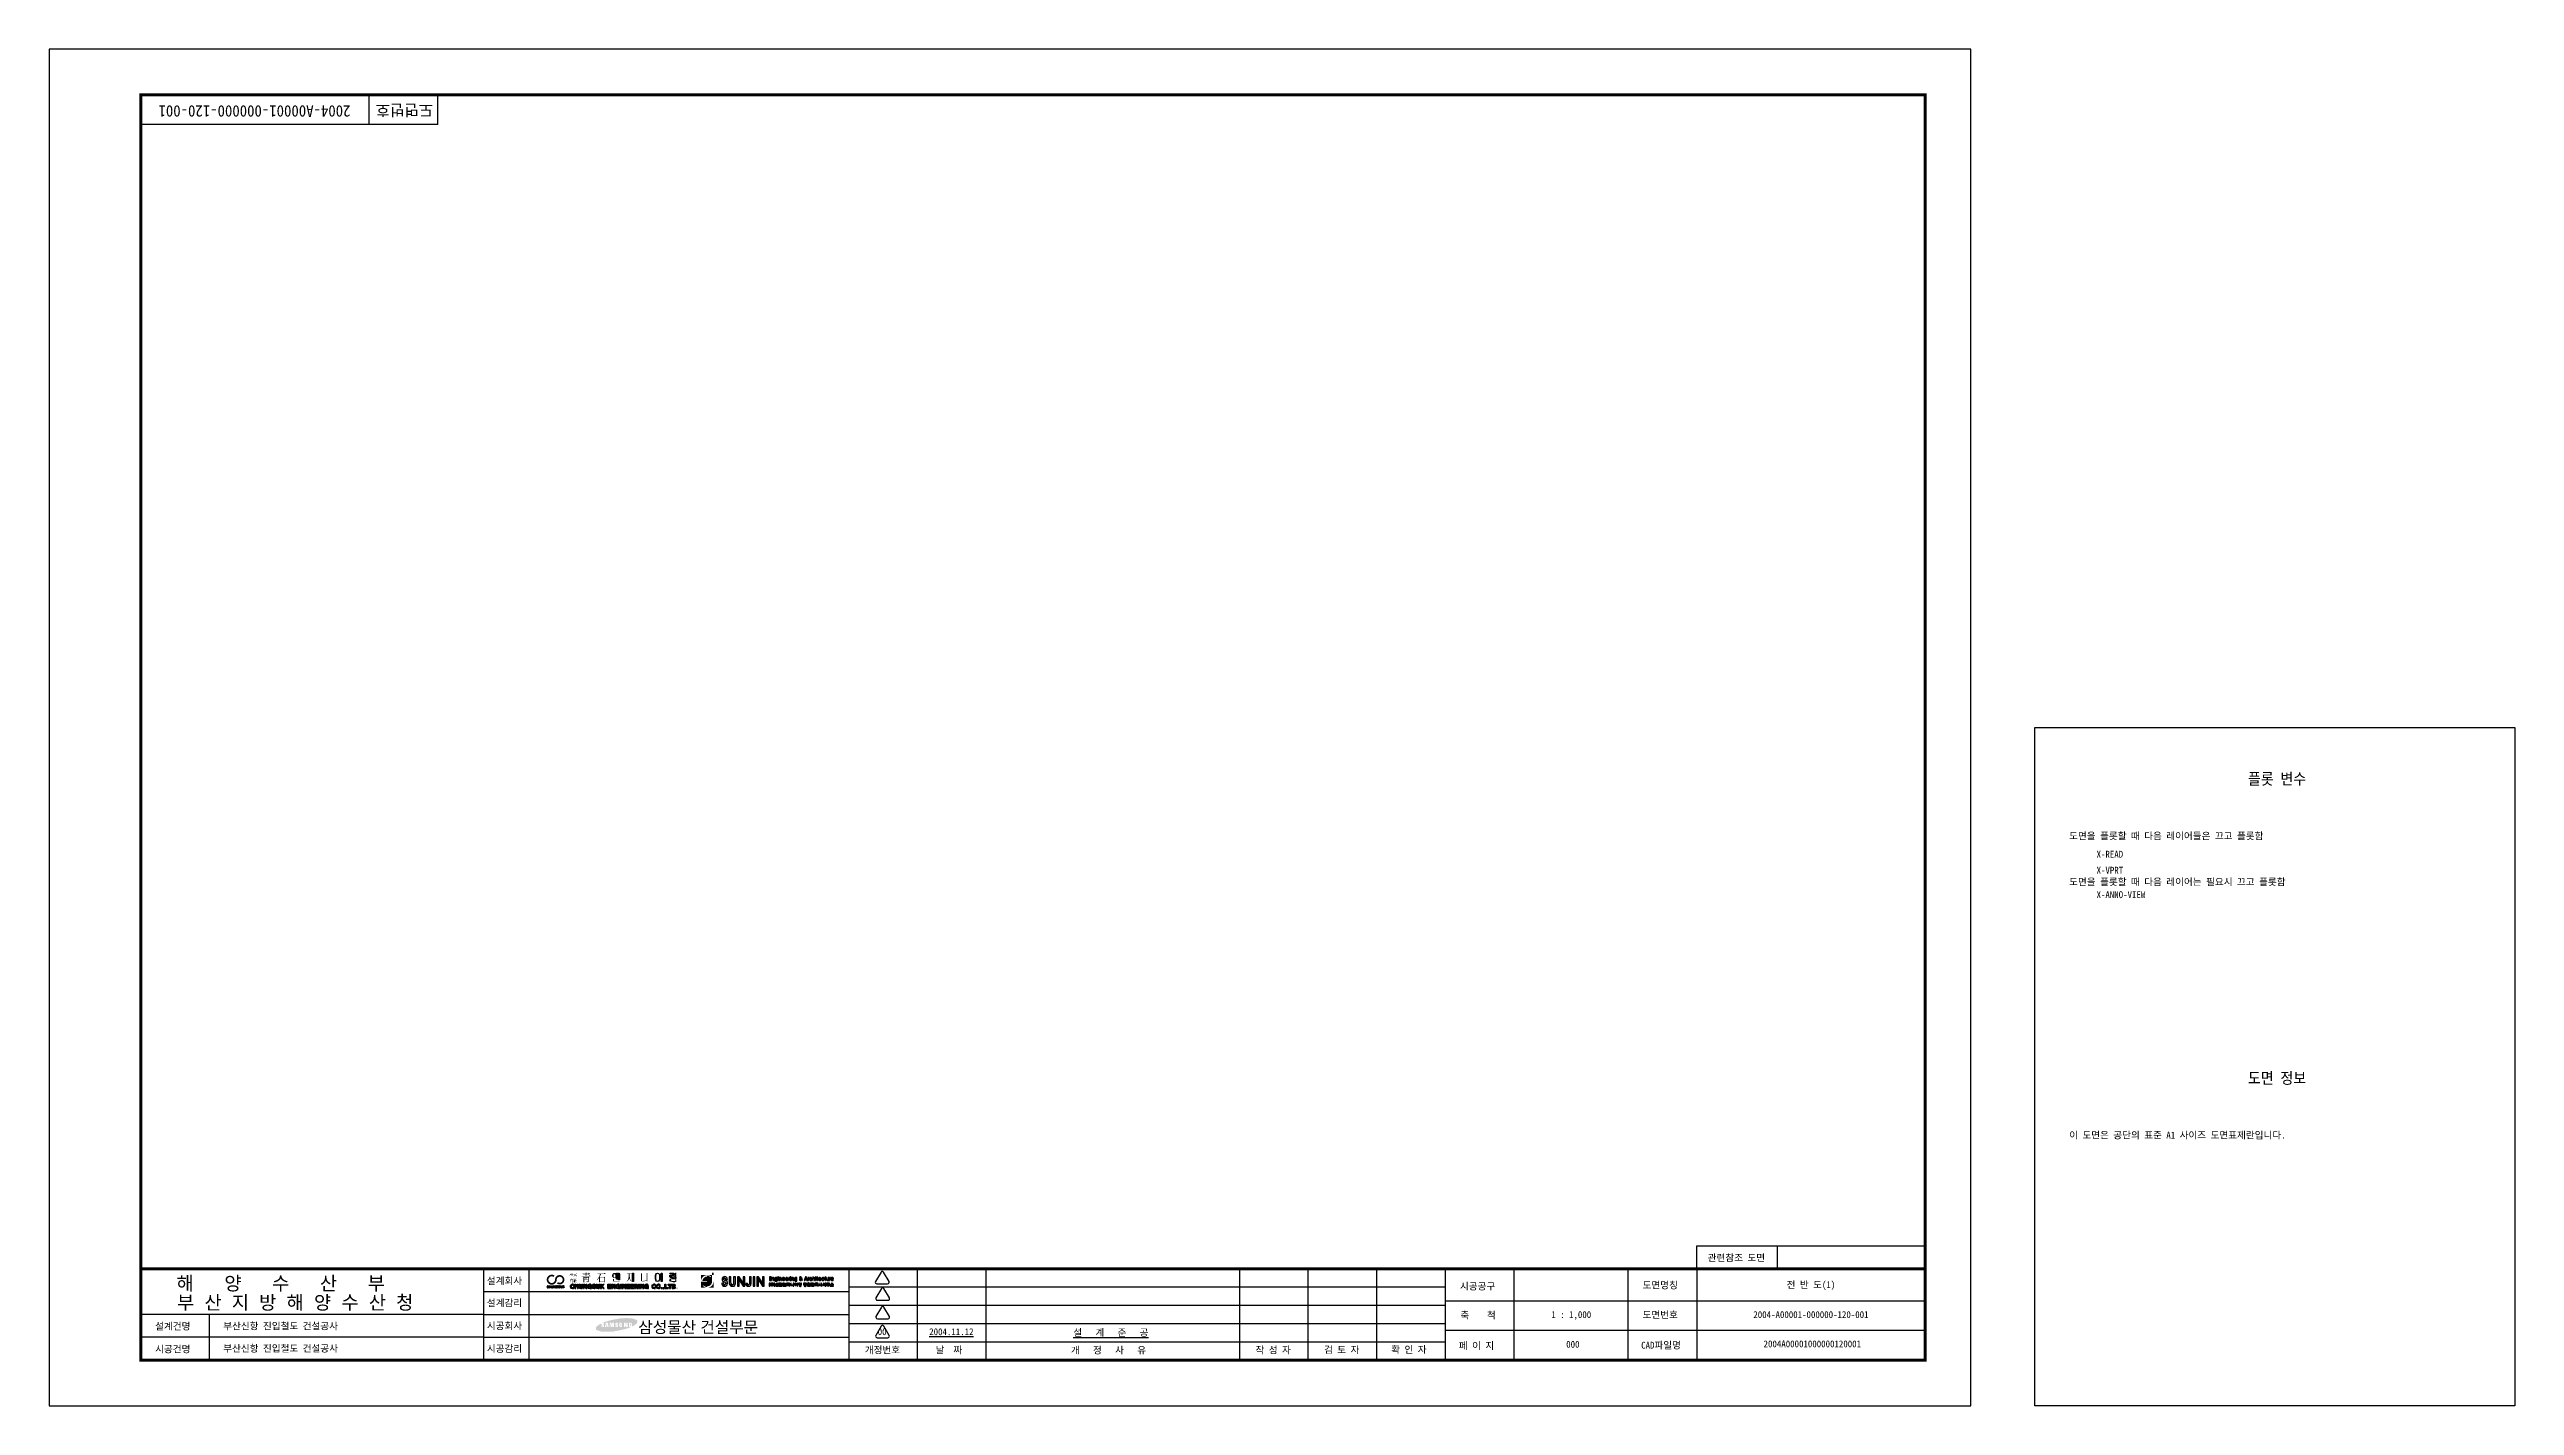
# Model space of a CAD drawing. Header units: millimetres. Extents: x 0 to 1079, y 0 to 594.
import ezdxf
from ezdxf.enums import TextEntityAlignment as Align

# ---------------------------------------------------------------- set-up
doc = ezdxf.new("R2010")
doc.units = ezdxf.units.MM
doc.layers.add('A-ANNO-TTLB', color=7, linetype='Continuous')
doc.layers.add('A-READ', color=7, linetype='Continuous')
doc.styles.add('GUN', font='GNGT.TTF')
doc.styles.add('TTLB-BIG', font='Gulim.TTF', dxfattribs={"height": 3})
doc.styles.add('견고딕', font='GNGT.TTF')
doc.styles.add('굴림체', font='GulimChe.TTF', dxfattribs={"height": 3})

msp = doc.modelspace()

# ---------------------------------------------------------------- texts
at = {"layer": 'A-READ', "style": '굴림체', "width": 0.9}
for s, p in [('플롯 변수', (975, 272)), ('도면 정보', (975, 141))]:
    msp.add_text(s, height=5, dxfattribs=at).set_placement(p, align=Align.CENTER)
at = {"layer": 'A-READ', "style": '굴림체'}
for s, p in [('도면을 플롯할 때 다음 레이어들은 끄고 플롯함', (884, 248)), ('X-READ', (896, 240)), ('도면을 플롯할 때 다음 레이어는 필요시 끄고 플롯함', (884, 227.9)), ('X-VPRT', (896, 233)), ('X-ANNO-VIEW', (896, 222.3)), ('이 도면은 공단의 표준 A1 사이즈 도면표제란입니다.', (884, 117))]:
    msp.add_text(s, height=3, dxfattribs=at).set_placement(p)

# ---------------------------------------------------------------- blocks, each defined once
blk = doc.blocks.new('W')
at = {"layer": 'A-ANNO-TTLB'}
h = blk.add_hatch(color=256, dxfattribs=at)
h.paths.add_polyline_path([(228, 58.3), (228, 58.2), (228, 57.8), (227.8, 57.9), (227.8, 57.8), (228, 57.8), (228, 57.8), (227.9, 57.4), (227.8, 57.3), (227.7, 57.1), (227.8, 57), (227.8, 57), (227.9, 57.1), (228, 57.3), (228, 57.3), (228, 57.3), (228, 56.6), (228, 56.6), (228.1, 56.6), (228.1, 56.6), (228.1, 57.1), (228.1, 57.5), (228.1, 57.5), (228.2, 57.3), (228.3, 57.3), (228.3, 57.4), (228.3, 57.4), (228.3, 57.5), (228.2, 57.6), (228.1, 57.7), (228.1, 57.8), (228.3, 57.8), (228.3, 57.8), (228.2, 58), (228.2, 58), (228.1, 57.9), (228.1, 58.2), (228.2, 58.2), (228.2, 58.2), (228.2, 58.2), (228.2, 58.3)])
h.paths.add_polyline_path([(228.7, 58.3), (228.7, 57.9), (228.5, 57.9), (228.6, 58), (228.6, 58.1), (228.6, 58.1), (228.6, 58.1), (228.5, 58.2), (228.4, 58.2), (228.4, 57.9), (228.3, 57.6), (228.4, 57.6), (228.4, 57.7), (228.5, 57.8), (228.7, 57.8), (228.7, 57.5), (228.5, 57.5), (228.3, 57.5), (228.4, 57.4), (228.4, 57.4), (228.6, 57.4), (228.6, 57.4), (228.5, 57.2), (228.4, 57.1), (228.3, 56.9), (228.2, 56.8), (228.2, 56.8), (228.2, 56.8), (228.3, 56.8), (228.4, 56.9), (228.5, 57), (228.6, 57.1), (228.7, 57.2), (228.7, 57.2), (228.7, 56.6), (228.7, 56.6), (228.8, 56.6), (228.8, 56.6), (228.8, 57.3), (228.8, 57.3), (228.9, 57.2), (229, 57), (229.1, 56.8), (229.2, 56.8), (229.2, 56.9), (229.3, 56.9), (229.3, 57), (229.3, 57), (229.2, 57), (229.1, 57.1), (229, 57.3), (228.9, 57.4), (228.9, 57.4), (229.3, 57.4), (229.3, 57.5), (229.3, 57.5), (229.1, 57.6), (229.1, 57.6), (229, 57.5), (228.8, 57.5), (228.8, 57.8), (229.2, 57.8), (229.2, 57.8), (229.2, 57.9), (229.1, 58), (229, 58), (228.9, 57.9), (228.8, 57.9), (228.8, 58.2), (228.9, 58.2), (228.9, 58.2), (228.9, 58.2)])
h.paths.add_polyline_path([(230.3, 58.3), (230.3, 58.1), (230.3, 57.9), (229.8, 57.9), (229.6, 57.9), (229.4, 57.9), (229.5, 57.8), (229.6, 57.8), (229.9, 57.8), (230.3, 57.8), (230.3, 57.5), (230.3, 57.3), (230.4, 57.1), (230.4, 57), (230.6, 56.8), (230.7, 56.7), (230.8, 56.6), (230.9, 56.6), (230.9, 56.6), (230.9, 56.7), (230.9, 56.7), (230.9, 56.8), (230.9, 57.1), (230.9, 57.1), (230.8, 56.8), (230.8, 56.8), (230.7, 56.8), (230.6, 56.9), (230.6, 57.1), (230.5, 57.3), (230.4, 57.6), (230.4, 57.8), (230.9, 57.8), (230.9, 57.9), (230.9, 57.9), (230.8, 58), (230.8, 58), (230.7, 57.9), (230.4, 57.9), (230.4, 58.2), (230.5, 58.2), (230.5, 58.3), (230.4, 58.3)])
h.paths.add_polyline_path([(230.5, 58.3), (230.5, 58.2), (230.6, 58.2), (230.7, 58), (230.7, 58), (230.8, 58.1), (230.8, 58.1), (230.7, 58.2), (230.6, 58.2)], flags=17)
h.paths.add_polyline_path([(230.1, 57.6), (230, 57.5), (229.6, 57.5), (229.5, 57.5), (229.5, 57.4), (229.8, 57.4), (229.8, 56.9), (229.5, 56.8), (229.6, 56.6), (229.6, 56.6), (229.6, 56.7), (229.7, 56.7), (229.9, 56.8), (230.3, 57), (230.3, 57.1), (230.3, 57.1), (230, 57), (230, 57.4), (230.2, 57.4), (230.3, 57.4), (230.3, 57.5), (230.2, 57.5), (230.1, 57.6)], flags=17)
h = blk.add_hatch(color=256, dxfattribs=at)
h.paths.add_polyline_path([(228.4, 55.7), (228.3, 55.5), (228.1, 55.3), (228, 55.2), (227.8, 55.1), (227.7, 55.1), (227.8, 55.1), (227.9, 55.1), (227.9, 55.1), (227.9, 55.1), (227.9, 54.6), (227.9, 54.6), (228, 54.6), (228, 54.6), (228, 53.9), (228, 53.9), (228.1, 53.9), (228.1, 54), (228.2, 54), (228.3, 54), (228.8, 54), (228.8, 53.9), (228.9, 53.9), (228.9, 53.9), (229, 54), (229, 54.4), (229, 54.5), (229, 54.5), (229, 54.5), (228.9, 54.6), (228.9, 54.6), (228.8, 54.5), (228.5, 54.5), (228.1, 54.5), (228, 54.6), (228, 54.6), (228, 54.7), (228.1, 54.7), (228.5, 54.7), (228.9, 54.7), (228.9, 54.6), (229, 54.6), (229, 54.6), (229.1, 54.7), (229.1, 55), (229.1, 55), (229.1, 55.1), (229, 55.1), (229, 55.1), (229.2, 55.1), (229.2, 55.1), (229.2, 55.2), (229.3, 55.2), (229.3, 55.3), (229.1, 55.3), (229, 55.3), (228.8, 55.4), (228.6, 55.5), (228.6, 55.6), (228.6, 55.6), (228.6, 55.6), (228.6, 55.6)])
h.paths.add_polyline_path([(228.5, 55.5), (228.4, 55.4), (228.3, 55.3), (228.3, 55.3), (228.5, 55.3), (228.6, 55.3), (228.6, 55.4), (228.7, 55.3), (228.7, 55.2), (228.7, 55.2), (228.3, 55.2), (228.3, 55.2), (228.2, 55.3), (228.2, 55.3), (228.1, 55.2), (228, 55.1), (228, 55.1), (228, 55.1), (228.5, 55.1), (228.9, 55.1), (229, 55.2), (229, 55.2), (228.9, 55.2), (228.7, 55.3)], flags=16)
h.paths.add_polyline_path([(228, 55), (228, 54.7), (228.4, 54.7), (228.4, 55)], flags=16)
h.paths.add_polyline_path([(228.5, 55), (228.5, 54.7), (228.9, 54.7), (228.9, 55)], flags=16)
h.paths.add_polyline_path([(228.7, 55), (228.7, 54.9), (228.6, 54.8), (228.6, 54.8), (228.6, 54.7), (228.7, 54.8), (228.8, 54.9), (228.9, 54.9), (228.9, 54.9), (228.9, 54.9), (228.8, 55), (228.7, 55)], flags=0)
h.paths.add_polyline_path([(228.1, 55), (228.1, 55), (228.1, 55), (228.2, 54.9), (228.2, 54.8), (228.2, 54.8), (228.3, 54.8), (228.3, 54.8), (228.3, 54.9), (228.2, 55), (228.2, 55)], flags=0)
h.paths.add_polyline_path([(228.2, 54.5), (228.2, 54.3), (228.5, 54.3), (228.8, 54.3), (228.8, 54.5), (228.5, 54.5)], flags=16)
h.paths.add_polyline_path([(228.2, 54.3), (228.2, 54.1), (228.5, 54.1), (228.8, 54.1), (228.8, 54.3), (228.5, 54.3)], flags=16)
h.paths.add_polyline_path([(229.9, 55.6), (229.9, 55.5), (229.6, 55.5), (229.6, 55.6), (229.5, 55.6), (229.5, 55.5), (229.5, 55.5), (229.6, 55.5), (230.1, 55.5), (230.1, 55.5), (230.1, 55.5), (230, 55.6)])
h.paths.add_polyline_path([(230.4, 55.6), (230.4, 55), (230.3, 55), (230.1, 55), (230.1, 55), (230.1, 55), (230.1, 54.9), (230.2, 54.9), (230.4, 54.9), (230.4, 54.5), (230.4, 54.1), (230.1, 54.1), (230, 54.1), (230, 54), (230.3, 54), (231, 54), (231, 54), (231, 54.1), (230.8, 54.2), (230.8, 54.2), (230.7, 54.1), (230.5, 54.1), (230.5, 54.5), (230.5, 54.9), (230.9, 54.9), (230.9, 55), (230.9, 55), (230.8, 55.1), (230.7, 55.1), (230.6, 55), (230.5, 55), (230.5, 55.5), (230.6, 55.5), (230.6, 55.6), (230.6, 55.6), (230.6, 55.6)])
h.paths.add_polyline_path([(230, 55.3), (229.9, 55.2), (229.6, 55.2), (229.4, 55.2), (229.5, 55.1), (229.7, 55.1), (229.7, 54.7), (229.7, 54.3), (229.7, 54), (229.7, 53.9), (229.8, 53.9), (229.8, 53.9), (229.9, 54), (229.9, 54.5), (229.9, 55.1), (230.1, 55.1), (230.2, 55.1), (230.2, 55.2), (230.1, 55.2), (230, 55.3)])
h.paths.add_polyline_path([(229.5, 54.9), (229.5, 54.7), (229.5, 54.5), (229.5, 54.3), (229.4, 54.1), (229.5, 54.1), (229.5, 54.1), (229.5, 54.1), (229.6, 54.3), (229.6, 54.5), (229.6, 54.8), (229.7, 54.9), (229.7, 54.9)])
h.paths.add_polyline_path([(229.9, 54.9), (229.9, 54.9), (229.9, 54.2), (229.9, 54.2), (230, 54.2), (230.1, 54.2), (230.1, 54.3), (230.1, 54.8), (230.1, 54.9), (230.1, 54.9), (230.1, 54.9)], flags=17)
h = blk.add_hatch(color=256, dxfattribs=at)
h.paths.add_polyline_path([(234.7, 58.3), (234.7, 57.9), (233.6, 57.9), (233.3, 57.9), (233.3, 57.9), (233.3, 57.9), (233.3, 57.7), (233.6, 57.7), (234.7, 57.7), (234.7, 57.4), (233.8, 57.4), (233.5, 57.4), (233.6, 57.2), (233.8, 57.2), (234.7, 57.2), (234.7, 56.8), (233.3, 56.8), (233, 56.8), (233.1, 56.6), (233.5, 56.7), (234.6, 56.7), (235.7, 56.7), (236.8, 56.7), (236.8, 56.7), (236.8, 56.8), (236.5, 57.1), (236.4, 57.1), (236.2, 56.8), (235.1, 56.8), (235.1, 57.2), (236.3, 57.2), (236.4, 57.3), (236.4, 57.3), (236, 57.6), (236, 57.6), (235.8, 57.4), (235.1, 57.4), (235.1, 57.7), (236.5, 57.7), (236.6, 57.8), (236.6, 57.9), (236.2, 58.2), (236.1, 58.2), (235.9, 57.9), (235.1, 57.9), (235.1, 58), (235.2, 58.1), (235.2, 58.2), (235.1, 58.3)])
h.paths.add_polyline_path([(235.9, 56.5), (235.7, 56.3), (234.1, 56.3), (233.7, 56.5), (233.7, 56.5), (233.7, 56.3), (233.7, 55.2), (233.7, 54.1), (233.9, 54), (234, 54), (234.1, 54.1), (234.1, 55.2), (234.9, 55.2), (235.7, 55.2), (235.7, 54.6), (235.7, 54.5), (235.1, 54.6), (235.1, 54.4), (235.5, 54.3), (235.6, 54.2), (235.6, 54), (235.8, 54.1), (236, 54.2), (236.1, 54.3), (236.1, 54.5), (236.1, 56), (236.2, 56.1), (236.3, 56.1), (236.3, 56.2), (236, 56.5)])
h.paths.add_polyline_path([(234.1, 56.1), (234.1, 55.3), (234.7, 55.3), (234.7, 56.1)], flags=16)
h.paths.add_polyline_path([(235.1, 56.1), (235.1, 55.3), (235.7, 55.3), (235.7, 56.1)], flags=16)
h.paths.add_polyline_path([(243, 58.2), (242.8, 57.9), (241.7, 57.9), (240.6, 57.9), (240.1, 57.9), (239.8, 57.9), (239.9, 57.7), (240.2, 57.7), (241, 57.7), (241, 57.7), (240.8, 56.9), (240.6, 56.5), (240.2, 55.8), (239.9, 55.4), (239.7, 55.2), (239.7, 55.1), (239.7, 55.1), (239.8, 55.1), (240.1, 55.3), (240.1, 55.4), (240.6, 55.9), (240.6, 54.2), (240.6, 54.1), (240.8, 54.1), (240.9, 54.2), (241, 54.2), (241, 54.5), (241.8, 54.5), (242.7, 54.5), (242.7, 54.1), (242.8, 54.1), (243, 54.1), (243.1, 54.1), (243.1, 54.2), (243.1, 54.5), (243.1, 56.1), (243.2, 56.2), (243.2, 56.3), (243.2, 56.4), (243, 56.5), (242.9, 56.5), (242.7, 56.3), (241.8, 56.3), (240.9, 56.3), (240.9, 56.4), (241.1, 56.9), (241.5, 57.7), (242.5, 57.7), (243.4, 57.7), (243.5, 57.8), (243.4, 57.9), (243.1, 58.2)])
h.paths.add_polyline_path([(241, 56.2), (241, 54.6), (241.8, 54.6), (242.7, 54.6), (242.7, 56.2), (241.8, 56.2)], flags=16)
h = blk.add_hatch(color=7, dxfattribs=at)
h.paths.add_polyline_path([(287.9, 57.2), (285.2, 57.2), (285.2, 54.6), (285.2, 54.6, -0.392609)])
h.paths.add_polyline_path([(287.9, 57.2, -0.175016), (289.7, 56.5), (289.5, 56.3, 0.175016), (287.9, 56.9), (287.9, 56.6, 0.386565), (285.8, 54.6), (287.9, 54.6), (287.9, 54.3), (285.2, 54.3), (285.2, 51.7), (287.9, 51.7, -0.200092), (286, 52.5), (286.2, 52.7, 0.200092), (287.9, 52), (287.9, 52.3, 0.414214), (290.1, 54.4), (290.1, 57.2)])
h.paths.add_polyline_path([(287.9, 51.7), (290.7, 51.7), (290.7, 54.4, -0.414214)])
h.paths.add_polyline_path([(290.1, 57.2), (290.7, 57.2), (290.7, 58.3), (290.1, 58.3)])
h = blk.add_hatch(color=7, dxfattribs=at)
h.paths.add_polyline_path([(310.4, 56.5), (310.4, 55.2), (312.2, 52.4), (312.2, 53.8)])
h.paths.add_polyline_path([(310.4, 56.5), (309.7, 56.5), (309.7, 52.4), (310.4, 52.4), (310.4, 55.2)])
h.paths.add_polyline_path([(312.9, 56.5), (312.2, 56.5), (312.2, 53.8), (312.2, 52.4), (312.9, 52.4)])
h.paths.add_polyline_path([(308.8, 52.4), (308.8, 56.5), (308.1, 56.5), (308.1, 52.4)])
h.paths.add_polyline_path([(307.2, 56.5), (306.4, 56.5), (306.4, 53.9), (306.4, 53.4), (306.4, 53.2), (306, 53), (306, 53), (304.9, 53), (305.2, 52.6), (305.2, 52.6), (305.5, 52.4), (306, 52.3), (306.4, 52.4), (306.6, 52.4), (306.9, 52.7), (307, 52.8), (307.1, 53.2), (307.2, 53.3), (307.2, 53.7), (307.2, 53.8)])
h.paths.add_polyline_path([(305.6, 53.5), (304.9, 53.5), (304.9, 53), (306, 53), (305.7, 53.1)])
h.paths.add_polyline_path([(301.9, 56.5), (301.9, 55.2), (303.7, 52.4), (303.7, 53.8)])
h.paths.add_polyline_path([(301.9, 56.5), (301.2, 56.5), (301.2, 52.4), (301.9, 52.4), (301.9, 55.2)])
h.paths.add_polyline_path([(304.4, 56.5), (303.7, 56.5), (303.7, 53.8), (303.7, 52.4), (304.4, 52.4)])
h.paths.add_polyline_path([(300.3, 56.5), (299.5, 56.5), (299.5, 53.9), (299.5, 53.4), (299.4, 53.2), (299.1, 53), (299, 53), (297.8, 52.9), (297.8, 52.9), (298.1, 52.6), (298.3, 52.4), (298.7, 52.3), (299, 52.3), (299.4, 52.4), (299.6, 52.4), (300, 52.7), (300.1, 52.9), (300.2, 53.3), (300.3, 53.3), (300.3, 53.8), (300.3, 53.9)])
h.paths.add_polyline_path([(298.3, 56.5), (297.6, 56.5), (297.6, 53.9), (297.6, 53.4), (297.6, 53.4), (297.8, 52.9), (299, 53), (298.5, 53.2), (298.5, 53.2), (298.4, 53.6), (298.3, 53.9)])
h.paths.add_polyline_path([(295.6, 56.6), (295.2, 56.5), (294.8, 56.3), (294.8, 56.2), (294.5, 55.9), (295.6, 55.9), (295.9, 55.7), (296, 55.3), (296.8, 55.3), (296.7, 55.8), (296.5, 56.2), (296.4, 56.2), (296.1, 56.5)])
h.paths.add_polyline_path([(294.5, 55.9), (294.5, 55.4), (294.5, 55.4), (294.5, 55), (294.7, 54.7), (295, 54.4), (295.1, 54.4), (295.5, 54.2), (295.5, 54.2), (295.9, 54), (296, 54), (296.1, 53.6), (296, 53.2), (296, 53.2), (295.6, 53), (294.6, 52.8), (294.7, 52.7), (295, 52.4), (295.4, 52.3), (295.6, 52.3), (296, 52.4), (296.4, 52.6), (296.5, 52.7), (296.7, 53), (296.8, 53.5), (296.8, 53.7), (296.8, 54.1), (296.6, 54.4), (296.3, 54.7), (296, 54.8), (295.7, 54.9), (295.5, 55), (295.3, 55.1), (295.2, 55.2), (295.2, 55.4), (295.3, 55.7), (295.6, 55.9)])
h.paths.add_polyline_path([(295, 53.7), (294.3, 53.7), (294.4, 53.2), (294.6, 52.8), (295.6, 53), (295.2, 53.2), (295, 53.6)])
h = blk.add_hatch(color=7, dxfattribs=at)
h.paths.add_polyline_path([(342.7, 55.9), (342.8, 55.8), (342.9, 55.8), (343, 55.7), (343, 55.6), (342.3, 55.6), (342.4, 55.8), (342.5, 55.8), (342.6, 55.9)], flags=16)
h.paths.add_polyline_path([(342.7, 55), (342.5, 55.1), (342.4, 55.1), (342.3, 55.3), (342.3, 55.4), (343.2, 55.4), (343.2, 55.4), (343.2, 55.6), (343.2, 55.7), (343.1, 55.8), (343, 56), (342.9, 56.1), (342.8, 56.1), (342.7, 56.1), (342.5, 56.1), (342.4, 56.1), (342.2, 55.9), (342.1, 55.8), (342.1, 55.7), (342.1, 55.5), (342.1, 55.5), (342.1, 55.3), (342.1, 55.2), (342.2, 55), (342.4, 54.9), (342.4, 54.9), (342.6, 54.8), (342.7, 54.8), (342.8, 54.8), (343, 54.9), (343.1, 55), (343.2, 55.2), (343, 55.2), (342.8, 55.1)])
h.paths.add_polyline_path([(337.2, 55.9), (337.4, 55.8), (337.4, 55.8), (337.5, 55.7), (337.5, 55.6), (336.8, 55.6), (336.9, 55.8), (337, 55.8), (337.1, 55.9)], flags=16)
h.paths.add_polyline_path([(337.2, 55), (337, 55.1), (337, 55.1), (336.9, 55.3), (336.8, 55.4), (337.8, 55.4), (337.8, 55.4), (337.8, 55.6), (337.7, 55.7), (337.7, 55.8), (337.5, 56), (337.4, 56.1), (337.3, 56.1), (337.2, 56.1), (337, 56.1), (336.9, 56.1), (336.7, 55.9), (336.6, 55.8), (336.6, 55.7), (336.6, 55.5), (336.6, 55.5), (336.6, 55.3), (336.6, 55.2), (336.7, 55), (336.9, 54.9), (336.9, 54.9), (337.1, 54.8), (337.2, 54.8), (337.4, 54.8), (337.5, 54.9), (337.6, 55), (337.7, 55.2), (337.5, 55.2), (337.4, 55.1)])
h.paths.add_polyline_path([(322.7, 55.9), (322.9, 55.8), (322.9, 55.8), (323, 55.7), (323.1, 55.6), (322.4, 55.6), (322.5, 55.8), (322.5, 55.8), (322.7, 55.9)], flags=16)
h.paths.add_polyline_path([(322.7, 55), (322.6, 55.1), (322.5, 55.1), (322.4, 55.3), (322.4, 55.4), (323.3, 55.4), (323.3, 55.4), (323.3, 55.6), (323.3, 55.7), (323.2, 55.8), (323.1, 56), (323, 56.1), (322.8, 56.1), (322.7, 56.1), (322.5, 56.1), (322.5, 56.1), (322.3, 55.9), (322.2, 55.8), (322.2, 55.7), (322.1, 55.5), (322.1, 55.5), (322.2, 55.3), (322.2, 55.2), (322.3, 55), (322.5, 54.9), (322.5, 54.9), (322.7, 54.8), (322.7, 54.8), (322.9, 54.8), (323.1, 54.9), (323.2, 55), (323.3, 55.2), (323, 55.2), (322.9, 55.1)])
h.paths.add_polyline_path([(321.3, 55), (321.1, 55.1), (321.1, 55.1), (321, 55.3), (321, 55.4), (321.9, 55.4), (321.9, 55.4), (321.9, 55.6), (321.9, 55.7), (321.8, 55.8), (321.7, 56), (321.6, 56.1), (321.4, 56.1), (321.3, 56.1), (321.1, 56.1), (321.1, 56.1), (320.9, 55.9), (320.8, 55.8), (320.8, 55.7), (320.7, 55.5), (320.7, 55.5), (320.7, 55.3), (320.8, 55.2), (320.9, 55), (321, 54.9), (321.1, 54.9), (321.3, 54.8), (321.3, 54.8), (321.5, 54.8), (321.6, 54.9), (321.8, 55), (321.9, 55.2), (321.6, 55.2), (321.5, 55.1)])
h.paths.add_polyline_path([(321.3, 55.9), (321.5, 55.8), (321.5, 55.8), (321.6, 55.7), (321.7, 55.6), (321, 55.6), (321.1, 55.8), (321.1, 55.8), (321.3, 55.9)], flags=16)
h.paths.add_polyline_path([(341.9, 56.1), (341.7, 56.1), (341.6, 56), (341.9, 55.9)])
h.paths.add_polyline_path([(341.6, 56.1), (341.4, 56.1), (341.4, 54.8), (341.6, 54.8), (341.6, 55.5), (341.7, 55.7), (341.7, 55.8), (341.8, 55.9), (341.9, 55.9), (341.6, 56)])
h.paths.add_polyline_path([(341.1, 56.1), (340.9, 56.1), (340.9, 55.5), (340.9, 55.3), (340.8, 55.2), (340.7, 55.1), (340.6, 55), (340.2, 55), (340.2, 55), (340.9, 54.9), (340.9, 54.8), (341.1, 54.8)])
h.paths.add_polyline_path([(340.3, 56.1), (340.1, 56.1), (340.1, 55.4), (340.1, 55.2), (340.2, 55), (340.6, 55), (340.4, 55.1), (340.4, 55.1), (340.3, 55.3), (340.3, 55.4)])
h.paths.add_polyline_path([(340.2, 55), (340.4, 54.9), (340.6, 54.8), (340.6, 54.8), (340.7, 54.8), (340.9, 54.9)])
h.paths.add_polyline_path([(339.7, 56.5), (339.5, 56.5), (339.5, 56.1), (339.3, 56.1), (339.3, 55.9), (339.5, 55.9), (339.5, 54.8), (339.7, 54.8), (339.7, 55.9), (339.9, 55.9), (339.9, 56.1), (339.7, 56.1)])
h.paths.add_polyline_path([(338.6, 56.1), (338.4, 56.1), (338.4, 56.1), (338.2, 56), (338.2, 55.9), (338.6, 55.9), (338.8, 55.8), (338.8, 55.8), (338.9, 55.7), (338.9, 55.7), (339.2, 55.7), (339.1, 55.9), (339, 56), (338.9, 56), (338.8, 56.1)])
h.paths.add_polyline_path([(338.2, 55.9), (338.1, 55.8), (338, 55.7), (338, 55.5), (338, 55.5), (338, 55.3), (338.1, 55.2), (338.1, 55), (338.6, 55), (338.4, 55.1), (338.3, 55.2), (338.3, 55.3), (338.2, 55.5), (338.3, 55.7), (338.3, 55.8), (338.5, 55.9), (338.6, 55.9)])
h.paths.add_polyline_path([(339.2, 55.3), (338.9, 55.3), (338.8, 55.1), (338.8, 55.1), (338.6, 55), (338.6, 55), (338.1, 55), (338.2, 55), (338.3, 54.9), (338.4, 54.9), (338.5, 54.8), (338.6, 54.8), (338.8, 54.8), (338.9, 54.9), (338.9, 54.9), (339.1, 55.1), (339.1, 55.2)])
h.paths.add_polyline_path([(336.2, 56.5), (336, 56.5), (336, 56.1), (335.9, 56.1), (335.9, 55.9), (336, 55.9), (336, 54.8), (336.2, 54.8), (336.2, 55.9), (336.4, 55.9), (336.4, 56.1), (336.2, 56.1)])
h.paths.add_polyline_path([(335.6, 56.5), (335.4, 56.5), (335.4, 56.3), (335.6, 56.3)])
h.paths.add_polyline_path([(335.6, 56.1), (335.4, 56.1), (335.4, 54.8), (335.6, 54.8)])
h.paths.add_polyline_path([(334.3, 56.5), (334.1, 56.5), (334.1, 54.8), (334.3, 54.8), (334.3, 55.4), (334.3, 55.6), (334.4, 55.7), (334.5, 55.8), (334.6, 55.9), (335, 55.9), (335, 56), (334.3, 56)])
h.paths.add_polyline_path([(334.6, 56.1), (334.5, 56.1), (334.3, 56), (334.3, 56), (335, 56), (334.8, 56.1), (334.6, 56.1)], flags=16)
h.paths.add_polyline_path([(335, 55.9), (334.6, 55.9), (334.8, 55.8), (334.8, 55.8), (334.9, 55.6), (334.9, 55.5), (334.9, 54.8), (335.1, 54.8), (335.1, 55.6), (335.1, 55.8)])
h.paths.add_polyline_path([(333.3, 56.1), (333.1, 56.1), (333.1, 56.1), (332.9, 56), (332.8, 55.9), (333.3, 55.9), (333.4, 55.8), (333.5, 55.8), (333.6, 55.7), (333.6, 55.7), (333.8, 55.7), (333.7, 55.9), (333.6, 56), (333.6, 56), (333.5, 56.1)])
h.paths.add_polyline_path([(332.8, 55.9), (332.7, 55.8), (332.7, 55.7), (332.7, 55.5), (332.7, 55.5), (332.7, 55.3), (332.7, 55.2), (332.8, 55), (333.3, 55), (333.1, 55.1), (333, 55.2), (332.9, 55.3), (332.9, 55.5), (332.9, 55.7), (333, 55.8), (333.2, 55.9), (333.3, 55.9)])
h.paths.add_polyline_path([(333.8, 55.3), (333.6, 55.3), (333.5, 55.1), (333.5, 55.1), (333.3, 55), (333.3, 55), (332.8, 55), (332.9, 55), (333, 54.9), (333, 54.9), (333.2, 54.8), (333.3, 54.8), (333.5, 54.8), (333.6, 54.9), (333.6, 54.9), (333.7, 55.1), (333.8, 55.2)])
h.paths.add_polyline_path([(332.5, 56.1), (332.3, 56.1), (332.2, 56), (332.5, 55.9)])
h.paths.add_polyline_path([(332.2, 56.1), (332, 56.1), (332, 54.8), (332.2, 54.8), (332.2, 55.5), (332.3, 55.7), (332.3, 55.8), (332.4, 55.9), (332.5, 55.9), (332.2, 56)])
h.paths.add_polyline_path([(331.3, 56.5), (331.1, 56.1), (331.3, 55.6), (330.9, 55.6), (331.4, 55.3), (331.6, 54.8), (331.8, 54.8)])
h.paths.add_polyline_path([(331.3, 56.5), (331, 56.5), (330.4, 54.8), (330.7, 54.8), (330.9, 55.3), (331.4, 55.3), (330.9, 55.6), (331.1, 56.1)])
h.paths.add_polyline_path([(328.8, 56.5), (328.6, 56.5), (328.5, 56.4), (328.4, 56.2), (328.4, 56.1), (328.5, 55.9), (328.6, 55.8), (328.6, 55.8), (328.4, 55.6), (328.7, 55.6), (329, 55.3), (329.2, 55.2), (329.5, 54.9), (329.6, 55), (329.3, 55.4), (329.1, 55.5), (328.9, 55.8), (329.1, 55.9), (328.8, 55.9), (328.7, 56), (328.6, 56.1), (328.7, 56.2), (328.8, 56.3), (329.1, 56.3), (329, 56.4), (328.9, 56.5)])
h.paths.add_polyline_path([(329.1, 56.3), (328.8, 56.3), (328.9, 56.2), (328.9, 56.1), (328.9, 56), (328.8, 55.9), (329.1, 55.9), (329.1, 55.9), (329.1, 56.1), (329.1, 56.1)], flags=17)
h.paths.add_polyline_path([(329.5, 55.9), (329.3, 55.9), (329.1, 55.5), (329.3, 55.4)], flags=16)
h.paths.add_polyline_path([(328.4, 55.6), (328.4, 55.5), (328.3, 55.4), (328.3, 55.3), (328.4, 55.1), (328.4, 55), (328.6, 54.8), (328.8, 54.8), (328.9, 54.9), (329, 54.9), (329.1, 55), (328.8, 55.1), (328.6, 55.1), (328.5, 55.3), (328.6, 55.5), (328.7, 55.6), (328.7, 55.6)])
h.paths.add_polyline_path([(329, 55.3), (328.9, 55.1), (328.9, 55.1), (328.8, 55.1), (329.1, 55), (329.2, 55.2)], flags=17)
h.paths.add_polyline_path([(326.6, 56.1), (326.5, 56.1), (326.4, 56.1), (326.3, 56), (326.3, 56), (327, 56), (326.9, 56.1), (326.8, 56.1)])
h.paths.add_polyline_path([(327.2, 56.1), (327, 56.1), (327, 56), (326.3, 56), (326.7, 55.9), (326.8, 55.8), (326.9, 55.8), (327, 55.6), (327, 55.5), (327, 55.3), (326.9, 55.3), (326.7, 55.2), (326.7, 55.2), (327.2, 55.1)])
h.paths.add_polyline_path([(326.3, 56), (326.2, 55.8), (326.1, 55.8), (326.1, 55.6), (326.1, 55.5), (326.1, 55.3), (326.2, 55.2), (326.3, 55.1), (327, 55.1), (327, 54.9), (326.9, 54.8), (326.8, 54.7), (326.7, 54.7), (326.3, 54.7), (326.4, 54.6), (326.5, 54.5), (326.7, 54.5), (326.9, 54.5), (327.1, 54.6), (327.1, 54.7), (327.2, 54.8), (327.2, 55), (327.2, 55.1), (326.7, 55.2), (326.5, 55.2), (326.4, 55.3), (326.3, 55.4), (326.3, 55.5), (326.4, 55.7), (326.4, 55.8), (326.6, 55.9), (326.7, 55.9)])
h.paths.add_polyline_path([(326.3, 55.1), (326.4, 55), (326.6, 54.9), (326.7, 54.9), (326.8, 55), (326.9, 55), (327, 55.1), (327, 55.1)], flags=17)
h.paths.add_polyline_path([(326.4, 54.9), (326.2, 54.9), (326.3, 54.7), (326.7, 54.7), (326.5, 54.8)], flags=16)
h.paths.add_polyline_path([(325.4, 56.1), (325.2, 56.1), (325.1, 56), (325.1, 56), (325.7, 56), (325.6, 56.1), (325.4, 56.1)])
h.paths.add_polyline_path([(325.1, 56.1), (324.8, 56.1), (324.8, 54.8), (325.1, 54.8), (325.1, 55.4), (325.1, 55.6), (325.1, 55.8), (325.3, 55.9), (325.3, 55.9), (325.7, 55.9), (325.7, 56), (325.1, 56)])
h.paths.add_polyline_path([(325.7, 55.9), (325.3, 55.9), (325.5, 55.8), (325.5, 55.8), (325.6, 55.6), (325.6, 55.5), (325.6, 54.8), (325.8, 54.8), (325.8, 55.5), (325.8, 55.8)])
h.paths.add_polyline_path([(324.5, 56.5), (324.3, 56.5), (324.3, 56.3), (324.5, 56.3)])
h.paths.add_polyline_path([(324.5, 56.1), (324.3, 56.1), (324.3, 54.8), (324.5, 54.8)])
h.paths.add_polyline_path([(324.1, 56.1), (323.9, 56.1), (323.8, 56), (324.1, 55.9)])
h.paths.add_polyline_path([(323.8, 56.1), (323.6, 56.1), (323.6, 54.8), (323.8, 54.8), (323.8, 55.5), (323.9, 55.7), (323.9, 55.8), (324, 55.9), (324.1, 55.9), (323.8, 56)])
h.paths.add_polyline_path([(320, 56.1), (319.8, 56.1), (319.7, 56), (319.7, 56), (320.3, 56), (320.2, 56.1), (320, 56.1)])
h.paths.add_polyline_path([(319.7, 56.1), (319.5, 56.1), (319.5, 54.8), (319.7, 54.8), (319.7, 55.4), (319.7, 55.6), (319.7, 55.8), (319.9, 55.9), (320, 55.9), (320.4, 55.9), (320.3, 56), (319.7, 56)])
h.paths.add_polyline_path([(320.4, 55.9), (320, 55.9), (320.1, 55.8), (320.2, 55.8), (320.2, 55.6), (320.2, 55.5), (320.2, 54.8), (320.4, 54.8), (320.4, 55.5), (320.4, 55.8)])
h.paths.add_polyline_path([(319.1, 56.5), (318.9, 56.5), (318.9, 56.3), (319.1, 56.3)])
h.paths.add_polyline_path([(319.1, 56.1), (318.9, 56.1), (318.9, 54.8), (319.1, 54.8)])
h.paths.add_polyline_path([(318, 56.1), (317.8, 56.1), (317.8, 56.1), (317.6, 56), (317.6, 56), (318.4, 56), (318.2, 56.1), (318.2, 56.1)])
h.paths.add_polyline_path([(318.6, 56.1), (318.4, 56.1), (318.4, 56), (317.6, 56), (318, 55.9), (318.2, 55.8), (318.3, 55.8), (318.4, 55.6), (318.4, 55.5), (318.3, 55.3), (318.3, 55.3), (318.1, 55.2), (318, 55.2), (318.6, 55.1)])
h.paths.add_polyline_path([(317.6, 56), (317.5, 55.8), (317.5, 55.8), (317.5, 55.6), (317.5, 55.5), (317.5, 55.3), (317.6, 55.2), (317.6, 55.1), (318.4, 55.1), (318.3, 54.9), (318.3, 54.8), (318.1, 54.7), (318, 54.7), (317.6, 54.7), (317.7, 54.6), (317.9, 54.5), (318.1, 54.5), (318.3, 54.5), (318.4, 54.6), (318.5, 54.7), (318.6, 54.8), (318.6, 55), (318.6, 55.1), (318, 55.2), (317.9, 55.2), (317.8, 55.3), (317.7, 55.4), (317.7, 55.5), (317.7, 55.7), (317.8, 55.8), (317.9, 55.9), (318, 55.9)])
h.paths.add_polyline_path([(317.6, 55.1), (317.8, 55), (317.9, 54.9), (318, 54.9), (318.2, 55), (318.2, 55), (318.4, 55.1), (318.4, 55.1)], flags=17)
h.paths.add_polyline_path([(317.7, 54.9), (317.5, 54.9), (317.6, 54.7), (318, 54.7), (317.9, 54.8)], flags=16)
h.paths.add_polyline_path([(316.7, 56.1), (316.6, 56.1), (316.4, 56), (316.4, 56), (317.1, 56), (316.9, 56.1), (316.8, 56.1)])
h.paths.add_polyline_path([(316.4, 56.1), (316.2, 56.1), (316.2, 54.8), (316.4, 54.8), (316.4, 55.4), (316.5, 55.6), (316.5, 55.8), (316.6, 55.9), (316.7, 55.9), (317.1, 55.9), (317.1, 56), (316.4, 56)])
h.paths.add_polyline_path([(317.1, 55.9), (316.7, 55.9), (316.9, 55.8), (316.9, 55.8), (317, 55.6), (317, 55.5), (317, 54.8), (317.2, 54.8), (317.2, 55.5), (317.2, 55.8)])
h.paths.add_polyline_path([(316, 56.5), (315.2, 56.5), (315.2, 54.8), (316, 54.8), (316, 55.1), (315.4, 55.1), (315.4, 55.5), (316, 55.5), (316, 55.8), (315.4, 55.8), (315.4, 56.2), (316, 56.2)])
for points in [[(218, 52.3), (218.1, 52.3), (218.1, 52.4), (218.2, 52.4), (218.3, 52.4), (218.3, 52.4), (218.4, 52.4), (218.4, 52.3), (218.5, 52.2), (218.6, 52.2), (218.6, 52.2), (218.5, 52.4), (218.4, 52.5), (218.3, 52.5), (218.2, 52.5), (218, 52.5), (218, 52.4), (217.9, 52.3), (217.9, 52.3), (217.9, 52.2), (217.8, 52), (217.9, 51.9), (217.9, 51.8), (217.9, 51.8), (218, 51.7), (218.1, 51.6), (218.2, 51.6), (218.2, 51.6), (218.3, 51.6), (218.4, 51.6), (218.5, 51.7), (218.5, 51.7), (218.5, 51.8), (218.6, 51.8), (218.6, 52), (218.5, 52), (218.5, 51.9), (218.4, 51.8), (218.4, 51.8), (218.3, 51.7), (218.2, 51.7), (218.1, 51.7), (218, 51.8), (218, 51.8), (218, 52), (218, 52.1), (218, 52.2)], [(219, 52.1), (219, 52.5), (218.9, 52.5), (218.9, 52.1), (218.9, 51.6), (219, 51.6), (219, 51.6), (219, 52), (219.5, 52), (219.5, 51.6), (219.6, 51.6), (219.6, 52.1), (219.6, 52.5), (219.5, 52.5), (219.5, 52.5), (219.5, 52.1)], [(219.9, 51.8), (219.9, 51.8), (219.9, 51.7), (220, 51.7), (220, 51.6), (220.1, 51.6), (220.2, 51.6), (220.3, 51.6), (220.4, 51.7), (220.5, 51.7), (220.5, 51.8), (220.5, 52.1), (220.5, 52.4), (220.5, 52.5), (220.4, 52.5), (220.4, 52.2), (220.4, 51.9), (220.4, 51.8), (220.3, 51.7), (220.3, 51.7), (220.2, 51.7), (220.1, 51.7), (220.1, 51.7), (220, 51.8), (220, 51.8), (220, 51.9), (220, 52.2), (220, 52.5), (219.9, 52.5), (219.9, 52.2)], [(221.1, 52.2), (221, 52.5), (220.8, 52.5), (220.8, 52.1), (220.8, 51.6), (220.9, 51.6), (220.9, 51.6), (220.9, 52), (220.9, 52.3), (220.9, 52.3), (221, 52.3), (221, 52.3), (221, 52.2), (221.2, 51.9), (221.4, 51.6), (221.5, 51.6), (221.5, 52.1), (221.5, 52.5), (221.4, 52.5), (221.4, 52.5), (221.4, 52.2), (221.4, 51.8), (221.4, 51.8), (221.3, 51.9)], [(221.9, 52.2), (221.9, 52.3), (222, 52.4), (222.1, 52.4), (222.1, 52.4), (222.2, 52.4), (222.3, 52.4), (222.4, 52.4), (222.4, 52.3), (222.4, 52.3), (222.4, 52.2), (222.5, 52.2), (222.5, 52.3), (222.5, 52.4), (222.5, 52.4), (222.4, 52.5), (222.3, 52.5), (222.1, 52.5), (222, 52.5), (221.9, 52.4), (221.8, 52.3), (221.8, 52.2), (221.8, 52), (221.8, 51.9), (221.8, 51.8), (221.8, 51.8), (221.9, 51.7), (222, 51.7), (222, 51.6), (222, 51.6), (222.1, 51.6), (222.2, 51.6), (222.3, 51.6), (222.4, 51.7), (222.4, 51.7), (222.5, 51.7), (222.5, 51.6), (222.6, 51.6), (222.6, 52.1), (222.2, 52.1), (222.2, 52), (222.5, 52), (222.4, 51.9), (222.4, 51.8), (222.4, 51.8), (222.3, 51.7), (222.2, 51.7), (222.1, 51.7), (222.1, 51.7), (222, 51.8), (221.9, 51.8), (221.9, 51.9), (221.9, 52)], [(223.4, 51.9), (223.4, 51.9), (223.4, 51.8), (223.3, 51.8), (223.3, 51.7), (223.2, 51.7), (223.1, 51.7), (223.1, 51.7), (223, 51.8), (222.9, 51.8), (222.9, 51.9), (222.9, 51.9), (222.8, 51.9), (222.8, 51.9), (222.8, 51.8), (222.9, 51.7), (222.9, 51.7), (223, 51.6), (223.1, 51.6), (223.1, 51.6), (223.2, 51.6), (223.3, 51.6), (223.4, 51.7), (223.4, 51.7), (223.5, 51.8), (223.5, 51.8), (223.5, 51.9), (223.5, 52), (223.5, 52), (223.4, 52.1), (223.4, 52.1), (223.1, 52.2), (223, 52.2), (222.9, 52.2), (222.9, 52.3), (222.9, 52.3), (223, 52.4), (223, 52.4), (223.1, 52.4), (223.2, 52.4), (223.2, 52.4), (223.3, 52.4), (223.3, 52.3), (223.4, 52.3), (223.4, 52.2), (223.5, 52.2), (223.5, 52.3), (223.4, 52.4), (223.4, 52.4), (223.3, 52.5), (223.2, 52.5), (223.1, 52.5), (223, 52.5), (222.9, 52.5), (222.9, 52.4), (222.8, 52.3), (222.8, 52.2), (222.8, 52.2), (222.9, 52.1), (222.9, 52.1), (223, 52.1), (223.2, 52), (223.3, 52)], [(223.9, 52.2), (223.9, 52.5), (223.8, 52.5), (223.8, 52.2), (223.8, 51.8), (223.8, 51.8), (223.8, 51.7), (223.9, 51.7), (224, 51.6), (224, 51.6), (224.1, 51.6), (224.2, 51.6), (224.3, 51.7), (224.4, 51.7), (224.5, 51.8), (224.5, 52.1), (224.5, 52.4), (224.5, 52.5), (224.3, 52.5), (224.3, 52.2), (224.3, 51.9), (224.3, 51.8), (224.2, 51.7), (224.2, 51.7), (224.1, 51.7), (224, 51.7), (224, 51.7), (223.9, 51.8), (223.9, 51.8), (223.9, 51.9)], [(225, 52.1), (225.3, 51.6), (225.4, 51.6), (225.3, 51.9), (225.1, 52.1), (225.1, 52.1), (225.1, 52.2), (225.4, 52.4), (225.4, 52.5), (225.3, 52.5), (224.9, 52.2), (224.9, 52.1), (224.9, 52.1), (224.9, 52.5), (224.7, 52.5), (224.7, 52.1), (224.7, 51.6), (224.8, 51.6), (224.9, 51.6), (224.9, 51.9), (225, 52.1)]]:
    blk.add_hatch(color=256, dxfattribs=at).paths.add_polyline_path(points)
at = {"layer": 'A-ANNO-TTLB', "ltscale": 5}
blk.add_hatch(color=256, dxfattribs=at).paths.add_polyline_path([(228.8, 51.6), (228.7, 51.7), (228.7, 51.7), (228.6, 51.8), (228.6, 51.8), (228.5, 51.9), (228.5, 52), (228.5, 52.1), (228.5, 52.2), (228.5, 52.3), (228.5, 52.4), (228.5, 52.5), (228.5, 52.6), (228.6, 52.7), (228.6, 52.7), (228.7, 52.8), (228.7, 52.8), (228.8, 52.9), (228.9, 52.9), (229, 52.9), (229.1, 52.8), (229.2, 52.8), (229.3, 52.7), (229.3, 52.7), (229.4, 52.6), (229.7, 52.6), (229.7, 52.6), (229.7, 52.7), (229.7, 52.8), (229.6, 52.9), (229.5, 53), (229.5, 53), (229.4, 53.1), (229.4, 53.1), (229.3, 53.2), (229.2, 53.2), (229.1, 53.2), (228.9, 53.2), (228.9, 53.2), (228.8, 53.2), (228.7, 53.2), (228.6, 53.1), (228.5, 53.1), (228.4, 53), (228.3, 53), (228.3, 52.9), (228.2, 52.9), (228.2, 52.8), (228.2, 52.7), (228.1, 52.6), (228.1, 52.5), (228.1, 52.4), (228.1, 52.2), (228.1, 52.2), (228.1, 52.1), (228.1, 52), (228.1, 51.9), (228.2, 51.8), (228.2, 51.7), (228.3, 51.6), (228.3, 51.5), (228.4, 51.5), (228.4, 51.4), (228.5, 51.4), (228.6, 51.3), (228.7, 51.3), (228.8, 51.3), (228.9, 51.3), (229, 51.3), (229.1, 51.3), (229.2, 51.3), (229.3, 51.4), (229.4, 51.4), (229.5, 51.5), (229.5, 51.5), (229.6, 51.6), (229.6, 51.7), (229.7, 51.7), (229.7, 51.9), (229.7, 52), (229.4, 52), (229.3, 51.9), (229.3, 51.8), (229.2, 51.7), (229.1, 51.7), (229.1, 51.6), (228.9, 51.6)])
h = blk.add_hatch(color=256, dxfattribs=at)
h.paths.add_polyline_path([(230.4, 52.5), (230.4, 53.2), (230, 53.2), (230, 51.3), (230.4, 51.3), (230.4, 52.2), (231.1, 52.2), (231.1, 51.3), (231.5, 51.3), (231.5, 53.2), (231.1, 53.2), (231.1, 52.5)])
h.paths.add_polyline_path([(231.9, 52), (231.9, 51.9), (231.9, 51.8), (231.9, 51.7), (231.9, 51.7), (232, 51.6), (232, 51.5), (232.1, 51.5), (232.1, 51.4), (232.2, 51.4), (232.3, 51.3), (232.4, 51.3), (232.5, 51.3), (232.6, 51.3), (232.7, 51.3), (232.8, 51.3), (232.9, 51.3), (233, 51.4), (233.1, 51.4), (233.2, 51.4), (233.2, 51.5), (233.3, 51.6), (233.3, 51.7), (233.4, 51.7), (233.4, 51.9), (233.4, 52), (233.4, 53.2), (233, 53.2), (233, 52), (233, 51.9), (233, 51.8), (232.9, 51.7), (232.8, 51.7), (232.7, 51.6), (232.6, 51.6), (232.6, 51.6), (232.5, 51.6), (232.4, 51.7), (232.3, 51.8), (232.3, 51.9), (232.3, 52), (232.3, 53.2), (231.9, 53.2)])
h.paths.add_polyline_path([(234.1, 52.6), (234.9, 51.3), (235.3, 51.3), (235.3, 53.2), (234.9, 53.2), (234.9, 51.9), (234.2, 53.2), (233.8, 53.2), (233.8, 51.3), (234.1, 51.3)])
h.paths.add_polyline_path([(235.6, 52), (235.6, 51.9), (235.7, 51.8), (235.7, 51.7), (235.8, 51.6), (235.8, 51.5), (235.8, 51.5), (235.9, 51.4), (236, 51.4), (236.1, 51.3), (236.2, 51.3), (236.3, 51.3), (236.4, 51.3), (236.5, 51.3), (236.6, 51.3), (236.7, 51.3), (236.8, 51.4), (236.8, 51.4), (236.9, 51.5), (237, 51.6), (237, 51.3), (237.3, 51.3), (237.3, 52.3), (236.5, 52.3), (236.5, 52), (237, 52), (236.9, 52), (236.9, 51.9), (236.9, 51.8), (236.8, 51.7), (236.8, 51.7), (236.7, 51.7), (236.6, 51.6), (236.5, 51.6), (236.4, 51.6), (236.3, 51.6), (236.2, 51.7), (236.1, 51.7), (236.1, 51.7), (236.1, 51.8), (236, 51.9), (236, 52), (236, 52.1), (236, 52.2), (236, 52.3), (236, 52.4), (236, 52.5), (236, 52.6), (236.1, 52.7), (236.1, 52.7), (236.2, 52.8), (236.3, 52.8), (236.4, 52.9), (236.5, 52.9), (236.5, 52.9), (236.6, 52.9), (236.7, 52.8), (236.8, 52.8), (236.9, 52.7), (236.9, 52.6), (237.3, 52.6), (237.3, 52.6), (237.3, 52.7), (237.2, 52.8), (237.2, 52.9), (237.1, 53), (237.1, 53), (237, 53.1), (236.9, 53.1), (236.8, 53.2), (236.7, 53.2), (236.6, 53.2), (236.5, 53.2), (236.4, 53.2), (236.3, 53.2), (236.2, 53.2), (236.1, 53.1), (236, 53.1), (235.9, 53), (235.9, 53), (235.8, 52.9), (235.7, 52.8), (235.7, 52.8), (235.6, 52.7), (235.6, 52.6), (235.6, 52.5), (235.6, 52.4), (235.6, 52.2), (235.6, 52.2), (235.6, 52.1)])
h = blk.add_hatch(color=256, dxfattribs=at)
h.paths.add_polyline_path([(238.2, 51.3), (238.4, 51.3), (238.4, 51.3), (238.5, 51.3), (238.7, 51.3), (238.7, 51.4), (238.8, 51.4), (238.9, 51.5), (239, 51.5), (239, 51.6), (239.1, 51.7), (239.1, 51.8), (239.1, 51.9), (239.1, 52), (239.1, 52.1), (239, 52.2), (239, 52.2), (238.9, 52.2), (238.8, 52.3), (238.7, 52.3), (238.6, 52.4), (238.2, 52.5), (238.1, 52.5), (238, 52.5), (238, 52.6), (238, 52.7), (238, 52.8), (238.1, 52.8), (238.2, 52.9), (238.3, 52.9), (238.4, 52.9), (238.5, 52.9), (238.6, 52.8), (238.6, 52.8), (238.6, 52.7), (238.7, 52.6), (239, 52.6), (239, 52.7), (239, 52.8), (239, 52.9), (238.9, 53), (238.9, 53), (238.8, 53.1), (238.7, 53.1), (238.6, 53.2), (238.5, 53.2), (238.4, 53.2), (238.3, 53.2), (238.3, 53.2), (238.2, 53.2), (238.1, 53.2), (238, 53.2), (237.9, 53.1), (237.8, 53.1), (237.7, 53), (237.7, 52.9), (237.6, 52.8), (237.6, 52.7), (237.6, 52.6), (237.6, 52.6), (237.6, 52.5), (237.7, 52.4), (237.7, 52.3), (237.8, 52.2), (237.9, 52.2), (237.9, 52.2), (238.1, 52.1), (238.2, 52.1), (238.4, 52.1), (238.4, 52), (238.6, 52), (238.6, 52), (238.7, 51.9), (238.7, 51.8), (238.7, 51.8), (238.7, 51.7), (238.6, 51.6), (238.6, 51.6), (238.5, 51.6), (238.3, 51.6), (238.3, 51.6), (238.2, 51.6), (238.1, 51.7), (238, 51.7), (238, 51.8), (237.9, 51.9), (237.6, 51.9), (237.6, 51.9), (237.6, 51.8), (237.6, 51.7), (237.7, 51.6), (237.7, 51.5), (237.8, 51.5), (237.8, 51.4), (237.9, 51.4), (238, 51.3), (238.1, 51.3)])
h.paths.add_polyline_path([(239.6, 51.4), (239.7, 51.4), (239.8, 51.3), (239.9, 51.3), (240, 51.3), (240.1, 51.3), (240.2, 51.3), (240.3, 51.3), (240.4, 51.3), (240.5, 51.4), (240.6, 51.4), (240.7, 51.4), (240.7, 51.5), (240.8, 51.6), (240.8, 51.7), (240.9, 51.7), (240.9, 51.9), (240.9, 52), (240.9, 53.2), (240.5, 53.2), (240.5, 52), (240.5, 51.9), (240.4, 51.8), (240.4, 51.7), (240.3, 51.7), (240.2, 51.6), (240.1, 51.6), (240.1, 51.6), (240, 51.6), (239.9, 51.7), (239.8, 51.8), (239.8, 51.9), (239.8, 52), (239.8, 53.2), (239.4, 53.2), (239.4, 52), (239.4, 51.9), (239.4, 51.8), (239.4, 51.7), (239.5, 51.6), (239.5, 51.5), (239.5, 51.5)])
h.paths.add_polyline_path([(241.3, 51.3), (241.7, 51.3), (241.7, 51.9), (241.9, 52.1), (242.4, 51.3), (242.9, 51.3), (242.1, 52.4), (242.9, 53.2), (242.4, 53.2), (241.7, 52.4), (241.7, 53.2), (241.3, 53.2)])
h = blk.add_hatch(color=256, dxfattribs=at)
h.paths.add_polyline_path([(245.7, 52.1), (245.7, 52.4), (244.8, 52.4), (244.8, 52.8), (245.8, 52.8), (245.8, 53.2), (244.4, 53.2), (244.4, 51.3), (245.8, 51.3), (245.8, 51.6), (244.8, 51.6), (244.8, 52.1)])
h.paths.add_polyline_path([(246.1, 51.3), (246.5, 51.3), (246.5, 52.6), (247.3, 51.3), (247.7, 51.3), (247.7, 53.2), (247.3, 53.2), (247.3, 51.9), (246.6, 53.2), (246.1, 53.2)])
h.paths.add_polyline_path([(247.9, 52.2), (247.9, 52.2), (248, 52.1), (248, 52), (248, 51.9), (248, 51.8), (248.1, 51.7), (248.1, 51.6), (248.2, 51.5), (248.2, 51.5), (248.3, 51.4), (248.4, 51.4), (248.5, 51.3), (248.6, 51.3), (248.7, 51.3), (248.8, 51.3), (248.9, 51.3), (249, 51.3), (249.1, 51.3), (249.2, 51.4), (249.2, 51.4), (249.3, 51.5), (249.4, 51.6), (249.4, 51.3), (249.7, 51.3), (249.7, 52.3), (248.9, 52.3), (248.9, 52), (249.3, 52), (249.3, 52), (249.3, 51.9), (249.2, 51.8), (249.2, 51.7), (249.2, 51.7), (249.1, 51.7), (249, 51.6), (248.9, 51.6), (248.8, 51.6), (248.7, 51.6), (248.6, 51.7), (248.5, 51.7), (248.4, 51.8), (248.4, 51.9), (248.4, 52), (248.3, 52.1), (248.3, 52.2), (248.3, 52.3), (248.4, 52.4), (248.4, 52.5), (248.4, 52.6), (248.4, 52.7), (248.5, 52.7), (248.6, 52.8), (248.7, 52.8), (248.8, 52.9), (248.9, 52.9), (248.9, 52.9), (249, 52.9), (249.1, 52.8), (249.2, 52.8), (249.3, 52.7), (249.3, 52.6), (249.7, 52.6), (249.7, 52.6), (249.6, 52.7), (249.6, 52.8), (249.6, 52.9), (249.5, 53), (249.4, 53), (249.4, 53.1), (249.3, 53.1), (249.2, 53.2), (249.1, 53.2), (249, 53.2), (248.9, 53.2), (248.8, 53.2), (248.7, 53.2), (248.6, 53.2), (248.5, 53.1), (248.4, 53.1), (248.3, 53), (248.2, 53), (248.2, 52.9), (248.1, 52.8), (248.1, 52.8), (248, 52.7), (248, 52.6), (248, 52.5), (248, 52.4)])
h.paths.add_polyline_path([(250.4, 53.2), (250, 53.2), (250, 51.3), (250.4, 51.3)])
h = blk.add_hatch(color=256, dxfattribs=at)
h.paths.add_polyline_path([(251.1, 52.6), (251.9, 51.3), (252.3, 51.3), (252.3, 53.2), (251.9, 53.2), (251.9, 51.9), (251.2, 53.2), (250.7, 53.2), (250.7, 51.3), (251.1, 51.3)])
h.paths.add_polyline_path([(253, 52.4), (253, 52.8), (254, 52.8), (254, 53.2), (252.6, 53.2), (252.6, 51.3), (254, 51.3), (254, 51.6), (253, 51.6), (253, 52.1), (253.9, 52.1), (253.9, 52.4)])
h.paths.add_polyline_path([(254.7, 52.4), (254.7, 52.8), (255.7, 52.8), (255.7, 53.2), (254.4, 53.2), (254.4, 51.3), (255.8, 51.3), (255.8, 51.6), (254.7, 51.6), (254.7, 52.1), (255.6, 52.1), (255.6, 52.4)])
h = blk.add_hatch(color=256, dxfattribs=at)
h.paths.add_polyline_path([(256.5, 52), (256.9, 52), (257, 52), (257.1, 52), (257.1, 52), (257.2, 51.9), (257.2, 51.8), (257.2, 51.7), (257.2, 51.7), (257.2, 51.6), (257.2, 51.5), (257.2, 51.4), (257.2, 51.3), (257.6, 51.3), (257.6, 51.4), (257.6, 51.4), (257.6, 51.5), (257.6, 51.5), (257.6, 51.6), (257.6, 51.7), (257.6, 51.8), (257.6, 51.9), (257.5, 52), (257.5, 52.1), (257.5, 52.1), (257.4, 52.1), (257.3, 52.2), (257.4, 52.2), (257.5, 52.3), (257.5, 52.4), (257.6, 52.4), (257.6, 52.5), (257.6, 52.6), (257.6, 52.7), (257.6, 52.8), (257.6, 52.9), (257.5, 53), (257.4, 53), (257.4, 53), (257.3, 53.1), (257.3, 53.1), (257.2, 53.2), (257, 53.2), (256.1, 53.2), (256.1, 51.3), (256.5, 51.3)])
h.paths.add_polyline_path([(256.5, 52.4), (256.5, 52.8), (257, 52.8), (257, 52.8), (257.1, 52.8), (257.2, 52.8), (257.2, 52.7), (257.2, 52.6), (257.2, 52.6), (257.2, 52.5), (257.2, 52.4), (257.1, 52.4), (257.1, 52.4), (256.9, 52.4)], flags=16)
h.paths.add_polyline_path([(257.9, 51.3), (258.3, 51.3), (258.3, 53.2), (257.9, 53.2)])
h.paths.add_polyline_path([(259, 52.6), (259.8, 51.3), (260.2, 51.3), (260.2, 53.2), (259.8, 53.2), (259.8, 51.9), (259.1, 53.2), (258.7, 53.2), (258.7, 51.3), (259, 51.3)])
h.paths.add_polyline_path([(260.5, 51.9), (260.6, 51.8), (260.6, 51.7), (260.7, 51.6), (260.7, 51.5), (260.8, 51.5), (260.8, 51.4), (260.9, 51.4), (261, 51.3), (261.1, 51.3), (261.2, 51.3), (261.3, 51.3), (261.4, 51.3), (261.5, 51.3), (261.6, 51.3), (261.7, 51.4), (261.7, 51.4), (261.8, 51.5), (261.9, 51.6), (261.9, 51.3), (262.2, 51.3), (262.2, 52.3), (261.4, 52.3), (261.4, 52), (261.9, 52), (261.9, 52), (261.8, 51.9), (261.8, 51.8), (261.7, 51.7), (261.6, 51.7), (261.5, 51.6), (261.4, 51.6), (261.3, 51.6), (261.2, 51.6), (261.1, 51.7), (261, 51.7), (261, 51.8), (260.9, 51.9), (260.9, 52), (260.9, 52.1), (260.9, 52.2), (260.9, 52.3), (260.9, 52.4), (260.9, 52.5), (260.9, 52.6), (261, 52.7), (261, 52.7), (261.1, 52.8), (261.2, 52.8), (261.3, 52.9), (261.4, 52.9), (261.4, 52.9), (261.5, 52.9), (261.6, 52.8), (261.7, 52.8), (261.8, 52.7), (261.8, 52.6), (262.2, 52.6), (262.2, 52.6), (262.2, 52.7), (262.1, 52.8), (262.1, 52.9), (262, 53), (262, 53), (261.9, 53.1), (261.8, 53.1), (261.7, 53.2), (261.6, 53.2), (261.5, 53.2), (261.4, 53.2), (261.3, 53.2), (261.2, 53.2), (261.1, 53.2), (261, 53.1), (260.9, 53.1), (260.8, 53), (260.8, 53), (260.7, 52.9), (260.6, 52.8), (260.6, 52.8), (260.5, 52.7), (260.5, 52.6), (260.5, 52.5), (260.5, 52.4), (260.5, 52.2), (260.5, 52.2), (260.5, 52.1), (260.5, 52)])
h.paths.add_polyline_path([(264.3, 51.8), (264.2, 51.9), (264.2, 52), (264.2, 52.1), (264.2, 52.2), (264.2, 52.3), (264.2, 52.4), (264.2, 52.5), (264.2, 52.6), (264.3, 52.7), (264.3, 52.7), (264.4, 52.8), (264.4, 52.8), (264.5, 52.9), (264.6, 52.9), (264.7, 52.9), (264.8, 52.9), (264.9, 52.8), (265, 52.7), (265, 52.7), (265.1, 52.6), (265.4, 52.6), (265.4, 52.6), (265.4, 52.7), (265.4, 52.8), (265.3, 52.9), (265.2, 53), (265.2, 53), (265.1, 53.1), (265.1, 53.1), (265, 53.2), (264.9, 53.2), (264.8, 53.2), (264.6, 53.2), (264.6, 53.2), (264.5, 53.2), (264.4, 53.2), (264.3, 53.1), (264.2, 53.1), (264.1, 53), (264, 53), (264, 52.9), (263.9, 52.9), (263.9, 52.8), (263.9, 52.7), (263.8, 52.6), (263.8, 52.5), (263.8, 52.4), (263.8, 52.2), (263.8, 52.2), (263.8, 52.1), (263.8, 52), (263.8, 51.9), (263.9, 51.8), (263.9, 51.7), (264, 51.6), (264, 51.5), (264.1, 51.5), (264.1, 51.4), (264.2, 51.4), (264.3, 51.3), (264.4, 51.3), (264.5, 51.3), (264.6, 51.3), (264.7, 51.3), (264.8, 51.3), (264.9, 51.3), (265, 51.4), (265.1, 51.4), (265.2, 51.5), (265.2, 51.5), (265.3, 51.6), (265.3, 51.7), (265.4, 51.7), (265.4, 51.9), (265.4, 52), (265.1, 52), (265, 51.9), (265, 51.8), (264.9, 51.7), (264.8, 51.7), (264.8, 51.6), (264.6, 51.6), (264.5, 51.6), (264.4, 51.7), (264.4, 51.7), (264.3, 51.8)])
h.paths.add_polyline_path([(266, 51.4), (266.1, 51.4), (266.2, 51.3), (266.2, 51.3), (266.3, 51.3), (266.4, 51.3), (266.6, 51.3), (266.6, 51.3), (266.7, 51.3), (266.8, 51.3), (266.9, 51.3), (266.9, 51.4), (267, 51.4), (267.1, 51.5), (267.2, 51.5), (267.3, 51.6), (267.3, 51.6), (267.3, 51.7), (267.4, 51.8), (267.4, 51.9), (267.4, 52), (267.4, 52.1), (267.4, 52.2), (267.4, 52.3), (267.4, 52.4), (267.4, 52.5), (267.4, 52.6), (267.4, 52.7), (267.3, 52.8), (267.3, 52.9), (267.2, 52.9), (267.2, 53), (267.1, 53.1), (267, 53.1), (266.9, 53.1), (266.9, 53.2), (266.8, 53.2), (266.7, 53.2), (266.6, 53.2), (266.5, 53.2), (266.4, 53.2), (266.3, 53.2), (266.2, 53.1), (266.2, 53.1), (266.1, 53.1), (266, 53), (265.9, 53), (265.8, 52.9), (265.8, 52.8), (265.8, 52.8), (265.7, 52.7), (265.7, 52.6), (265.7, 52.5), (265.7, 52.4), (265.7, 52.2), (265.7, 52.2), (265.7, 52.1), (265.7, 52), (265.7, 51.9), (265.7, 51.8), (265.8, 51.7), (265.8, 51.6), (265.9, 51.6), (265.9, 51.5)])
h.paths.add_polyline_path([(266.2, 51.8), (266.1, 51.8), (266.1, 51.9), (266.1, 52), (266.1, 52.1), (266, 52.2), (266, 52.3), (266.1, 52.4), (266.1, 52.5), (266.1, 52.6), (266.2, 52.7), (266.2, 52.8), (266.3, 52.8), (266.3, 52.8), (266.4, 52.9), (266.6, 52.9), (266.6, 52.9), (266.7, 52.9), (266.8, 52.8), (266.9, 52.8), (266.9, 52.7), (267, 52.7), (267, 52.6), (267, 52.5), (267.1, 52.4), (267.1, 52.2), (267.1, 52.2), (267, 52.1), (267, 52), (267, 51.9), (266.9, 51.8), (266.9, 51.7), (266.8, 51.7), (266.8, 51.7), (266.7, 51.6), (266.6, 51.6), (266.5, 51.6), (266.4, 51.6), (266.3, 51.7), (266.2, 51.7)], flags=16)
h = blk.add_hatch(color=256, dxfattribs=at)
h.paths.add_polyline_path([(267.8, 51.3), (268.2, 51.3), (268.2, 51.7), (267.8, 51.7)])
h.paths.add_polyline_path([(268.6, 51.3), (268.8, 51.3), (268.8, 51.3), (268.8, 51.2), (268.8, 51.1), (268.7, 51.1), (268.6, 51), (268.6, 50.9), (268.7, 50.9), (268.8, 51), (268.9, 51), (268.9, 51.1), (269, 51.2), (269, 51.3), (269, 51.4), (269, 51.7), (268.6, 51.7)])
h = blk.add_hatch(color=256, dxfattribs=at)
h.paths.add_polyline_path([(270.8, 51.3), (270.8, 51.7), (269.8, 51.7), (269.8, 53.2), (269.4, 53.2), (269.4, 51.3)])
h.paths.add_polyline_path([(271.8, 52.8), (272.4, 52.8), (272.4, 53.2), (270.9, 53.2), (270.9, 52.8), (271.4, 52.8), (271.4, 51.3), (271.8, 51.3)])
h.paths.add_polyline_path([(272.6, 51.3), (273.4, 51.3), (273.5, 51.3), (273.6, 51.4), (273.7, 51.4), (273.8, 51.4), (273.9, 51.5), (274, 51.6), (274, 51.7), (274, 51.7), (274.1, 51.8), (274.1, 51.9), (274.2, 52), (274.2, 52.1), (274.2, 52.2), (274.2, 52.3), (274.2, 52.4), (274.2, 52.5), (274.2, 52.6), (274.1, 52.7), (274.1, 52.8), (274, 52.9), (274, 52.9), (273.9, 53), (273.8, 53.1), (273.7, 53.1), (273.6, 53.1), (273.5, 53.2), (273.4, 53.2), (272.6, 53.2)])
h.paths.add_polyline_path([(273, 52.8), (273.4, 52.8), (273.5, 52.8), (273.6, 52.8), (273.6, 52.8), (273.6, 52.7), (273.7, 52.7), (273.7, 52.6), (273.8, 52.5), (273.8, 52.4), (273.8, 52.3), (273.8, 52.2), (273.8, 52.1), (273.8, 52), (273.7, 51.9), (273.7, 51.8), (273.6, 51.8), (273.6, 51.7), (273.5, 51.7), (273.4, 51.6), (273, 51.6)], flags=16)
h.paths.add_polyline_path([(274.9, 51.3), (274.9, 51.7), (274.5, 51.7), (274.5, 51.3)])
at = {"layer": 'A-ANNO-TTLB'}
h = blk.add_hatch(color=7, dxfattribs=at)
h.paths.add_polyline_path([(342.6, 53.7), (342.4, 53.7), (342.4, 53.5), (342.4, 53.4), (342.5, 53.3), (342.6, 53.2), (342.7, 53.1), (342.8, 53.1), (342.9, 53), (343.1, 53), (343.2, 53), (343.2, 53.1), (343, 53.2), (342.9, 53.2), (342.8, 53.3), (342.7, 53.4), (342.7, 53.5)])
h.paths.add_polyline_path([(342.4, 53.4), (342.3, 53.3), (342.2, 53.2), (342, 53.2), (341.9, 53.1), (341.9, 53), (342.1, 53), (342.2, 53), (342.3, 53.1), (342.4, 53.1), (342.5, 53.3), (342.5, 53.3)])
h.paths.add_polyline_path([(342.6, 52.9), (342.4, 52.9), (342.4, 52.5), (341.8, 52.5), (341.8, 52.4), (343.2, 52.4), (343.2, 52.5), (342.6, 52.5)])
h.paths.add_polyline_path([(341.6, 52.9), (340.2, 52.9), (340.2, 52.7), (340.8, 52.7), (340.8, 52.3), (341, 52.3), (341, 52.7), (341.6, 52.7)])
h.paths.add_polyline_path([(339.8, 53.7), (339.6, 53.7), (339.6, 52.3), (339.8, 52.3), (339.8, 53), (340, 53), (340, 53.2), (339.8, 53.2)])
h.paths.add_polyline_path([(339.1, 53.7), (338.9, 53.7), (338.8, 53.5), (338.8, 53.3), (338.8, 53.2), (338.8, 53), (338.8, 53), (338.9, 53), (339, 52.8), (339.1, 52.7), (339.1, 52.7), (339.3, 52.6), (339.4, 52.6), (339.4, 52.8), (339.3, 52.8), (339.2, 52.9), (339.1, 53), (339.1, 53.1), (339.1, 53.2), (339.1, 53.4), (339.1, 53.6)])
h.paths.add_polyline_path([(338.8, 53), (338.7, 52.9), (338.6, 52.8), (338.5, 52.8), (338.5, 52.6), (338.6, 52.6), (338.8, 52.7), (338.9, 52.8), (338.9, 52.9), (338.9, 53)])
h.paths.add_polyline_path([(338.1, 53.7), (337.9, 53.7), (337.9, 52.3), (338.1, 52.3), (338.1, 53), (338.3, 53), (338.3, 53.2), (338.1, 53.2)])
h.paths.add_polyline_path([(337.4, 53.7), (337.2, 53.7), (337.2, 53.5), (337.2, 53.3), (337.1, 53.2), (337.1, 53), (337.1, 53), (337.3, 53), (337.3, 52.8), (337.4, 52.7), (337.5, 52.7), (337.6, 52.6), (337.7, 52.6), (337.7, 52.8), (337.6, 52.8), (337.5, 52.9), (337.5, 53), (337.4, 53.1), (337.4, 53.2), (337.4, 53.4), (337.4, 53.6)])
h.paths.add_polyline_path([(337.1, 53), (337, 52.9), (336.9, 52.8), (336.8, 52.8), (336.8, 52.6), (337, 52.6), (337.1, 52.7), (337.2, 52.8), (337.3, 52.9), (337.3, 53)])
h.paths.add_polyline_path([(335.9, 53.8), (335.7, 53.8), (335.7, 53.6), (335.2, 53.6), (335.2, 53.5), (335.7, 53.5), (335.6, 53.4), (335.5, 53.4), (335.4, 53.4), (335.2, 53.4), (335.2, 53.4), (335.8, 53.3), (335.9, 53.3), (336.1, 53.2), (336.1, 53.2), (336.2, 53.2), (336.4, 53.2), (336.5, 53.2), (336.5, 53.4), (336.3, 53.4), (336.1, 53.4), (336.1, 53.4), (336, 53.4), (335.9, 53.5), (336.5, 53.5), (336.5, 53.6), (335.9, 53.6)])
h.paths.add_polyline_path([(335.2, 53.4), (335.2, 53.2), (335.3, 53.2), (335.5, 53.2), (335.5, 53.2), (335.7, 53.3), (335.8, 53.3), (335.8, 53.3)], flags=17)
h.paths.add_polyline_path([(336.5, 53.1), (335.1, 53.1), (335.1, 52.9), (335.7, 52.9), (335.7, 52.7), (335.2, 52.7), (335.2, 52.6), (336.3, 52.6), (336.3, 52.3), (336.5, 52.3), (336.5, 52.7), (335.9, 52.7), (335.9, 52.9), (336.5, 52.9)])
h.paths.add_polyline_path([(334.3, 53.7), (333.5, 53.7), (333.5, 53.5), (334.1, 53.5), (334, 53.4), (333.9, 53.2), (334.2, 53.4), (334.3, 53.5), (334.3, 53.6)])
h.paths.add_polyline_path([(334.8, 53.7), (334.6, 53.7), (334.6, 53.4), (334.2, 53.4), (333.9, 53.2), (333.9, 53.2), (334.6, 53.2), (334.6, 52.7), (334.8, 52.7)])
h.paths.add_polyline_path([(333.9, 53.2), (333.8, 53.2), (333.7, 53.1), (333.5, 53.1), (333.5, 53.1), (333.5, 52.9), (333.7, 52.9), (333.8, 53), (333.8, 53), (334, 53), (334.1, 53.1), (334.1, 53.2), (334.6, 53.2)])
h.paths.add_polyline_path([(333.7, 52.8), (333.6, 52.8), (333.6, 52.4), (333.6, 52.3), (333.7, 52.3), (334.8, 52.3), (334.8, 52.5), (333.7, 52.5)])
h.paths.add_polyline_path([(333.1, 53.7), (332.9, 53.7), (332.9, 53), (333.1, 53), (333.1, 53.3), (333.3, 53.3), (333.3, 53.4), (333.1, 53.4)])
h.paths.add_polyline_path([(332.1, 52.9), (331.9, 52.9), (331.9, 52.4), (332.1, 52.5), (332.1, 52.6), (332.9, 52.6), (332.1, 52.8)], flags=17)
h.paths.add_polyline_path([(333.1, 52.9), (332.9, 52.9), (332.9, 52.8), (332.1, 52.8), (332.9, 52.6), (332.9, 52.5), (332.1, 52.5), (331.9, 52.4), (331.9, 52.3), (332, 52.3), (333, 52.3), (333.1, 52.3), (333.1, 52.4)])
h.paths.add_polyline_path([(331.4, 53.7), (330.1, 53.7), (330.1, 53.5), (330.6, 53.5), (330.6, 53.4), (330.5, 53.4), (330.4, 53.4), (330.2, 53.4), (330.1, 53.4), (330.8, 53.3), (330.9, 53.3), (331, 53.2), (331.1, 53.2), (331.2, 53.2), (331.4, 53.2), (331.4, 53.2), (331.4, 53.4), (331.2, 53.4), (331.1, 53.4), (331.1, 53.4), (330.9, 53.5), (330.9, 53.5), (331.4, 53.5)])
h.paths.add_polyline_path([(330.1, 53.4), (330.1, 53.2), (330.3, 53.2), (330.4, 53.2), (330.5, 53.2), (330.7, 53.3), (330.8, 53.3), (330.8, 53.3)], flags=17)
h.paths.add_polyline_path([(330.9, 53.2), (330.7, 53.2), (330.7, 53.1), (330.1, 53.1), (330.1, 52.9), (330.4, 52.9), (330.3, 52.8), (330.3, 52.8), (330.3, 52.6), (330.3, 52.6), (330.3, 52.5), (330.4, 52.4), (330.8, 52.4), (330.6, 52.4), (330.6, 52.4), (330.5, 52.6), (330.5, 52.6), (330.5, 52.8), (330.6, 52.8), (330.7, 52.9), (330.8, 52.9), (331.1, 52.9), (331.1, 52.9), (331.5, 52.9), (331.5, 53.1), (330.9, 53.1)])
h.paths.add_polyline_path([(331.1, 52.9), (330.8, 52.9), (330.9, 52.9), (331, 52.8), (331, 52.7), (331, 52.6), (331, 52.5), (331, 52.4), (330.8, 52.4), (330.8, 52.4), (330.4, 52.4), (330.4, 52.3), (330.6, 52.2), (330.7, 52.2), (330.8, 52.2), (330.9, 52.2), (331.1, 52.3), (331.1, 52.3), (331.2, 52.4), (331.2, 52.6), (331.3, 52.6), (331.2, 52.8), (331.2, 52.8)])
h.paths.add_polyline_path([(326.6, 53.7), (326.5, 53.6), (326.3, 53.6), (326.3, 53.5), (326.6, 53.5), (326.7, 53.5), (326.8, 53.4), (326.8, 53.3), (326.9, 53.2), (327, 53.3), (327, 53.4), (326.9, 53.5), (326.9, 53.5), (326.8, 53.6), (326.7, 53.7)])
h.paths.add_polyline_path([(327.5, 53.7), (327.3, 53.7), (327.3, 53.3), (327, 53.3), (326.9, 53.2), (327.3, 53.1), (327.3, 52.3), (327.5, 52.3)])
h.paths.add_polyline_path([(326.3, 53.5), (326.2, 53.4), (326.2, 53.3), (326.2, 53.2), (326.2, 53), (326.2, 52.9), (326.3, 52.9), (326.6, 52.9), (326.5, 52.9), (326.4, 53), (326.4, 53.1), (326.4, 53.2), (326.4, 53.3), (326.4, 53.4), (326.5, 53.5), (326.6, 53.5)])
h.paths.add_polyline_path([(326.9, 53.2), (326.8, 53), (326.8, 53), (326.7, 52.9), (326.6, 52.9), (326.3, 52.9), (326.4, 52.8), (326.5, 52.7), (326.6, 52.7), (326.8, 52.7), (326.9, 52.8), (326.9, 52.8), (327, 52.9), (327, 53.1), (327.3, 53.1)])
h.paths.add_polyline_path([(324.7, 53.7), (324.5, 53.7), (324.5, 52.7), (324.7, 52.8)], flags=17)
h.paths.add_polyline_path([(325.8, 53.7), (325.6, 53.7), (325.6, 52.8), (324.7, 52.8), (324.5, 52.7), (324.6, 52.6), (324.6, 52.6), (325.6, 52.6), (325.6, 52.3), (325.8, 52.3)])
h.paths.add_polyline_path([(324.1, 53.7), (323.9, 53.7), (323.9, 52.3), (324.1, 52.3)])
h.paths.add_polyline_path([(323.7, 53.7), (322.8, 53.7), (322.8, 53.5), (323.2, 53.5), (323.2, 53.3), (323.1, 53.2), (323.1, 53), (323.1, 53), (323, 52.8), (322.9, 52.8), (322.8, 52.8), (322.8, 52.6), (323, 52.6), (323.1, 52.7), (323.2, 52.8), (323.2, 52.9), (323.3, 53), (323.5, 53), (323.4, 53.1), (323.4, 53.2), (323.4, 53.4), (323.4, 53.5), (323.7, 53.5)])
h.paths.add_polyline_path([(323.5, 53), (323.3, 53), (323.3, 52.8), (323.4, 52.7), (323.4, 52.7), (323.6, 52.6), (323.7, 52.6), (323.7, 52.8), (323.6, 52.8), (323.5, 52.9)])
h.paths.add_polyline_path([(321.5, 53.7), (321.3, 53.7), (321.2, 53.6), (321.1, 53.5), (321.1, 53.4), (321.1, 53.2), (321.2, 53.1), (321.5, 53.1), (321.3, 53.2), (321.3, 53.2), (321.2, 53.3), (321.2, 53.4), (321.3, 53.5), (321.3, 53.5), (321.4, 53.5), (321.5, 53.5), (321.8, 53.6), (321.7, 53.6), (321.6, 53.7)])
h.paths.add_polyline_path([(322.1, 53.7), (322, 53.7), (322, 53.4), (321.8, 53.4), (321.7, 53.4), (321.7, 53.4), (322, 53.2), (322, 52.7), (322.1, 52.7)])
h.paths.add_polyline_path([(322.5, 53.7), (322.3, 53.7), (322.3, 52.7), (322.5, 52.7)])
h.paths.add_polyline_path([(321.8, 53.6), (321.5, 53.5), (321.6, 53.5), (321.6, 53.5), (321.7, 53.4), (321.8, 53.4)])
h.paths.add_polyline_path([(321.7, 53.4), (321.6, 53.2), (321.6, 53.2), (321.5, 53.1), (321.5, 53.1), (321.2, 53.1), (321.3, 53), (321.5, 53), (321.6, 53), (321.7, 53.1), (321.8, 53.2), (321.8, 53.2), (322, 53.2)])
h.paths.add_polyline_path([(321.4, 52.8), (321.2, 52.8), (321.2, 52.4), (321.3, 52.3), (321.3, 52.3), (322.5, 52.3), (322.5, 52.5), (321.4, 52.5)])
h.paths.add_polyline_path([(320.8, 53.7), (320.6, 53.7), (320.6, 52.7), (320.8, 52.7)])
h.paths.add_polyline_path([(320.3, 53.7), (319.5, 53.7), (319.5, 53.5), (319.8, 53.5), (319.8, 53.3), (319.7, 53.2), (319.6, 53.1), (319.5, 53.1), (319.5, 52.9), (319.6, 53), (319.7, 53), (319.8, 53.1), (319.9, 53.2), (320.2, 53.2), (320.1, 53.2), (320, 53.4), (320, 53.5), (320.3, 53.5)])
h.paths.add_polyline_path([(320.2, 53.2), (319.9, 53.2), (320, 53), (320.1, 53), (320.3, 52.9), (320.3, 52.9), (320.3, 53.1)], flags=17)
h.paths.add_polyline_path([(319.7, 52.8), (319.5, 52.8), (319.5, 52.4), (319.6, 52.3), (319.7, 52.3), (320.8, 52.3), (320.8, 52.5), (319.7, 52.5)])
h.paths.add_polyline_path([(319.1, 53.7), (318.9, 53.7), (318.9, 53.5), (318.6, 53.5), (318.6, 53.3), (318.9, 53.3), (318.9, 52.7), (319.1, 52.7)])
h.paths.add_polyline_path([(318.3, 53.7), (318.1, 53.7), (318.1, 53.5), (318.1, 53.4), (318, 53.3), (317.9, 53.2), (317.8, 53.1), (317.7, 53.1), (317.7, 52.9), (317.9, 53), (318, 53), (318.1, 53.1), (318.2, 53.2), (318.4, 53.3), (318.4, 53.3), (318.3, 53.4), (318.3, 53.6)])
h.paths.add_polyline_path([(318.4, 53.3), (318.2, 53.2), (318.3, 53.1), (318.4, 53), (318.5, 53), (318.6, 52.9), (318.6, 53.1), (318.5, 53.2)])
h.paths.add_polyline_path([(318.1, 52.8), (317.9, 52.8), (317.9, 52.4), (317.9, 52.3), (318, 52.3), (319.1, 52.3), (319.1, 52.5), (318.1, 52.5)])
h.paths.add_polyline_path([(317.5, 52.4), (317.5, 53.6), (317.3, 53.6), (317.3, 52.4)])
h.paths.add_polyline_path([(316.9, 53.7), (315.7, 53.7), (315.7, 53.5), (316.2, 53.5), (316.1, 53.4), (316, 53.3), (315.9, 53.3), (315.7, 53.3), (315.7, 53.3), (315.7, 53.1), (315.8, 53.1), (316, 53.1), (316, 53.1), (316.2, 53.2), (316.3, 53.3), (316.3, 53.3), (316.6, 53.3), (316.6, 53.3), (316.5, 53.4), (316.4, 53.5), (316.9, 53.5)])
h.paths.add_polyline_path([(316.6, 53.3), (316.3, 53.3), (316.4, 53.2), (316.5, 53.1), (316.6, 53.1), (316.7, 53.1), (316.9, 53.1), (316.9, 53.1), (316.9, 53.3), (316.8, 53.3)], flags=17)
h.paths.add_polyline_path([(317, 52.9), (315.6, 52.9), (315.6, 52.7), (316.2, 52.7), (316.2, 52.3), (316.4, 52.3), (316.4, 52.7), (317, 52.7)])
h.paths.add_polyline_path([(315.3, 52.4), (315.3, 53.6), (315.1, 53.6), (315.1, 52.4)])
h.paths.add_polyline_path([(332, 53.1), (332.1, 53), (332.2, 53), (332.4, 53), (332.5, 53.1), (332.6, 53.2), (332.6, 53.3), (332.6, 53.4), (332.5, 53.5), (332.6, 53.5), (332.6, 53.6), (332.3, 53.6), (332.3, 53.8), (332.1, 53.8), (332.1, 53.6), (331.8, 53.6), (331.8, 53.5), (331.9, 53.5), (331.9, 53.4), (331.9, 53.3), (331.9, 53.2)])
h.paths.add_polyline_path([(332.2, 53.5), (332.3, 53.4), (332.4, 53.3), (332.3, 53.2), (332.2, 53.1), (332.1, 53.2), (332, 53.3), (332.1, 53.4)], flags=17)
h.paths.add_polyline_path([(340.2, 53.2), (340.2, 53.1), (340.3, 53.1), (341.4, 53.1), (341.5, 53.1), (341.5, 53.2), (341.5, 53.7), (340.2, 53.7)])
h.paths.add_polyline_path([(341.3, 53.5), (341.3, 53.3), (340.4, 53.3), (340.4, 53.5)], flags=16)
h.paths.add_polyline_path([(328.1, 53.1), (328.1, 53.2), (328.7, 53.2), (328.7, 53.7), (327.9, 53.7), (327.9, 53.5), (328.5, 53.5), (328.5, 53.4), (327.9, 53.4), (327.9, 53.1), (327.9, 53), (328, 53), (328.4, 53), (328.3, 52.9), (328.3, 52.8), (328.2, 52.7), (328.2, 52.6), (328.2, 52.5), (328.3, 52.4), (328.4, 52.3), (328.5, 52.2), (328.6, 52.2), (328.7, 52.2), (328.8, 52.2), (328.9, 52.3), (329, 52.3), (329.1, 52.4), (329.1, 52.6), (329.1, 52.6), (329.1, 52.8), (329, 52.8), (328.9, 52.9), (328.9, 53), (329.2, 53), (329.2, 53.7), (329, 53.7), (329, 53.1)])
h.paths.add_polyline_path([(328.7, 52.9), (328.8, 52.8), (328.8, 52.8), (328.9, 52.7), (328.9, 52.6), (328.9, 52.5), (328.8, 52.5), (328.7, 52.4), (328.7, 52.4), (328.5, 52.4), (328.5, 52.5), (328.4, 52.6), (328.4, 52.6), (328.5, 52.8), (328.5, 52.8), (328.6, 52.9)], flags=16)
h = blk.add_hatch(color=256, dxfattribs=at)
h.paths.add_polyline_path([(257.4, 37.1), (257.3, 37.2), (257.3, 37.2), (257.3, 37.3), (257.3, 37.3), (257.2, 37.4), (257.2, 37.4), (257.2, 37.4), (257.2, 37.5), (257.1, 37.5), (257.1, 37.5), (257, 37.6), (257, 37.6), (257, 37.6), (256.9, 37.6), (256.9, 37.6), (256.8, 37.7), (256.6, 37.7), (256.5, 37.8), (256.4, 37.8), (256.2, 37.9), (256.1, 37.9), (256, 38), (255.8, 38), (255.7, 38.1), (255.6, 38.1), (255.4, 38.1), (255.3, 38.1), (255.2, 38.2), (255, 38.2), (254.9, 38.2), (254.7, 38.2), (254.6, 38.3), (254.5, 38.3), (254.4, 38.3), (254.4, 38.3), (254.4, 38.3), (254.3, 38.3), (254.3, 38.3), (254.3, 38.3), (254.2, 38.3), (254.2, 38.3), (254.2, 38.3), (254.2, 38.3), (254.1, 38.3), (254.1, 38.3), (254.1, 38.3), (254, 38.3), (254, 38.3), (254, 38.3), (253.9, 38.3), (253.9, 38.3), (253.9, 38.3), (253.8, 38.3), (253.8, 38.3), (253.8, 38.3), (253.7, 38.3), (253.7, 38.3), (253.7, 38.3), (253.7, 38.3), (253.6, 38.3), (253.6, 38.3), (253.6, 38.3), (253.5, 38.3), (253.5, 38.3), (253.5, 38.3), (253.4, 38.3), (253.4, 38.3), (253.4, 38.3), (253.3, 38.3), (253.3, 38.4), (253.3, 38.4), (253.2, 38.4), (253.2, 38.4), (253.2, 38.4), (253.1, 38.4), (253.1, 38.4), (253.1, 38.4), (253.1, 38.4), (253, 38.4), (253, 38.4), (253, 38.4), (252.9, 38.4), (252.9, 38.4), (252.9, 38.4), (252.8, 38.4), (252.8, 38.4), (252.8, 38.4), (252.7, 38.4), (252.7, 38.4), (252.7, 38.4), (252.6, 38.4), (252.6, 38.4), (252.6, 38.4), (252.6, 38.4), (252.5, 38.4), (252.5, 38.4), (252.5, 38.4), (252.4, 38.4), (252.4, 38.4), (252.4, 38.4), (252.3, 38.4), (252.3, 38.4), (252.3, 38.4), (252.2, 38.4), (252.2, 38.4), (252.2, 38.4), (252.1, 38.4), (252.1, 38.3), (252.1, 38.3), (252.1, 38.3), (252, 38.3), (252, 38.3), (252, 38.3), (251.9, 38.3), (251.9, 38.3), (251.9, 38.3), (251.8, 38.3), (251.8, 38.3), (251.8, 38.3), (251.7, 38.3), (251.7, 38.3), (251.7, 38.3), (251.6, 38.3), (251.6, 38.3), (251.6, 38.3), (251.5, 38.3), (251.5, 38.3), (251.4, 38.3), (251.3, 38.3), (251.3, 38.3), (251.2, 38.3), (251.2, 38.3), (251.1, 38.3), (251.1, 38.3), (251, 38.3), (250.9, 38.3), (250.9, 38.3), (250.8, 38.3), (250.8, 38.3), (250.7, 38.3), (250.6, 38.3), (250.6, 38.2), (250.5, 38.2), (250.5, 38.2), (250.4, 38.2), (250.4, 38.2), (250.3, 38.2), (250.2, 38.2), (250.2, 38.2), (250.1, 38.2), (250.1, 38.2), (250, 38.2), (250, 38.2), (249.9, 38.2), (249.8, 38.2), (249.8, 38.2), (249.7, 38.2), (249.7, 38.1), (249.6, 38.1), (249.5, 38.1), (249.5, 38.1), (249.4, 38.1), (249.4, 38.1), (249.3, 38.1), (249.3, 38.1), (249.2, 38.1), (249.1, 38.1), (249.1, 38.1), (249, 38.1), (249, 38.1), (248.9, 38), (248.9, 38), (248.8, 38), (248.7, 38), (248.7, 38), (248.6, 38), (248.6, 38), (248.5, 38), (248.4, 38), (248.4, 38), (248.3, 38), (248.3, 38), (248.2, 37.9), (248.2, 37.9), (248.1, 37.9), (248, 37.9), (248, 37.9), (247.9, 37.9), (247.9, 37.9), (247.9, 37.9), (247.8, 37.9), (247.7, 37.9), (247.7, 37.8), (247.6, 37.8), (247.6, 37.8), (247.5, 37.8), (247.5, 37.8), (247.4, 37.8), (247.3, 37.8), (247.3, 37.8), (247.2, 37.8), (247.2, 37.8), (247.1, 37.7), (247, 37.7), (247, 37.7), (246.9, 37.7), (246.9, 37.7), (246.8, 37.7), (246.8, 37.7), (246.7, 37.7), (246.6, 37.6), (246.6, 37.6), (246.5, 37.6), (246.5, 37.6), (246.4, 37.6), (246.4, 37.6), (246.3, 37.6), (246.2, 37.6), (246.2, 37.5), (246.1, 37.5), (246.1, 37.5), (246, 37.5), (246, 37.5), (245.9, 37.5), (245.9, 37.5), (245.8, 37.4), (245.7, 37.4), (245.7, 37.4), (245.6, 37.4), (245.6, 37.4), (245.5, 37.4), (245.5, 37.4), (245.4, 37.4), (245.3, 37.3), (245.3, 37.3), (245.2, 37.3), (245.2, 37.3), (245.1, 37.3), (245.1, 37.3), (245, 37.2), (244.9, 37.2), (244.9, 37.2), (244.8, 37.2), (244.8, 37.2), (244.7, 37.2), (244.7, 37.2), (244.6, 37.1), (244.6, 37.1), (244.5, 37.1), (244.4, 37.1), (244.4, 37.1), (244.3, 37.1), (244.3, 37), (244.2, 37), (244.2, 37), (244.1, 37), (244.1, 37), (244.1, 37), (244.1, 37), (244, 37), (244, 37), (244, 36.9), (243.9, 36.9), (243.9, 36.9), (243.9, 36.9), (243.8, 36.9), (243.8, 36.9), (243.8, 36.9), (243.8, 36.9), (243.7, 36.9), (243.7, 36.9), (243.7, 36.9), (243.6, 36.8), (243.6, 36.8), (243.6, 36.8), (243.5, 36.8), (243.5, 36.8), (243.5, 36.8), (243.5, 36.8), (243.4, 36.8), (243.4, 36.8), (243.4, 36.8), (243.3, 36.7), (243.3, 36.7), (243.3, 36.7), (243.2, 36.7), (243.2, 36.7), (243.2, 36.7), (243.2, 36.7), (243.1, 36.7), (243.1, 36.7), (243.1, 36.6), (243, 36.6), (243, 36.6), (243, 36.6), (243, 36.6), (242.9, 36.6), (242.9, 36.6), (242.9, 36.6), (242.8, 36.6), (242.8, 36.5), (242.8, 36.5), (242.7, 36.5), (242.7, 36.5), (242.7, 36.5), (242.7, 36.5), (242.6, 36.5), (242.6, 36.5), (242.6, 36.5), (242.5, 36.4), (242.5, 36.4), (242.5, 36.4), (242.5, 36.4), (242.4, 36.4), (242.4, 36.4), (242.4, 36.4), (242.3, 36.4), (242.3, 36.4), (242.3, 36.3), (242.3, 36.3), (242.3, 36.3), (242.3, 36.3), (242.3, 36.3), (242.3, 36.3), (242.4, 36.3), (242.4, 36.3), (242.4, 36.3), (242.4, 36.3), (242.5, 36.3), (242.5, 36.3), (242.5, 36.3), (242.5, 36.3), (242.5, 36.2), (242.6, 36.2), (242.6, 36.2), (242.6, 36.2), (242.7, 36.2), (242.7, 36.1), (242.7, 36.1), (242.8, 36.1), (242.8, 36.1), (242.8, 36), (242.8, 35.7), (242.3, 35.7), (242.3, 35.9, 0.667749), (242, 35.9), (242, 35.8), (242.1, 35.8), (242.4, 35.5), (242.8, 35.3), (242.8, 35.2), (242.8, 34.8), (242.8, 34.7), (242.8, 34.6), (242.6, 34.5), (242.5, 34.4), (242.2, 34.4), (242, 34.4), (241.8, 34.5), (241.7, 34.6), (241.6, 34.7), (241.6, 34.8), (241.6, 35), (242, 35), (242, 34.8), (242.1, 34.8), (242.1, 34.8), (242.1, 34.7), (242.1, 34.7), (242.2, 34.7), (242.2, 34.7), (242.2, 34.7), (242.2, 34.7), (242.2, 34.7), (242.3, 34.7), (242.3, 34.7), (242.3, 34.7), (242.3, 34.7), (242.3, 34.7), (242.3, 34.8), (242.3, 34.8), (242.3, 34.8), (242.3, 34.8), (242.3, 34.8), (242.3, 34.8), (242.3, 34.9), (242.3, 34.9), (242.3, 34.9), (242.3, 35), (242, 35.2), (241.7, 35.4, -0.234886), (241.6, 35.6), (241.6, 36), (241.6, 36), (241.6, 36), (241.5, 36), (241.5, 36), (241.4, 35.9), (241.3, 35.9), (241.2, 35.8), (241, 35.7), (240.9, 35.7), (240.8, 35.6), (240.7, 35.5), (240.6, 35.5), (240.4, 35.4), (240.3, 35.3), (240.2, 35.2), (240.1, 35.1), (240, 35), (239.9, 35), (239.8, 34.9), (239.7, 34.8), (239.6, 34.7), (239.5, 34.6), (239.4, 34.6), (239.4, 34.5), (239.4, 34.5), (239.3, 34.5), (239.3, 34.4), (239.3, 34.4), (239.3, 34.3), (239.2, 34.3), (239.2, 34.2), (239.2, 34.2), (239.2, 34.2), (239.2, 34.1), (239.2, 34.1), (239.2, 34), (239.2, 34), (239.2, 33.9), (239.2, 33.9), (239.2, 33.8), (239.2, 33.8), (239.2, 33.7), (239.2, 33.7), (239.2, 33.7), (239.2, 33.6), (239.2, 33.6), (239.2, 33.5), (239.3, 33.5), (239.3, 33.4), (239.3, 33.4), (239.3, 33.4), (239.4, 33.3), (239.4, 33.3), (239.4, 33.3), (239.5, 33.2), (239.5, 33.2), (239.5, 33.2), (239.6, 33.1), (239.6, 33.1), (239.7, 33.1), (239.7, 33.1), (239.8, 33), (240, 33), (240.1, 32.9), (240.2, 32.9), (240.4, 32.8), (240.5, 32.8), (240.6, 32.7), (240.8, 32.7), (240.9, 32.7), (241, 32.6), (241.2, 32.6), (241.3, 32.6), (241.4, 32.5), (241.6, 32.5), (241.7, 32.5), (241.8, 32.5), (242, 32.5), (242.1, 32.4), (242.2, 32.4), (242.2, 32.4), (242.2, 32.4), (242.3, 32.4), (242.3, 32.4), (242.3, 32.4), (242.4, 32.4), (242.4, 32.4), (242.4, 32.4), (242.4, 32.4), (242.5, 32.4), (242.5, 32.4), (242.5, 32.4), (242.6, 32.4), (242.6, 32.4), (242.6, 32.4), (242.7, 32.4), (242.7, 32.4), (242.7, 32.4), (242.8, 32.4), (242.8, 32.4), (242.8, 32.4), (242.9, 32.4), (242.9, 32.4), (242.9, 32.4), (242.9, 32.4), (243, 32.4), (243, 32.4), (243, 32.4), (243.1, 32.4), (243.1, 32.4), (243.1, 32.4), (243.2, 32.4), (243.2, 32.4), (243.2, 32.4), (243.3, 32.4), (243.3, 32.4), (243.3, 32.4), (243.4, 32.4), (243.4, 32.4), (243.4, 32.4), (243.4, 32.4), (243.5, 32.4), (243.5, 32.4), (243.5, 32.4), (243.6, 32.4), (243.6, 32.4), (243.6, 32.4), (243.7, 32.4), (243.7, 32.4), (243.7, 32.4), (243.8, 32.4), (243.8, 32.4), (243.8, 32.4), (243.9, 32.4), (243.9, 32.4), (243.9, 32.4), (243.9, 32.4), (244, 32.4), (244, 32.4), (244, 32.4), (244.1, 32.4), (244.1, 32.4), (244.1, 32.4), (244.2, 32.4), (244.2, 32.4), (244.2, 32.4), (244.3, 32.4), (244.3, 32.4), (244.3, 32.4), (244.4, 32.4), (244.4, 32.4), (244.4, 32.4), (244.4, 32.4), (244.5, 32.4), (244.5, 32.4), (244.5, 32.4), (244.6, 32.4), (244.6, 32.4), (244.6, 32.4), (244.7, 32.4), (244.7, 32.4), (244.7, 32.4), (244.8, 32.4), (244.8, 32.4), (244.8, 32.4), (244.9, 32.4), (244.9, 32.4), (244.9, 32.4), (244.9, 32.4), (245, 32.4), (245, 32.4), (245.1, 32.4), (245.1, 32.4), (245.2, 32.4), (245.2, 32.4), (245.3, 32.4), (245.4, 32.4), (245.4, 32.4), (245.5, 32.4), (245.5, 32.4), (245.6, 32.4), (245.7, 32.4), (245.7, 32.4), (245.8, 32.4), (245.8, 32.5), (245.9, 32.5), (245.9, 32.5), (246, 32.5), (246.1, 32.5), (246.1, 32.5), (246.2, 32.5), (246.2, 32.5), (246.3, 32.5), (246.4, 32.5), (246.4, 32.5), (246.5, 32.5), (246.5, 32.5), (246.6, 32.5), (246.6, 32.5), (246.7, 32.5), (246.8, 32.5), (246.8, 32.6), (246.9, 32.6), (246.9, 32.6), (247, 32.6), (247, 32.6), (247.1, 32.6), (247.2, 32.6), (247.2, 32.6), (247.3, 32.6), (247.3, 32.6), (247.4, 32.6), (247.5, 32.6), (247.5, 32.6), (247.6, 32.6), (247.6, 32.7), (247.7, 32.7), (247.7, 32.7), (247.8, 32.7), (247.9, 32.7), (247.9, 32.7), (248, 32.7), (248, 32.7), (248.1, 32.7), (248.1, 32.7), (248.2, 32.7), (248.3, 32.8), (248.3, 32.8), (248.4, 32.8), (248.4, 32.8), (248.5, 32.8), (248.5, 32.8), (248.6, 32.8), (248.7, 32.8), (248.7, 32.8), (248.7, 32.8), (248.8, 32.8), (248.9, 32.9), (248.9, 32.9), (249, 32.9), (249, 32.9), (249.1, 32.9), (249.1, 32.9), (249.2, 32.9), (249.3, 32.9), (249.3, 32.9), (249.4, 33), (249.4, 33), (249.5, 33), (249.5, 33), (249.6, 33), (249.7, 33), (249.7, 33), (249.8, 33), (249.8, 33), (249.9, 33.1), (249.9, 33.1), (250, 33.1), (250.1, 33.1), (250.1, 33.1), (250.2, 33.1), (250.2, 33.1), (250.3, 33.1), (250.3, 33.2), (250.4, 33.2), (250.5, 33.2), (250.5, 33.2), (250.6, 33.2), (250.6, 33.2), (250.7, 33.2), (250.7, 33.3), (250.8, 33.3), (250.9, 33.3), (250.9, 33.3), (251, 33.3), (251, 33.3), (251.1, 33.3), (251.1, 33.3), (251.2, 33.4), (251.3, 33.4), (251.3, 33.4), (251.4, 33.4), (251.4, 33.4), (251.5, 33.4), (251.5, 33.5), (251.6, 33.5), (251.6, 33.5), (251.7, 33.5), (251.8, 33.5), (251.8, 33.5), (251.9, 33.5), (251.9, 33.6), (252, 33.6), (252, 33.6), (252.1, 33.6), (252.2, 33.6), (252.2, 33.6), (252.3, 33.7), (252.3, 33.7), (252.4, 33.7), (252.4, 33.7), (252.5, 33.7), (252.5, 33.7), (252.5, 33.7), (252.5, 33.7), (252.6, 33.7), (252.6, 33.8), (252.6, 33.8), (252.7, 33.8), (252.7, 33.8), (252.7, 33.8), (252.8, 33.8), (252.8, 33.8), (252.8, 33.8), (252.8, 33.8), (252.9, 33.8), (252.9, 33.9), (252.9, 33.9), (253, 33.9), (253, 33.9), (253, 33.9), (253.1, 33.9), (253.1, 33.9), (253.1, 33.9), (253.1, 33.9), (253.2, 33.9), (253.2, 33.9), (253.2, 34), (253.3, 34), (253.3, 34), (253.3, 34), (253.3, 34), (253.4, 34), (253.4, 34), (253.4, 34), (253.5, 34), (253.5, 34.1), (253.5, 34.1), (253.6, 34.1), (253.6, 34.1), (253.6, 34.1), (253.6, 34.1), (253.7, 34.1), (253.7, 34.1), (253.7, 34.1), (253.8, 34.2), (253.8, 34.2), (253.8, 34.2), (253.8, 34.2), (253.9, 34.2), (253.9, 34.2), (253.9, 34.2), (254, 34.2), (254, 34.2), (254, 34.3), (254, 34.3), (254.1, 34.3), (254.1, 34.3), (254.1, 34.3), (254.2, 34.3), (254.2, 34.3), (254.2, 34.3), (254.3, 34.4), (254.3, 34.4), (254.3, 34.4), (254.3, 34.4), (254.4, 34.4), (254.4, 34.4), (254.4, 34.4), (254.3, 34.4), (254.3, 34.4), (254.2, 34.4), (254.2, 34.4), (254.2, 34.4), (254.2, 34.4), (254.1, 34.4), (254.1, 34.4), (254.1, 34.4), (254.1, 34.4), (254.1, 34.4), (254, 34.5), (254, 34.5), (254, 34.5), (254, 34.5), (253.9, 34.5), (253.9, 34.5), (253.9, 34.5), (253.8, 34.6), (253.8, 34.6), (253.8, 34.6), (253.7, 34.6), (253.7, 34.7), (253.7, 36), (253.7, 36.1), (253.8, 36.1), (253.8, 36.1), (253.8, 36.1), (253.9, 36.2), (253.9, 36.2), (253.9, 36.2), (254, 36.2), (254, 36.2), (254, 36.3), (254, 36.3), (254.1, 36.3), (254.1, 36.3), (254.1, 36.3), (254.1, 36.3), (254.1, 36.3), (254.2, 36.3), (254.2, 36.3), (254.2, 36.3), (254.2, 36.3), (254.3, 36.3), (254.3, 36.3), (254.4, 36.3), (254.4, 36.3), (254.4, 36.3), (254.4, 36.3), (254.5, 36.3), (254.5, 36.3), (254.5, 36.3), (254.5, 36.3), (254.6, 36.3), (254.6, 36.3), (254.6, 36.3), (254.6, 36.3), (254.6, 36.2), (254.7, 36.2), (254.7, 36.2), (254.7, 36.2), (254.8, 36.2), (254.8, 36.1), (254.8, 36.1), (254.9, 36.1), (254.9, 36.1), (255, 36), (255, 35.7), (254.5, 35.7), (254.5, 35.9), (254.5, 35.9), (254.5, 35.9), (254.5, 35.9), (254.4, 35.9), (254.4, 35.9), (254.4, 35.9), (254.4, 35.9), (254.4, 35.9), (254.4, 36), (254.4, 36), (254.4, 36), (254.4, 36), (254.4, 36), (254.4, 36), (254.3, 36), (254.3, 36), (254.3, 36), (254.3, 36), (254.3, 35.9), (254.3, 35.9), (254.3, 35.9), (254.3, 35.9), (254.3, 35.9), (254.3, 35.9), (254.3, 35.9), (254.3, 35.9), (254.2, 35.9), (254.2, 35.9), (254.2, 35.9), (254.2, 35.9), (254.2, 35.9), (254.2, 35.9), (254.2, 34.8), (254.2, 34.8), (254.2, 34.8), (254.2, 34.8), (254.2, 34.8), (254.2, 34.8), (254.3, 34.8), (254.3, 34.8), (254.3, 34.8), (254.3, 34.8), (254.3, 34.8), (254.3, 34.8), (254.3, 34.8), (254.3, 34.8), (254.3, 34.8), (254.3, 34.8), (254.3, 34.8), (254.3, 34.8), (254.4, 34.8), (254.4, 34.8), (254.4, 34.8), (254.4, 34.8), (254.4, 34.8), (254.4, 34.8), (254.4, 34.8), (254.4, 34.8), (254.4, 34.8), (254.4, 34.8), (254.4, 34.8), (254.5, 34.8), (254.5, 34.8), (254.5, 34.8), (254.5, 34.8), (254.5, 35.2), (254.4, 35.2), (254.4, 35.5), (255, 35.5), (255, 34.8), (254.9, 34.6), (254.9, 34.6), (254.9, 34.6), (254.9, 34.6), (254.9, 34.7), (255, 34.7), (255, 34.7), (255, 34.7), (255.1, 34.7), (255.2, 34.8), (255.3, 34.8), (255.4, 34.9), (255.6, 35), (255.7, 35), (255.8, 35.1), (255.9, 35.2), (256, 35.3), (256.1, 35.3), (256.3, 35.4), (256.4, 35.5), (256.5, 35.6), (256.6, 35.7), (256.7, 35.8), (256.8, 35.8), (256.9, 35.9), (257, 36), (257.1, 36.1), (257.2, 36.2), (257.2, 36.2), (257.2, 36.2), (257.2, 36.3), (257.3, 36.3), (257.3, 36.3), (257.3, 36.4), (257.3, 36.4), (257.4, 36.5), (257.4, 36.5), (257.4, 36.6), (257.4, 36.6), (257.4, 36.6), (257.4, 36.7), (257.4, 36.7), (257.4, 36.8), (257.4, 36.8), (257.4, 36.9), (257.4, 36.9), (257.4, 37), (257.4, 37), (257.4, 37.1), (257.4, 37.1)])
h.paths.add_polyline_path([(250, 36.3), (250, 34.9), (250.1, 34.8), (250.2, 34.8), (250.2, 34.8), (250.3, 34.8), (250.3, 34.8), (250.3, 36.3), (250.7, 36.3), (250.7, 34.9), (250.7, 34.7), (250.7, 34.6), (250.6, 34.5), (250.4, 34.4), (250.1, 34.4), (249.9, 34.4), (249.7, 34.5), (249.6, 34.6), (249.6, 34.7), (249.5, 34.9), (249.5, 36.3)], flags=16)
h.paths.add_polyline_path([(248.8, 36.1), (248.9, 36.1), (248.9, 36.1), (248.9, 36), (248.9, 35.7), (248.4, 35.7), (248.4, 35.9, 0.667749), (248.1, 35.9), (248.1, 35.8), (248.2, 35.8), (248.5, 35.5), (248.9, 35.3), (248.9, 35.2), (248.9, 34.8), (248.9, 34.7), (248.9, 34.6), (248.7, 34.5), (248.6, 34.4), (248.3, 34.4), (248.1, 34.4), (247.9, 34.5), (247.8, 34.6), (247.7, 34.7), (247.7, 34.8), (247.7, 35), (248.1, 35), (248.1, 34.8), (248.2, 34.8), (248.2, 34.8), (248.2, 34.7), (248.2, 34.7), (248.3, 34.7), (248.3, 34.7), (248.3, 34.7), (248.3, 34.7), (248.3, 34.7), (248.4, 34.7), (248.4, 34.7), (248.4, 34.7), (248.4, 34.7), (248.4, 34.7), (248.4, 34.8), (248.4, 34.8), (248.4, 34.8), (248.4, 34.8), (248.4, 34.8), (248.4, 34.8), (248.4, 34.9), (248.4, 34.9), (248.4, 34.9), (248.4, 35), (248.1, 35.2), (247.8, 35.4, -0.234886), (247.7, 35.6), (247.7, 36), (247.8, 36.1), (247.8, 36.1), (247.8, 36.1), (247.9, 36.2), (247.9, 36.2), (247.9, 36.2), (248, 36.2), (248, 36.2), (248, 36.3), (248, 36.3), (248.1, 36.3), (248.1, 36.3), (248.1, 36.3), (248.1, 36.3), (248.1, 36.3), (248.2, 36.3), (248.2, 36.3), (248.2, 36.3), (248.2, 36.3), (248.3, 36.3), (248.3, 36.3), (248.4, 36.3), (248.4, 36.3), (248.4, 36.3), (248.4, 36.3), (248.5, 36.3), (248.5, 36.3), (248.5, 36.3), (248.5, 36.3), (248.6, 36.3), (248.6, 36.3), (248.6, 36.3), (248.6, 36.3), (248.6, 36.2), (248.7, 36.2), (248.7, 36.2), (248.7, 36.2), (248.8, 36.2), (248.8, 36.1)], flags=16)
h.paths.add_polyline_path([(251.5, 36.3), (252.1, 36.3), (252.5, 35.2), (252.5, 36.3), (253.1, 36.3), (253.1, 34.5), (252.4, 34.5), (251.9, 35.5), (251.9, 34.5), (251.5, 34.5)], flags=16)
h.paths.add_polyline_path([(247.1, 36.3), (247.2, 34.5), (246.7, 34.5), (246.7, 35.8), (246.5, 34.5), (245.9, 34.5), (245.6, 35.8), (245.6, 35.7), (245.6, 34.5), (245.2, 34.5), (245.2, 36.3), (246, 36.3), (246.2, 35.2), (246.4, 36.3)], flags=16)
h.paths.add_polyline_path([(244.8, 34.5), (244.2, 34.5), (244, 35.8), (244, 35.8), (243.8, 34.5), (243.2, 34.5), (243.6, 36.3), (244.4, 36.3)], flags=16)
for p, q in [((841, 594), (0, 594)), ((0, 594), (0, 0)), ((841, 0), (841, 594)), ((140, 561), (140, 574)), ((170, 561), (170, 574)), ((170, 561), (40, 561)), ((721, 70), (821, 70)), ((721, 60), (721, 70)), ((756.4, 60), (756.4, 70)), ((190, 60), (190, 20)), ((210, 20), (210, 60)), ((248.1, 56.9), (248.3, 56.9)), ((248.3, 56.8), (248.1, 56.8)), ((248.3, 58), (248.6, 58)), ((248.3, 56.9), (248.3, 58)), ((248.3, 55.4), (248.3, 56.8)), ((248.7, 55.4), (248.3, 55.4)), ((248.7, 57.8), (248.7, 55.4)), ((249.1, 58.1), (249.3, 58.1)), ((249.1, 55.2), (249.1, 58.1)), ((249.5, 55.2), (249.1, 55.2)), ((249.5, 57.8), (249.5, 55.2)), ((255.3, 54.4), (255.3, 58.1)), ((255.3, 58.1), (255.5, 58.1)), ((255.7, 54.4), (255.3, 54.4)), ((255.7, 57.8), (255.7, 54.4)), ((267.2, 56.4), (267.8, 56.4)), ((267.8, 56.3), (267.2, 56.3)), ((267.8, 58.1), (268, 58.1)), ((267.8, 56.4), (267.8, 58.1)), ((267.8, 54.4), (267.8, 56.3)), ((268.2, 54.4), (267.8, 54.4)), ((268.2, 57.9), (268.2, 54.4)), ((271.6, 58), (273.1, 58)), ((271.6, 56.5), (271.6, 57.2)), ((271.6, 57.2), (272.9, 57.2)), ((272.8, 57.8), (271.7, 57.8)), ((272.1, 57), (272.1, 56.5)), ((273.4, 57), (272.1, 57)), ((272.9, 57.2), (272.9, 57.7)), ((273.4, 57.7), (273.4, 57)), ((274, 58.1), (274.3, 58.1)), ((274, 56.5), (274, 58.1)), ((274, 55.9), (274, 56.4)), ((274.5, 55.9), (274, 55.9)), ((350, 20), (350, 60)), ((380, 20), (380, 60)), ((410, 20), (410, 60)), ((521, 20), (521, 60)), ((551, 20), (551, 60)), ((581, 20), (581, 60)), ((611, 20), (611, 60)), ((641, 60), (641, 20)), ((691, 20), (691, 60)), ((721, 60), (721, 20)), ((190, 50), (350, 50)), ((217.9, 52.2), (217.8, 52)), ((217.8, 52), (217.9, 51.9)), ((218, 52.4), (217.9, 52.3)), ((217.9, 52.3), (217.9, 52.2)), ((217.9, 52.3), (217.9, 52.3)), ((217.9, 51.9), (217.9, 51.8)), ((217.9, 51.8), (218, 51.7)), ((217.9, 51.8), (217.9, 51.8)), ((218.2, 52.5), (218, 52.5)), ((218, 52.5), (218, 52.4)), ((218, 52.2), (218, 52.3)), ((218, 52.3), (218.1, 52.3)), ((218, 52.1), (218, 52.2)), ((218, 52), (218, 52.1)), ((218, 51.8), (218, 52)), ((218, 51.8), (218, 51.8)), ((218.1, 51.7), (218, 51.8)), ((218, 51.7), (218.1, 51.6)), ((218.1, 52.4), (218.2, 52.4)), ((218.1, 52.3), (218.1, 52.4)), ((218.2, 51.7), (218.1, 51.7)), ((218.1, 51.6), (218.2, 51.6)), ((218.3, 52.5), (218.2, 52.5)), ((218.2, 52.4), (218.3, 52.4)), ((218.3, 51.7), (218.2, 51.7)), ((218.2, 51.6), (218.3, 51.6)), ((218.2, 51.6), (218.2, 51.6)), ((218.4, 52.5), (218.3, 52.5)), ((218.3, 52.4), (218.4, 52.4)), ((218.3, 52.4), (218.3, 52.4)), ((218.4, 51.8), (218.3, 51.7)), ((218.3, 51.6), (218.4, 51.6)), ((218.5, 52.4), (218.4, 52.5)), ((218.4, 52.4), (218.4, 52.3)), ((218.4, 52.3), (218.5, 52.2)), ((218.5, 51.9), (218.4, 51.8)), ((218.4, 51.8), (218.4, 51.8)), ((218.4, 51.6), (218.5, 51.7)), ((218.6, 52.2), (218.5, 52.4)), ((218.5, 52.2), (218.6, 52.2)), ((218.5, 52), (218.5, 51.9)), ((218.6, 52), (218.5, 52)), ((218.5, 51.8), (218.6, 51.8)), ((218.5, 51.7), (218.5, 51.8)), ((218.5, 51.7), (218.5, 51.7)), ((218.6, 52.2), (218.6, 52.2)), ((218.6, 51.8), (218.6, 52)), ((218.9, 52.5), (218.9, 52.1)), ((219, 52.5), (218.9, 52.5)), ((218.9, 52.1), (218.9, 51.6)), ((218.9, 51.6), (219, 51.6)), ((219, 52.1), (219, 52.5)), ((219.5, 52.1), (219, 52.1)), ((219, 51.6), (219, 52)), ((219, 52), (219.5, 52)), ((219, 51.6), (219, 51.6)), ((219.5, 52.5), (219.5, 52.1)), ((219.5, 52.5), (219.5, 52.5)), ((219.6, 52.5), (219.5, 52.5)), ((219.5, 52), (219.5, 51.6)), ((219.5, 51.6), (219.6, 51.6)), ((219.6, 52.1), (219.6, 52.5)), ((219.6, 51.6), (219.6, 52.1)), ((219.9, 52.5), (219.9, 52.2)), ((220, 52.5), (219.9, 52.5)), ((219.9, 52.2), (219.9, 51.8)), ((219.9, 51.8), (219.9, 51.7)), ((219.9, 51.8), (219.9, 51.8)), ((219.9, 51.7), (220, 51.7)), ((220, 52.2), (220, 52.5)), ((220, 51.9), (220, 52.2)), ((220, 51.8), (220, 51.9)), ((220, 51.8), (220, 51.8)), ((220.1, 51.7), (220, 51.8)), ((220, 51.7), (220, 51.6)), ((220, 51.6), (220.1, 51.6)), ((220.1, 51.7), (220.1, 51.7)), ((220.2, 51.7), (220.1, 51.7)), ((220.1, 51.6), (220.2, 51.6)), ((220.3, 51.7), (220.2, 51.7)), ((220.2, 51.6), (220.3, 51.6)), ((220.4, 51.8), (220.3, 51.7)), ((220.3, 51.7), (220.3, 51.7)), ((220.3, 51.6), (220.4, 51.7)), ((220.4, 52.5), (220.4, 52.2)), ((220.5, 52.5), (220.4, 52.5)), ((220.4, 52.2), (220.4, 51.9)), ((220.4, 51.9), (220.4, 51.8)), ((220.4, 51.7), (220.5, 51.7)), ((220.5, 52.4), (220.5, 52.5)), ((220.5, 52.1), (220.5, 52.4)), ((220.5, 51.8), (220.5, 52.1)), ((220.5, 51.7), (220.5, 51.8)), ((220.8, 52.5), (220.8, 52.1)), ((221, 52.5), (220.8, 52.5)), ((220.8, 52.1), (220.8, 51.6)), ((220.8, 51.6), (220.9, 51.6)), ((220.9, 52.3), (221, 52.3)), ((220.9, 52.3), (220.9, 52.3)), ((220.9, 52), (220.9, 52.3)), ((220.9, 51.6), (220.9, 52)), ((220.9, 51.6), (220.9, 51.6)), ((221.1, 52.2), (221, 52.5)), ((221, 52.3), (221, 52.2)), ((221, 52.3), (221, 52.3)), ((221, 52.2), (221.2, 51.9)), ((221.3, 51.9), (221.1, 52.2)), ((221.2, 51.9), (221.4, 51.6)), ((221.4, 51.8), (221.3, 51.9)), ((221.4, 52.5), (221.4, 52.2)), ((221.4, 52.5), (221.4, 52.5)), ((221.5, 52.5), (221.4, 52.5)), ((221.4, 52.2), (221.4, 51.8)), ((221.4, 51.8), (221.4, 51.8)), ((221.4, 51.6), (221.5, 51.6)), ((221.5, 52.1), (221.5, 52.5)), ((221.5, 51.6), (221.5, 52.1)), ((221.9, 52.4), (221.8, 52.3)), ((221.8, 52.3), (221.8, 52.2)), ((221.8, 52.2), (221.8, 52)), ((221.8, 52), (221.8, 51.9)), ((221.8, 51.9), (221.8, 51.8)), ((221.8, 51.8), (221.9, 51.7)), ((221.8, 51.8), (221.8, 51.8)), ((222, 52.5), (221.9, 52.4)), ((221.9, 52.3), (222, 52.4)), ((221.9, 52.2), (221.9, 52.3)), ((221.9, 52), (221.9, 52.2)), ((221.9, 51.9), (221.9, 52)), ((221.9, 51.8), (221.9, 51.9)), ((222, 51.8), (221.9, 51.8)), ((221.9, 51.7), (222, 51.7)), ((222.1, 52.5), (222, 52.5)), ((222, 52.4), (222.1, 52.4)), ((222.1, 51.7), (222, 51.8)), ((222, 51.7), (222, 51.6)), ((222, 51.6), (222.1, 51.6)), ((222, 51.6), (222, 51.6)), ((222.3, 52.5), (222.1, 52.5)), ((222.1, 52.4), (222.2, 52.4)), ((222.1, 52.4), (222.1, 52.4)), ((222.1, 51.7), (222.1, 51.7)), ((222.2, 51.7), (222.1, 51.7)), ((222.1, 51.6), (222.2, 51.6)), ((222.2, 52.4), (222.3, 52.4)), ((222.2, 52.1), (222.2, 52)), ((222.6, 52.1), (222.2, 52.1)), ((222.2, 52), (222.5, 52)), ((222.3, 51.7), (222.2, 51.7)), ((222.2, 51.6), (222.3, 51.6)), ((222.4, 52.5), (222.3, 52.5)), ((222.3, 52.4), (222.4, 52.4)), ((222.4, 51.8), (222.3, 51.7)), ((222.3, 51.6), (222.4, 51.7)), ((222.5, 52.4), (222.4, 52.5)), ((222.4, 52.4), (222.4, 52.3)), ((222.4, 52.3), (222.4, 52.2)), ((222.4, 52.3), (222.4, 52.3)), ((222.4, 52.2), (222.5, 52.2)), ((222.5, 52), (222.4, 51.9)), ((222.4, 51.9), (222.4, 51.8)), ((222.4, 51.8), (222.4, 51.8)), ((222.4, 51.7), (222.5, 51.7)), ((222.4, 51.7), (222.4, 51.7)), ((222.5, 52.4), (222.5, 52.4)), ((222.5, 52.3), (222.5, 52.4)), ((222.5, 52.2), (222.5, 52.3)), ((222.5, 51.7), (222.5, 51.6)), ((222.5, 51.6), (222.6, 51.6)), ((222.6, 51.6), (222.6, 52.1)), ((222.9, 52.4), (222.8, 52.3)), ((222.8, 52.3), (222.8, 52.2)), ((222.8, 52.2), (222.9, 52.1)), ((222.8, 52.2), (222.8, 52.2)), ((222.8, 51.9), (222.8, 51.8)), ((222.8, 51.9), (222.8, 51.9)), ((222.9, 51.9), (222.8, 51.9)), ((222.8, 51.8), (222.9, 51.7)), ((222.9, 52.5), (222.9, 52.4)), ((223, 52.5), (222.9, 52.5)), ((222.9, 52.3), (223, 52.4)), ((222.9, 52.3), (222.9, 52.3)), ((222.9, 52.2), (222.9, 52.3)), ((223, 52.2), (222.9, 52.2)), ((222.9, 52.1), (223, 52.1)), ((222.9, 52.1), (222.9, 52.1)), ((222.9, 51.9), (222.9, 51.9)), ((222.9, 51.8), (222.9, 51.9)), ((223, 51.8), (222.9, 51.8)), ((222.9, 51.7), (223, 51.6)), ((222.9, 51.7), (222.9, 51.7)), ((223.1, 52.5), (223, 52.5)), ((223, 52.4), (223.1, 52.4)), ((223, 52.4), (223, 52.4)), ((223.1, 52.2), (223, 52.2)), ((223, 52.1), (223.2, 52)), ((223.1, 51.7), (223, 51.8)), ((223, 51.6), (223.1, 51.6)), ((223.2, 52.5), (223.1, 52.5)), ((223.1, 52.4), (223.2, 52.4)), ((223.4, 52.1), (223.1, 52.2)), ((223.1, 51.7), (223.1, 51.7)), ((223.2, 51.7), (223.1, 51.7)), ((223.1, 51.6), (223.2, 51.6)), ((223.1, 51.6), (223.1, 51.6)), ((223.3, 52.5), (223.2, 52.5)), ((223.2, 52.4), (223.2, 52.4)), ((223.2, 52.4), (223.3, 52.4)), ((223.2, 52), (223.3, 52)), ((223.3, 51.7), (223.2, 51.7)), ((223.2, 51.6), (223.3, 51.6)), ((223.4, 52.4), (223.3, 52.5)), ((223.3, 52.4), (223.3, 52.3)), ((223.3, 52.3), (223.4, 52.3)), ((223.3, 52), (223.4, 51.9)), ((223.3, 51.8), (223.3, 51.7)), ((223.4, 51.8), (223.3, 51.8)), ((223.3, 51.6), (223.4, 51.7)), ((223.4, 52.4), (223.4, 52.4)), ((223.5, 52.3), (223.4, 52.4)), ((223.4, 52.3), (223.4, 52.2)), ((223.4, 52.2), (223.5, 52.2)), ((223.4, 52.1), (223.4, 52.1)), ((223.5, 52), (223.4, 52.1)), ((223.4, 51.9), (223.4, 51.8)), ((223.4, 51.9), (223.4, 51.9)), ((223.4, 51.7), (223.5, 51.8)), ((223.4, 51.7), (223.4, 51.7)), ((223.5, 52.2), (223.5, 52.3)), ((223.5, 51.9), (223.5, 52)), ((223.5, 52), (223.5, 52)), ((223.5, 51.8), (223.5, 51.9)), ((223.5, 51.8), (223.5, 51.8)), ((223.8, 52.5), (223.8, 52.2)), ((223.9, 52.5), (223.8, 52.5)), ((223.8, 52.2), (223.8, 51.8)), ((223.8, 51.8), (223.8, 51.7)), ((223.8, 51.8), (223.8, 51.8)), ((223.8, 51.7), (223.9, 51.7)), ((223.9, 52.2), (223.9, 52.5)), ((223.9, 51.9), (223.9, 52.2)), ((223.9, 51.8), (223.9, 51.9)), ((223.9, 51.8), (223.9, 51.8)), ((224, 51.7), (223.9, 51.8)), ((223.9, 51.7), (224, 51.6)), ((224, 51.7), (224, 51.7)), ((224.1, 51.7), (224, 51.7)), ((224, 51.6), (224.1, 51.6)), ((224, 51.6), (224, 51.6)), ((224.2, 51.7), (224.1, 51.7)), ((224.1, 51.6), (224.2, 51.6)), ((224.3, 51.8), (224.2, 51.7)), ((224.2, 51.7), (224.2, 51.7)), ((224.2, 51.6), (224.3, 51.7)), ((224.3, 52.5), (224.3, 52.2)), ((224.5, 52.5), (224.3, 52.5)), ((224.3, 52.2), (224.3, 51.9)), ((224.3, 51.9), (224.3, 51.8)), ((224.3, 51.7), (224.4, 51.7)), ((224.4, 51.7), (224.5, 51.8)), ((224.5, 52.4), (224.5, 52.5)), ((224.5, 52.1), (224.5, 52.4)), ((224.5, 51.8), (224.5, 52.1)), ((224.7, 52.5), (224.7, 52.1)), ((224.9, 52.5), (224.7, 52.5)), ((224.7, 52.1), (224.7, 51.6)), ((224.7, 51.6), (224.8, 51.6)), ((224.8, 51.6), (224.9, 51.6)), ((225.3, 52.5), (224.9, 52.2)), ((224.9, 52.1), (224.9, 52.5)), ((224.9, 52.2), (224.9, 52.1)), ((224.9, 52.1), (224.9, 52.1)), ((224.9, 51.9), (225, 52.1)), ((224.9, 51.6), (224.9, 51.9)), ((225, 52.1), (225.3, 51.6)), ((225, 52.1), (225, 52.1)), ((225.1, 52.2), (225.4, 52.4)), ((225.1, 52.1), (225.1, 52.2)), ((225.3, 51.9), (225.1, 52.1)), ((225.1, 52.1), (225.1, 52.1)), ((225.4, 52.5), (225.3, 52.5)), ((225.4, 51.6), (225.3, 51.9)), ((225.3, 51.6), (225.4, 51.6)), ((225.4, 52.4), (225.4, 52.5)), ((228.1, 52.6), (228.2, 52.7)), ((228.1, 52.5), (228.1, 52.6)), ((228.1, 52.4), (228.1, 52.5)), ((228.1, 52.2), (228.1, 52.4)), ((228.1, 52.2), (228.1, 52.2)), ((228.1, 52.1), (228.1, 52.2)), ((228.1, 52), (228.1, 52.1)), ((228.1, 51.9), (228.1, 52)), ((228.2, 51.8), (228.1, 51.9)), ((228.2, 52.9), (228.3, 52.9)), ((228.2, 52.8), (228.2, 52.9)), ((228.2, 52.7), (228.2, 52.8)), ((228.2, 51.7), (228.2, 51.8)), ((228.3, 51.6), (228.2, 51.7)), ((228.3, 53), (228.4, 53)), ((228.3, 53), (228.3, 52.9)), ((228.3, 51.5), (228.3, 51.6)), ((228.3, 51.5), (228.4, 51.5)), ((228.4, 53), (228.5, 53.1)), ((228.4, 51.4), (228.4, 51.5)), ((228.5, 51.4), (228.4, 51.4)), ((228.5, 53.1), (228.6, 53.1)), ((228.6, 52.7), (228.5, 52.6)), ((228.5, 52.5), (228.5, 52.6)), ((228.5, 52.4), (228.5, 52.5)), ((228.5, 52.3), (228.5, 52.4)), ((228.5, 52.2), (228.5, 52.3)), ((228.5, 52.1), (228.5, 52.2)), ((228.5, 52), (228.5, 52.1)), ((228.5, 51.9), (228.5, 52)), ((228.6, 51.8), (228.5, 51.9)), ((228.6, 51.3), (228.5, 51.4)), ((228.6, 53.1), (228.7, 53.2)), ((228.7, 52.8), (228.6, 52.7)), ((228.6, 52.7), (228.6, 52.7)), ((228.6, 51.8), (228.6, 51.8)), ((228.7, 51.7), (228.6, 51.8)), ((228.7, 51.3), (228.6, 51.3)), ((228.7, 53.2), (228.8, 53.2)), ((228.8, 52.9), (228.7, 52.8)), ((228.7, 52.8), (228.7, 52.8)), ((228.7, 51.7), (228.7, 51.7)), ((228.7, 51.7), (228.8, 51.6)), ((228.8, 51.3), (228.7, 51.3)), ((228.8, 53.2), (228.9, 53.2)), ((228.8, 52.9), (228.9, 52.9)), ((228.8, 51.6), (228.9, 51.6)), ((228.9, 51.3), (228.8, 51.3)), ((229.1, 53.2), (228.9, 53.2)), ((228.9, 53.2), (228.9, 53.2)), ((228.9, 52.9), (229, 52.9)), ((229.1, 51.6), (228.9, 51.6)), ((228.9, 51.6), (228.9, 51.6)), ((228.9, 51.6), (228.9, 51.6)), ((229, 51.3), (228.9, 51.3)), ((229, 52.9), (229.1, 52.8)), ((229, 51.3), (229.1, 51.3)), ((229.2, 53.2), (229.1, 53.2)), ((229.1, 52.8), (229.2, 52.8)), ((229.2, 51.7), (229.1, 51.7)), ((229.1, 51.6), (229.1, 51.7)), ((229.1, 51.3), (229.2, 51.3)), ((229.3, 53.2), (229.2, 53.2)), ((229.3, 52.8), (229.2, 52.8)), ((229.2, 51.7), (229.3, 51.8)), ((229.2, 51.3), (229.3, 51.4)), ((229.4, 53.1), (229.3, 53.2)), ((229.3, 52.8), (229.3, 52.7)), ((229.3, 52.7), (229.3, 52.7)), ((229.4, 52.6), (229.3, 52.7)), ((229.3, 51.9), (229.4, 52)), ((229.3, 51.8), (229.3, 51.9)), ((229.3, 51.4), (229.4, 51.4)), ((229.4, 53.1), (229.4, 53.1)), ((229.5, 53), (229.4, 53.1)), ((229.4, 52.6), (229.7, 52.6)), ((229.4, 52), (229.7, 52)), ((229.4, 51.4), (229.5, 51.5)), ((229.5, 53), (229.5, 53)), ((229.6, 52.9), (229.5, 53)), ((229.5, 51.5), (229.6, 51.6)), ((229.5, 51.5), (229.5, 51.5)), ((229.7, 52.8), (229.6, 52.9)), ((229.6, 51.7), (229.7, 51.7)), ((229.6, 51.6), (229.6, 51.7)), ((229.7, 52.7), (229.7, 52.8)), ((229.7, 52.6), (229.7, 52.7)), ((229.7, 52.6), (229.7, 52.6)), ((229.7, 51.9), (229.7, 52)), ((229.7, 51.7), (229.7, 51.9)), ((230, 51.3), (230, 53.2)), ((230, 53.2), (230.4, 53.2)), ((230, 51.3), (230.4, 51.3)), ((230.4, 53.2), (230.4, 52.5)), ((230.4, 52.5), (231.1, 52.5)), ((230.4, 52.2), (231.1, 52.2)), ((230.4, 51.3), (230.4, 52.2)), ((231.1, 52.5), (231.1, 53.2)), ((231.1, 53.2), (231.5, 53.2)), ((231.1, 52.5), (231.1, 52.5)), ((231.1, 52.2), (231.1, 51.3)), ((231.1, 51.3), (231.5, 51.3)), ((231.5, 51.3), (231.5, 53.2)), ((231.9, 52), (231.9, 53.2)), ((231.9, 53.2), (232.3, 53.2)), ((231.9, 52), (231.9, 51.9)), ((231.9, 51.8), (231.9, 51.9)), ((231.9, 51.7), (231.9, 51.8)), ((231.9, 51.7), (231.9, 51.7)), ((232, 51.6), (231.9, 51.7)), ((232, 51.5), (232, 51.6)), ((232, 51.5), (232.1, 51.5)), ((232.1, 51.4), (232.1, 51.5)), ((232.2, 51.4), (232.1, 51.4)), ((232.3, 51.3), (232.2, 51.4)), ((232.3, 53.2), (232.3, 52)), ((232.3, 51.9), (232.3, 52)), ((232.3, 51.8), (232.3, 51.9)), ((232.4, 51.7), (232.3, 51.8)), ((232.4, 51.3), (232.3, 51.3)), ((232.5, 51.6), (232.4, 51.7)), ((232.5, 51.3), (232.4, 51.3)), ((232.5, 51.6), (232.6, 51.6)), ((232.6, 51.3), (232.5, 51.3)), ((232.7, 51.6), (232.6, 51.6)), ((232.6, 51.6), (232.6, 51.6)), ((232.6, 51.6), (232.6, 51.6)), ((232.7, 51.3), (232.6, 51.3)), ((232.7, 51.6), (232.8, 51.7)), ((232.7, 51.3), (232.8, 51.3)), ((232.9, 51.7), (232.8, 51.7)), ((232.8, 51.3), (232.9, 51.3)), ((232.9, 51.7), (233, 51.8)), ((232.9, 51.3), (233, 51.4)), ((233, 52), (233, 53.2)), ((233, 53.2), (233.4, 53.2)), ((233, 52), (233, 51.9)), ((233, 51.8), (233, 51.9)), ((233, 51.4), (233.1, 51.4)), ((233.1, 51.4), (233.2, 51.4)), ((233.2, 51.5), (233.3, 51.6)), ((233.2, 51.5), (233.2, 51.4)), ((233.3, 51.7), (233.4, 51.7)), ((233.3, 51.6), (233.3, 51.7)), ((233.4, 53.2), (233.4, 52)), ((233.4, 51.9), (233.4, 52)), ((233.4, 51.7), (233.4, 51.9)), ((233.8, 53.2), (234.2, 53.2)), ((233.8, 51.3), (233.8, 53.2)), ((233.8, 51.3), (234.1, 51.3)), ((234.1, 51.3), (234.1, 52.6)), ((234.9, 51.3), (234.1, 52.6)), ((234.9, 51.9), (234.2, 53.2)), ((234.9, 51.9), (234.9, 53.2)), ((234.9, 53.2), (235.3, 53.2)), ((234.9, 51.9), (234.9, 51.9)), ((234.9, 51.3), (235.3, 51.3)), ((235.3, 51.3), (235.3, 53.2)), ((235.6, 52.7), (235.7, 52.8)), ((235.6, 52.6), (235.6, 52.7)), ((235.6, 52.5), (235.6, 52.6)), ((235.6, 52.4), (235.6, 52.5)), ((235.6, 52.2), (235.6, 52.4)), ((235.6, 52.2), (235.6, 52.2)), ((235.6, 52.1), (235.6, 52.2)), ((235.6, 52), (235.6, 52.1)), ((235.6, 51.9), (235.6, 52)), ((235.7, 51.8), (235.6, 51.9)), ((235.7, 52.8), (235.8, 52.9)), ((235.7, 52.8), (235.7, 52.8)), ((235.7, 51.7), (235.7, 51.8)), ((235.8, 51.6), (235.7, 51.7)), ((235.8, 52.9), (235.9, 53)), ((235.8, 51.5), (235.8, 51.6)), ((235.8, 51.5), (235.8, 51.5)), ((235.9, 51.4), (235.8, 51.5)), ((235.9, 53), (236, 53.1)), ((235.9, 53), (235.9, 53)), ((236, 51.4), (235.9, 51.4)), ((236, 53.1), (236.1, 53.1)), ((236.1, 52.7), (236, 52.6)), ((236, 52.5), (236, 52.6)), ((236, 52.4), (236, 52.5)), ((236, 52.3), (236, 52.4)), ((236, 52.2), (236, 52.3)), ((236, 52.1), (236, 52.2)), ((236, 52), (236, 52.1)), ((236, 51.9), (236, 52)), ((236.1, 51.8), (236, 51.9)), ((236.1, 51.3), (236, 51.4)), ((236.1, 53.1), (236.2, 53.2)), ((236.1, 52.7), (236.2, 52.8)), ((236.1, 52.7), (236.1, 52.7)), ((236.1, 51.7), (236.1, 51.8)), ((236.1, 51.7), (236.1, 51.7)), ((236.2, 51.7), (236.1, 51.7)), ((236.2, 51.3), (236.1, 51.3)), ((236.2, 53.2), (236.3, 53.2)), ((236.2, 52.8), (236.3, 52.8)), ((236.2, 51.7), (236.3, 51.6)), ((236.3, 51.3), (236.2, 51.3)), ((236.3, 53.2), (236.4, 53.2)), ((236.4, 52.9), (236.3, 52.8)), ((236.3, 51.6), (236.4, 51.6)), ((236.4, 51.3), (236.3, 51.3)), ((236.5, 53.2), (236.4, 53.2)), ((236.5, 52.9), (236.4, 52.9)), ((236.4, 51.6), (236.5, 51.6)), ((236.5, 51.3), (236.4, 51.3)), ((236.6, 53.2), (236.5, 53.2)), ((236.5, 52.9), (236.5, 52.9)), ((236.5, 52.9), (236.6, 52.9)), ((236.5, 52), (236.5, 52.3)), ((236.5, 52.3), (237.3, 52.3)), ((236.5, 52), (237, 52)), ((236.6, 51.6), (236.5, 51.6)), ((236.5, 51.6), (236.5, 51.6)), ((236.5, 51.3), (236.6, 51.3)), ((236.7, 53.2), (236.6, 53.2)), ((236.6, 52.9), (236.7, 52.8)), ((236.7, 51.7), (236.6, 51.6)), ((236.6, 51.3), (236.7, 51.3)), ((236.8, 53.2), (236.7, 53.2)), ((236.8, 52.8), (236.7, 52.8)), ((236.8, 51.7), (236.7, 51.7)), ((236.7, 51.3), (236.8, 51.4)), ((236.9, 53.1), (236.8, 53.2)), ((236.9, 52.7), (236.8, 52.8)), ((236.9, 51.8), (236.8, 51.7)), ((236.8, 51.7), (236.8, 51.7)), ((236.8, 51.4), (236.9, 51.5)), ((236.8, 51.4), (236.8, 51.4)), ((237, 53.1), (236.9, 53.1)), ((236.9, 52.6), (236.9, 52.7)), ((236.9, 52.6), (237.3, 52.6)), ((237, 52), (236.9, 52)), ((236.9, 52), (236.9, 51.9)), ((236.9, 51.9), (236.9, 51.8)), ((236.9, 51.5), (237, 51.6)), ((237.1, 53), (237, 53.1)), ((237, 51.6), (237, 51.3)), ((237, 51.3), (237.3, 51.3)), ((237.1, 53), (237.1, 53)), ((237.2, 52.9), (237.1, 53)), ((237.2, 52.8), (237.2, 52.9)), ((237.3, 52.7), (237.2, 52.8)), ((237.3, 52.6), (237.3, 52.7)), ((237.3, 52.6), (237.3, 52.6)), ((237.3, 51.3), (237.3, 52.3)), ((237.6, 52.8), (237.7, 52.9)), ((237.6, 52.7), (237.6, 52.8)), ((237.6, 52.6), (237.6, 52.7)), ((237.6, 52.6), (237.6, 52.6)), ((237.6, 52.5), (237.6, 52.6)), ((237.7, 52.4), (237.6, 52.5)), ((237.6, 51.9), (237.9, 51.9)), ((237.6, 51.9), (237.6, 51.9)), ((237.6, 51.8), (237.6, 51.9)), ((237.6, 51.7), (237.6, 51.8)), ((237.7, 51.6), (237.6, 51.7)), ((237.7, 53), (237.8, 53.1)), ((237.7, 52.9), (237.7, 53)), ((237.7, 52.3), (237.7, 52.4)), ((237.8, 52.3), (237.7, 52.3)), ((237.7, 51.5), (237.7, 51.6)), ((237.8, 51.5), (237.7, 51.5)), ((237.8, 53.1), (237.9, 53.1)), ((237.8, 52.3), (237.8, 52.2)), ((237.9, 52.2), (237.8, 52.2)), ((237.8, 51.4), (237.8, 51.5)), ((237.9, 51.4), (237.8, 51.4)), ((237.9, 53.1), (238, 53.2)), ((237.9, 52.2), (237.9, 52.2)), ((238.1, 52.1), (237.9, 52.2)), ((238, 51.8), (237.9, 51.9)), ((238, 51.3), (237.9, 51.4)), ((238, 53.2), (238.1, 53.2)), ((238.1, 52.8), (238, 52.8)), ((238, 52.7), (238, 52.8)), ((238, 52.7), (238, 52.7)), ((238, 52.6), (238, 52.7)), ((238, 52.6), (238, 52.5)), ((238.1, 52.5), (238, 52.5)), ((238, 51.7), (238, 51.8)), ((238.1, 51.7), (238, 51.7)), ((238.1, 51.3), (238, 51.3)), ((238.1, 53.2), (238.2, 53.2)), ((238.1, 52.8), (238.2, 52.9)), ((238.1, 52.8), (238.1, 52.8)), ((238.1, 52.5), (238.2, 52.5)), ((238.1, 52.1), (238.2, 52.1)), ((238.1, 51.7), (238.2, 51.6)), ((238.2, 51.3), (238.1, 51.3)), ((238.2, 53.2), (238.3, 53.2)), ((238.3, 52.9), (238.2, 52.9)), ((238.6, 52.4), (238.2, 52.5)), ((238.4, 52.1), (238.2, 52.1)), ((238.2, 51.6), (238.3, 51.6)), ((238.4, 51.3), (238.2, 51.3)), ((238.3, 53.2), (238.3, 53.2)), ((238.4, 53.2), (238.3, 53.2)), ((238.3, 52.9), (238.4, 52.9)), ((238.5, 51.6), (238.3, 51.6)), ((238.3, 51.6), (238.3, 51.6)), ((238.3, 51.6), (238.3, 51.6)), ((238.5, 53.2), (238.4, 53.2)), ((238.4, 52.9), (238.5, 52.9)), ((238.4, 52.1), (238.4, 52)), ((238.4, 52), (238.6, 52)), ((238.4, 51.3), (238.5, 51.3)), ((238.4, 51.3), (238.4, 51.3)), ((238.6, 53.2), (238.5, 53.2)), ((238.5, 52.9), (238.6, 52.8)), ((238.6, 51.6), (238.5, 51.6)), ((238.5, 51.3), (238.7, 51.3)), ((238.7, 53.1), (238.6, 53.2)), ((238.6, 52.8), (238.6, 52.8)), ((238.6, 52.8), (238.6, 52.7)), ((238.7, 52.6), (238.6, 52.7)), ((238.6, 52.4), (238.7, 52.3)), ((238.6, 52), (238.6, 52)), ((238.7, 51.9), (238.6, 52)), ((238.6, 51.6), (238.7, 51.7)), ((238.6, 51.6), (238.6, 51.6)), ((238.8, 53.1), (238.7, 53.1)), ((238.7, 52.6), (239, 52.6)), ((238.8, 52.3), (238.7, 52.3)), ((238.7, 51.8), (238.7, 51.9)), ((238.7, 51.8), (238.7, 51.8)), ((238.7, 51.7), (238.7, 51.8)), ((238.7, 51.4), (238.8, 51.4)), ((238.7, 51.3), (238.7, 51.4)), ((238.9, 53), (238.8, 53.1)), ((238.9, 52.2), (238.8, 52.3)), ((238.8, 51.4), (238.9, 51.5)), ((238.9, 53), (238.9, 53)), ((239, 52.9), (238.9, 53)), ((238.9, 52.2), (239, 52.2)), ((238.9, 51.5), (239, 51.5)), ((239, 52.8), (239, 52.9)), ((239, 52.7), (239, 52.8)), ((239, 52.6), (239, 52.7)), ((239, 52.2), (239, 52.2)), ((239.1, 52.1), (239, 52.2)), ((239, 51.6), (239.1, 51.7)), ((239, 51.5), (239, 51.6)), ((239.1, 52), (239.1, 52.1)), ((239.1, 51.9), (239.1, 52)), ((239.1, 51.8), (239.1, 51.9)), ((239.1, 51.7), (239.1, 51.8)), ((239.4, 52), (239.4, 53.2)), ((239.4, 53.2), (239.8, 53.2)), ((239.4, 52), (239.4, 51.9)), ((239.4, 51.8), (239.4, 51.9)), ((239.4, 51.7), (239.4, 51.8)), ((239.4, 51.7), (239.4, 51.7)), ((239.5, 51.6), (239.4, 51.7)), ((239.5, 51.5), (239.5, 51.6)), ((239.5, 51.5), (239.5, 51.5)), ((239.6, 51.4), (239.5, 51.5)), ((239.7, 51.4), (239.6, 51.4)), ((239.8, 51.3), (239.7, 51.4)), ((239.8, 53.2), (239.8, 52)), ((239.8, 51.9), (239.8, 52)), ((239.8, 51.8), (239.8, 51.9)), ((239.9, 51.7), (239.8, 51.8)), ((239.9, 51.3), (239.8, 51.3)), ((240, 51.6), (239.9, 51.7)), ((240, 51.3), (239.9, 51.3)), ((240, 51.6), (240.1, 51.6)), ((240.1, 51.3), (240, 51.3)), ((240.2, 51.6), (240.1, 51.6)), ((240.1, 51.6), (240.1, 51.6)), ((240.1, 51.6), (240.1, 51.6)), ((240.2, 51.3), (240.1, 51.3)), ((240.2, 51.6), (240.3, 51.7)), ((240.2, 51.3), (240.3, 51.3)), ((240.4, 51.7), (240.3, 51.7)), ((240.3, 51.3), (240.4, 51.3)), ((240.4, 51.8), (240.5, 51.9)), ((240.4, 51.7), (240.4, 51.8)), ((240.4, 51.3), (240.5, 51.4)), ((240.5, 52), (240.5, 53.2)), ((240.5, 53.2), (240.9, 53.2)), ((240.5, 52), (240.5, 51.9)), ((240.5, 51.4), (240.6, 51.4)), ((240.6, 51.4), (240.7, 51.4)), ((240.7, 51.5), (240.8, 51.6)), ((240.7, 51.5), (240.7, 51.4)), ((240.8, 51.7), (240.9, 51.7)), ((240.8, 51.6), (240.8, 51.7)), ((240.9, 53.2), (240.9, 52)), ((240.9, 51.9), (240.9, 52)), ((240.9, 51.7), (240.9, 51.9)), ((241.3, 51.3), (241.3, 53.2)), ((241.3, 53.2), (241.7, 53.2)), ((241.3, 51.3), (241.7, 51.3)), ((241.7, 52.4), (242.4, 53.2)), ((241.7, 53.2), (241.7, 52.4)), ((241.7, 52.4), (241.7, 52.4)), ((241.9, 52.1), (241.7, 51.9)), ((241.7, 51.3), (241.7, 51.9)), ((241.9, 52.1), (242.4, 51.3)), ((242.1, 52.4), (242.9, 53.2)), ((242.9, 51.3), (242.1, 52.4)), ((242.4, 53.2), (242.9, 53.2)), ((242.4, 51.3), (242.9, 51.3)), ((244.4, 53.2), (245.8, 53.2)), ((244.4, 51.3), (244.4, 53.2)), ((244.4, 51.3), (245.8, 51.3)), ((244.8, 52.8), (245.8, 52.8)), ((244.8, 52.8), (244.8, 52.4)), ((244.8, 52.4), (245.7, 52.4)), ((244.8, 52.1), (245.7, 52.1)), ((244.8, 52.1), (244.8, 51.6)), ((244.8, 51.6), (245.8, 51.6)), ((245.7, 52.1), (245.7, 52.4)), ((245.8, 52.8), (245.8, 53.2)), ((245.8, 51.3), (245.8, 51.6)), ((246.1, 51.3), (246.1, 53.2)), ((246.1, 53.2), (246.6, 53.2)), ((246.1, 51.3), (246.5, 51.3)), ((246.5, 51.3), (246.5, 52.6)), ((247.3, 51.3), (246.5, 52.6)), ((247.3, 51.9), (246.6, 53.2)), ((247.3, 51.9), (247.3, 53.2)), ((247.3, 53.2), (247.7, 53.2)), ((247.3, 51.9), (247.3, 51.9)), ((247.3, 51.3), (247.7, 51.3)), ((247.7, 51.3), (247.7, 53.2)), ((247.9, 52.2), (248, 52.4)), ((247.9, 52.2), (247.9, 52.2)), ((248, 52.1), (247.9, 52.2)), ((248, 52.7), (248.1, 52.8)), ((248, 52.6), (248, 52.7)), ((248, 52.5), (248, 52.6)), ((248, 52.4), (248, 52.5)), ((248, 52), (248, 52.1)), ((248, 51.9), (248, 52)), ((248, 51.8), (248, 51.9)), ((248.1, 51.7), (248, 51.8)), ((248.1, 52.8), (248.2, 52.9)), ((248.1, 52.8), (248.1, 52.8)), ((248.1, 51.6), (248.1, 51.7)), ((248.2, 51.5), (248.1, 51.6)), ((248.2, 52.9), (248.2, 53)), ((248.2, 53), (248.3, 53)), ((248.2, 51.5), (248.2, 51.5)), ((248.3, 51.4), (248.2, 51.5)), ((248.3, 53), (248.4, 53.1)), ((248.3, 52.3), (248.4, 52.4)), ((248.3, 52.2), (248.3, 52.3)), ((248.3, 52.1), (248.3, 52.2)), ((248.4, 52), (248.3, 52.1)), ((248.4, 51.4), (248.3, 51.4)), ((248.4, 53.1), (248.5, 53.1)), ((248.4, 52.7), (248.5, 52.7)), ((248.4, 52.7), (248.4, 52.6)), ((248.4, 52.5), (248.4, 52.6)), ((248.4, 52.4), (248.4, 52.5)), ((248.4, 51.9), (248.4, 52)), ((248.4, 51.8), (248.4, 51.9)), ((248.5, 51.7), (248.4, 51.8)), ((248.5, 51.3), (248.4, 51.4)), ((248.5, 53.1), (248.6, 53.2)), ((248.5, 52.7), (248.6, 52.8)), ((248.5, 51.7), (248.5, 51.7)), ((248.6, 51.7), (248.5, 51.7)), ((248.6, 51.3), (248.5, 51.3)), ((248.6, 53.2), (248.7, 53.2)), ((248.6, 52.8), (248.7, 52.8)), ((248.6, 51.7), (248.7, 51.6)), ((248.7, 51.3), (248.6, 51.3)), ((248.7, 53.2), (248.8, 53.2)), ((248.8, 52.9), (248.7, 52.8)), ((248.7, 51.6), (248.8, 51.6)), ((248.8, 51.3), (248.7, 51.3)), ((248.9, 53.2), (248.8, 53.2)), ((248.9, 52.9), (248.8, 52.9)), ((248.8, 51.6), (248.9, 51.6)), ((248.9, 51.3), (248.8, 51.3)), ((249, 53.2), (248.9, 53.2)), ((248.9, 52.9), (248.9, 52.9)), ((248.9, 52.9), (249, 52.9)), ((248.9, 52), (248.9, 52.3)), ((248.9, 52.3), (249.7, 52.3)), ((248.9, 52), (249.3, 52)), ((249, 51.6), (248.9, 51.6)), ((248.9, 51.6), (248.9, 51.6)), ((248.9, 51.3), (249, 51.3)), ((249.1, 53.2), (249, 53.2)), ((249, 52.9), (249.1, 52.8)), ((249.1, 51.7), (249, 51.6)), ((249, 51.3), (249.1, 51.3)), ((249.2, 53.2), (249.1, 53.2)), ((249.2, 52.8), (249.1, 52.8)), ((249.2, 51.7), (249.1, 51.7)), ((249.1, 51.3), (249.2, 51.4)), ((249.3, 53.1), (249.2, 53.2)), ((249.3, 52.7), (249.2, 52.8)), ((249.3, 51.9), (249.2, 51.8)), ((249.2, 51.8), (249.2, 51.7)), ((249.2, 51.7), (249.2, 51.7)), ((249.2, 51.4), (249.3, 51.5)), ((249.2, 51.4), (249.2, 51.4)), ((249.4, 53.1), (249.3, 53.1)), ((249.3, 52.6), (249.3, 52.7)), ((249.3, 52.6), (249.7, 52.6)), ((249.3, 52), (249.3, 51.9)), ((249.3, 52), (249.3, 52)), ((249.3, 51.5), (249.4, 51.6)), ((249.4, 53), (249.4, 53.1)), ((249.5, 53), (249.4, 53)), ((249.4, 51.6), (249.4, 51.3)), ((249.4, 51.3), (249.7, 51.3)), ((249.6, 52.9), (249.5, 53)), ((249.6, 52.8), (249.6, 52.9)), ((249.6, 52.7), (249.6, 52.8)), ((249.7, 52.6), (249.6, 52.7)), ((249.7, 52.6), (249.7, 52.6)), ((249.7, 51.3), (249.7, 52.3)), ((250, 53.2), (250.4, 53.2)), ((250, 53.2), (250, 51.3)), ((250, 51.3), (250.4, 51.3)), ((250, 51.3), (250.4, 51.3)), ((250.4, 51.3), (250, 51.3)), ((250.4, 53.2), (250.4, 51.3)), ((250.4, 51.3), (250.4, 51.3)), ((250.7, 51.3), (250.7, 53.2)), ((250.7, 53.2), (251.2, 53.2)), ((250.7, 51.3), (251.1, 51.3)), ((251.9, 51.3), (251.1, 52.6)), ((251.1, 51.3), (251.1, 52.6)), ((251.9, 51.9), (251.2, 53.2)), ((251.9, 51.9), (251.9, 53.2)), ((251.9, 53.2), (252.3, 53.2)), ((251.9, 51.9), (251.9, 51.9)), ((251.9, 51.3), (252.3, 51.3)), ((252.3, 51.3), (252.3, 53.2)), ((252.6, 53.2), (254, 53.2)), ((252.6, 51.3), (252.6, 53.2)), ((252.6, 51.3), (254, 51.3)), ((253, 52.8), (254, 52.8)), ((253, 52.8), (253, 52.4)), ((253, 52.4), (253.9, 52.4)), ((253, 52.1), (253.9, 52.1)), ((253, 52.1), (253, 51.6)), ((253, 51.6), (254, 51.6)), ((253.9, 52.1), (253.9, 52.4)), ((254, 52.8), (254, 53.2)), ((254, 51.3), (254, 51.6)), ((254.4, 53.2), (255.7, 53.2)), ((254.4, 51.3), (254.4, 53.2)), ((254.4, 51.3), (255.8, 51.3)), ((254.7, 52.8), (255.7, 52.8)), ((254.7, 52.8), (254.7, 52.4)), ((254.7, 52.4), (255.6, 52.4)), ((254.7, 52.1), (255.6, 52.1)), ((254.7, 52.1), (254.7, 51.6)), ((254.7, 51.6), (255.8, 51.6)), ((255.6, 52.1), (255.6, 52.4)), ((255.7, 52.8), (255.7, 53.2)), ((255.8, 51.3), (255.8, 51.6)), ((256.1, 51.3), (256.1, 53.2)), ((256.1, 53.2), (257, 53.2)), ((256.1, 51.3), (256.5, 51.3)), ((256.5, 52.8), (256.5, 52.4)), ((256.5, 52.8), (257, 52.8)), ((256.5, 52.4), (256.9, 52.4)), ((256.5, 52), (256.9, 52)), ((256.5, 51.3), (256.5, 52)), ((257.1, 52.4), (256.9, 52.4)), ((256.9, 52), (257, 52)), ((257, 53.2), (257.2, 53.2)), ((257, 52.8), (257, 52.8)), ((257, 52.8), (257.1, 52.8)), ((257, 52), (257.1, 52)), ((257.2, 52.8), (257.1, 52.8)), ((257.2, 52.4), (257.1, 52.4)), ((257.1, 52.4), (257.1, 52.4)), ((257.1, 52), (257.1, 52)), ((257.1, 52), (257.2, 51.9)), ((257.2, 53.2), (257.3, 53.1)), ((257.2, 52.8), (257.2, 52.7)), ((257.2, 52.6), (257.2, 52.7)), ((257.2, 52.6), (257.2, 52.6)), ((257.2, 52.5), (257.2, 52.6)), ((257.2, 52.4), (257.2, 52.5)), ((257.2, 51.8), (257.2, 51.9)), ((257.2, 51.7), (257.2, 51.8)), ((257.2, 51.7), (257.2, 51.7)), ((257.2, 51.6), (257.2, 51.7)), ((257.2, 51.5), (257.2, 51.6)), ((257.2, 51.4), (257.2, 51.5)), ((257.2, 51.3), (257.2, 51.4)), ((257.2, 51.3), (257.6, 51.3)), ((257.3, 53.1), (257.3, 53.1)), ((257.3, 53.1), (257.4, 53)), ((257.4, 52.2), (257.3, 52.2)), ((257.3, 52.2), (257.4, 52.1)), ((257.4, 53), (257.4, 53)), ((257.4, 53), (257.5, 53)), ((257.5, 52.3), (257.4, 52.2)), ((257.4, 52.1), (257.5, 52.1)), ((257.5, 53), (257.6, 52.9)), ((257.5, 52.4), (257.6, 52.4)), ((257.5, 52.3), (257.5, 52.4)), ((257.5, 52), (257.5, 52.1)), ((257.5, 52.1), (257.5, 52.1)), ((257.6, 51.9), (257.5, 52)), ((257.6, 52.8), (257.6, 52.9)), ((257.6, 52.7), (257.6, 52.8)), ((257.6, 52.7), (257.6, 52.6)), ((257.6, 52.5), (257.6, 52.6)), ((257.6, 52.4), (257.6, 52.5)), ((257.6, 51.8), (257.6, 51.9)), ((257.6, 51.8), (257.6, 51.7)), ((257.6, 51.6), (257.6, 51.7)), ((257.6, 51.5), (257.6, 51.6)), ((257.6, 51.5), (257.6, 51.5)), ((257.6, 51.4), (257.6, 51.5)), ((257.6, 51.4), (257.6, 51.4)), ((257.6, 51.3), (257.6, 51.4)), ((257.9, 53.2), (258.3, 53.2)), ((257.9, 53.2), (257.9, 51.3)), ((257.9, 51.3), (258.3, 51.3)), ((257.9, 51.3), (258.3, 51.3)), ((258.3, 51.3), (257.9, 51.3)), ((258.3, 53.2), (258.3, 51.3)), ((258.3, 51.3), (258.3, 51.3)), ((258.7, 51.3), (258.7, 53.2)), ((258.7, 53.2), (259.1, 53.2)), ((258.7, 51.3), (259, 51.3)), ((259, 51.3), (259, 52.6)), ((259.8, 51.3), (259, 52.6)), ((259.8, 51.9), (259.1, 53.2)), ((259.8, 51.9), (259.8, 53.2)), ((259.8, 53.2), (260.2, 53.2)), ((259.8, 51.9), (259.8, 51.9)), ((259.8, 51.3), (260.2, 51.3)), ((260.2, 51.3), (260.2, 53.2)), ((260.5, 52.7), (260.6, 52.8)), ((260.5, 52.6), (260.5, 52.7)), ((260.5, 52.5), (260.5, 52.6)), ((260.5, 52.4), (260.5, 52.5)), ((260.5, 52.2), (260.5, 52.4)), ((260.5, 52.2), (260.5, 52.2)), ((260.5, 52.1), (260.5, 52.2)), ((260.5, 52), (260.5, 52.1)), ((260.5, 51.9), (260.5, 52)), ((260.6, 51.8), (260.5, 51.9)), ((260.6, 52.8), (260.7, 52.9)), ((260.6, 52.8), (260.6, 52.8)), ((260.6, 51.7), (260.6, 51.8)), ((260.7, 51.6), (260.6, 51.7)), ((260.7, 52.9), (260.8, 53)), ((260.7, 51.5), (260.7, 51.6)), ((260.7, 51.5), (260.8, 51.5)), ((260.8, 53), (260.9, 53.1)), ((260.8, 53), (260.8, 53)), ((260.8, 51.4), (260.8, 51.5)), ((260.9, 51.4), (260.8, 51.4)), ((260.9, 53.1), (261, 53.1)), ((261, 52.7), (260.9, 52.6)), ((260.9, 52.5), (260.9, 52.6)), ((260.9, 52.4), (260.9, 52.5)), ((260.9, 52.3), (260.9, 52.4)), ((260.9, 52.2), (260.9, 52.3)), ((260.9, 52.1), (260.9, 52.2)), ((260.9, 52), (260.9, 52.1)), ((260.9, 51.9), (260.9, 52)), ((261, 51.8), (260.9, 51.9)), ((261, 51.3), (260.9, 51.4)), ((261, 53.1), (261.1, 53.2)), ((261, 52.7), (261.1, 52.8)), ((261, 52.7), (261, 52.7)), ((261, 51.7), (261, 51.8)), ((261, 51.7), (261, 51.7)), ((261.1, 51.7), (261, 51.7)), ((261.1, 51.3), (261, 51.3)), ((261.1, 53.2), (261.2, 53.2)), ((261.1, 52.8), (261.2, 52.8)), ((261.1, 51.7), (261.2, 51.6)), ((261.2, 51.3), (261.1, 51.3)), ((261.2, 53.2), (261.3, 53.2)), ((261.3, 52.9), (261.2, 52.8)), ((261.2, 51.6), (261.3, 51.6)), ((261.3, 51.3), (261.2, 51.3)), ((261.4, 53.2), (261.3, 53.2)), ((261.4, 52.9), (261.3, 52.9)), ((261.3, 51.6), (261.4, 51.6)), ((261.4, 51.3), (261.3, 51.3)), ((261.5, 53.2), (261.4, 53.2)), ((261.4, 52.9), (261.4, 52.9)), ((261.4, 52.9), (261.5, 52.9)), ((261.4, 52), (261.4, 52.3)), ((261.4, 52.3), (262.2, 52.3)), ((261.4, 52), (261.9, 52)), ((261.5, 51.6), (261.4, 51.6)), ((261.4, 51.6), (261.4, 51.6)), ((261.4, 51.3), (261.5, 51.3)), ((261.6, 53.2), (261.5, 53.2)), ((261.5, 52.9), (261.6, 52.8)), ((261.6, 51.7), (261.5, 51.6)), ((261.5, 51.3), (261.6, 51.3)), ((261.7, 53.2), (261.6, 53.2)), ((261.7, 52.8), (261.6, 52.8)), ((261.7, 51.7), (261.6, 51.7)), ((261.6, 51.3), (261.7, 51.4)), ((261.8, 53.1), (261.7, 53.2)), ((261.8, 52.7), (261.7, 52.8)), ((261.8, 51.8), (261.7, 51.7)), ((261.7, 51.7), (261.7, 51.7)), ((261.7, 51.4), (261.8, 51.5)), ((261.7, 51.4), (261.7, 51.4)), ((261.9, 53.1), (261.8, 53.1)), ((261.8, 52.6), (261.8, 52.7)), ((261.8, 52.6), (262.2, 52.6)), ((261.9, 52), (261.8, 51.9)), ((261.8, 51.9), (261.8, 51.8)), ((261.8, 51.5), (261.9, 51.6)), ((262, 53), (261.9, 53.1)), ((261.9, 52), (261.9, 52)), ((261.9, 51.6), (261.9, 51.3)), ((261.9, 51.3), (262.2, 51.3)), ((262, 53), (262, 53)), ((262.1, 52.9), (262, 53)), ((262.1, 52.8), (262.1, 52.9)), ((262.2, 52.7), (262.1, 52.8)), ((262.2, 52.6), (262.2, 52.7)), ((262.2, 52.6), (262.2, 52.6)), ((262.2, 51.3), (262.2, 52.3)), ((263.8, 52.6), (263.9, 52.7)), ((263.8, 52.5), (263.8, 52.6)), ((263.8, 52.4), (263.8, 52.5)), ((263.8, 52.2), (263.8, 52.4)), ((263.8, 52.2), (263.8, 52.2)), ((263.8, 52.1), (263.8, 52.2)), ((263.8, 52), (263.8, 52.1)), ((263.8, 51.9), (263.8, 52)), ((263.9, 51.8), (263.8, 51.9)), ((263.9, 52.9), (264, 52.9)), ((263.9, 52.8), (263.9, 52.9)), ((263.9, 52.7), (263.9, 52.8)), ((263.9, 51.7), (263.9, 51.8)), ((264, 51.6), (263.9, 51.7)), ((264, 53), (264.1, 53)), ((264, 53), (264, 52.9)), ((264, 51.5), (264, 51.6)), ((264, 51.5), (264.1, 51.5)), ((264.1, 53), (264.2, 53.1)), ((264.1, 51.4), (264.1, 51.5)), ((264.2, 51.4), (264.1, 51.4)), ((264.2, 53.1), (264.3, 53.1)), ((264.3, 52.7), (264.2, 52.6)), ((264.2, 52.5), (264.2, 52.6)), ((264.2, 52.4), (264.2, 52.5)), ((264.2, 52.3), (264.2, 52.4)), ((264.2, 52.2), (264.2, 52.3)), ((264.2, 52.1), (264.2, 52.2)), ((264.2, 52), (264.2, 52.1)), ((264.2, 51.9), (264.2, 52)), ((264.3, 51.8), (264.2, 51.9)), ((264.3, 51.3), (264.2, 51.4)), ((264.3, 53.1), (264.4, 53.2)), ((264.4, 52.8), (264.3, 52.7)), ((264.3, 52.7), (264.3, 52.7)), ((264.3, 51.8), (264.3, 51.8)), ((264.4, 51.7), (264.3, 51.8)), ((264.4, 51.3), (264.3, 51.3)), ((264.4, 53.2), (264.5, 53.2)), ((264.5, 52.9), (264.4, 52.8)), ((264.4, 52.8), (264.4, 52.8)), ((264.4, 51.7), (264.4, 51.7)), ((264.4, 51.7), (264.5, 51.6)), ((264.5, 51.3), (264.4, 51.3)), ((264.5, 53.2), (264.6, 53.2)), ((264.5, 52.9), (264.6, 52.9)), ((264.5, 51.6), (264.6, 51.6)), ((264.6, 51.3), (264.5, 51.3)), ((264.8, 53.2), (264.6, 53.2)), ((264.6, 53.2), (264.6, 53.2)), ((264.6, 52.9), (264.7, 52.9)), ((264.8, 51.6), (264.6, 51.6)), ((264.6, 51.6), (264.6, 51.6)), ((264.6, 51.6), (264.6, 51.6)), ((264.7, 51.3), (264.6, 51.3)), ((264.7, 52.9), (264.8, 52.9)), ((264.7, 51.3), (264.8, 51.3)), ((264.9, 53.2), (264.8, 53.2)), ((264.8, 52.9), (264.9, 52.8)), ((264.9, 51.7), (264.8, 51.7)), ((264.8, 51.6), (264.8, 51.7)), ((264.8, 51.3), (264.9, 51.3)), ((265, 53.2), (264.9, 53.2)), ((265, 52.8), (264.9, 52.8)), ((264.9, 51.7), (265, 51.8)), ((264.9, 51.3), (265, 51.4)), ((265.1, 53.1), (265, 53.2)), ((265, 52.8), (265, 52.7)), ((265, 52.7), (265, 52.7)), ((265.1, 52.6), (265, 52.7)), ((265, 51.9), (265.1, 52)), ((265, 51.8), (265, 51.9)), ((265, 51.4), (265.1, 51.4)), ((265.1, 53.1), (265.1, 53.1)), ((265.2, 53), (265.1, 53.1)), ((265.1, 52.6), (265.4, 52.6)), ((265.1, 52), (265.4, 52)), ((265.1, 51.4), (265.2, 51.5)), ((265.2, 53), (265.2, 53)), ((265.3, 52.9), (265.2, 53)), ((265.2, 51.5), (265.3, 51.6)), ((265.2, 51.5), (265.2, 51.5)), ((265.4, 52.8), (265.3, 52.9)), ((265.3, 51.7), (265.4, 51.7)), ((265.3, 51.6), (265.3, 51.7)), ((265.4, 52.7), (265.4, 52.8)), ((265.4, 52.6), (265.4, 52.7)), ((265.4, 52.6), (265.4, 52.6)), ((265.4, 51.9), (265.4, 52)), ((265.4, 51.7), (265.4, 51.9)), ((265.7, 52.7), (265.8, 52.8)), ((265.7, 52.6), (265.7, 52.7)), ((265.7, 52.5), (265.7, 52.6)), ((265.7, 52.4), (265.7, 52.5)), ((265.7, 52.2), (265.7, 52.4)), ((265.7, 52.2), (265.7, 52.2)), ((265.7, 52.1), (265.7, 52.2)), ((265.7, 52), (265.7, 52.1)), ((265.7, 51.9), (265.7, 52)), ((265.7, 51.8), (265.7, 51.9)), ((265.8, 51.7), (265.7, 51.8)), ((265.8, 52.9), (265.9, 53)), ((265.8, 52.8), (265.8, 52.9)), ((265.8, 52.8), (265.8, 52.8)), ((265.8, 51.6), (265.8, 51.7)), ((265.9, 51.6), (265.8, 51.6)), ((265.9, 53), (266, 53)), ((265.9, 51.5), (265.9, 51.6)), ((266, 51.4), (265.9, 51.5)), ((266, 53), (266.1, 53.1)), ((266, 52.3), (266.1, 52.4)), ((266, 52.2), (266, 52.3)), ((266.1, 52.1), (266, 52.2)), ((266.1, 51.4), (266, 51.4)), ((266.1, 53.1), (266.2, 53.1)), ((266.1, 52.6), (266.2, 52.7)), ((266.1, 52.5), (266.1, 52.6)), ((266.1, 52.4), (266.1, 52.5)), ((266.1, 52), (266.1, 52.1)), ((266.1, 51.9), (266.1, 52)), ((266.1, 51.8), (266.1, 51.9)), ((266.2, 51.8), (266.1, 51.8)), ((266.2, 51.3), (266.1, 51.4)), ((266.2, 53.1), (266.3, 53.2)), ((266.2, 53.1), (266.2, 53.1)), ((266.2, 52.8), (266.3, 52.8)), ((266.2, 52.8), (266.2, 52.7)), ((266.2, 51.8), (266.2, 51.7)), ((266.3, 51.7), (266.2, 51.7)), ((266.2, 51.3), (266.2, 51.3)), ((266.3, 51.3), (266.2, 51.3)), ((266.3, 53.2), (266.4, 53.2)), ((266.3, 52.8), (266.4, 52.9)), ((266.3, 52.8), (266.3, 52.8)), ((266.3, 51.7), (266.4, 51.6)), ((266.4, 51.3), (266.3, 51.3)), ((266.4, 53.2), (266.5, 53.2)), ((266.4, 52.9), (266.6, 52.9)), ((266.5, 51.6), (266.4, 51.6)), ((266.6, 51.3), (266.4, 51.3)), ((266.6, 53.2), (266.5, 53.2)), ((266.5, 51.6), (266.6, 51.6)), ((266.7, 53.2), (266.6, 53.2)), ((266.6, 52.9), (266.6, 52.9)), ((266.7, 52.9), (266.6, 52.9)), ((266.7, 51.6), (266.6, 51.6)), ((266.6, 51.3), (266.7, 51.3)), ((266.6, 51.3), (266.6, 51.3)), ((266.8, 53.2), (266.7, 53.2)), ((266.7, 52.9), (266.8, 52.8)), ((266.7, 51.6), (266.8, 51.7)), ((266.7, 51.3), (266.8, 51.3)), ((266.9, 53.2), (266.8, 53.2)), ((266.9, 52.8), (266.8, 52.8)), ((266.8, 51.7), (266.8, 51.7)), ((266.8, 51.7), (266.9, 51.7)), ((266.8, 51.3), (266.9, 51.3)), ((266.9, 53.1), (266.9, 53.2)), ((267, 53.1), (266.9, 53.1)), ((266.9, 52.8), (266.9, 52.7)), ((267, 52.7), (266.9, 52.7)), ((266.9, 51.8), (267, 51.9)), ((266.9, 51.8), (266.9, 51.7)), ((266.9, 51.4), (267, 51.4)), ((266.9, 51.3), (266.9, 51.4)), ((267.1, 53.1), (267, 53.1)), ((267, 52.6), (267, 52.7)), ((267, 52.5), (267, 52.6)), ((267.1, 52.4), (267, 52.5)), ((267, 52.1), (267.1, 52.2)), ((267, 52), (267, 52.1)), ((267, 51.9), (267, 52)), ((267, 51.4), (267.1, 51.5)), ((267.2, 53), (267.1, 53.1)), ((267.1, 52.2), (267.1, 52.4)), ((267.1, 52.2), (267.1, 52.2)), ((267.1, 51.5), (267.2, 51.5)), ((267.2, 52.9), (267.2, 53)), ((267.3, 52.9), (267.2, 52.9)), ((267.2, 51.5), (267.3, 51.6)), ((267.3, 52.8), (267.3, 52.9)), ((267.4, 52.7), (267.3, 52.8)), ((267.3, 51.7), (267.4, 51.8)), ((267.3, 51.6), (267.3, 51.7)), ((267.3, 51.6), (267.3, 51.6)), ((267.4, 52.6), (267.4, 52.7)), ((267.4, 52.5), (267.4, 52.6)), ((267.4, 52.4), (267.4, 52.5)), ((267.4, 52.3), (267.4, 52.4)), ((267.4, 52.2), (267.4, 52.3)), ((267.4, 52.1), (267.4, 52.2)), ((267.4, 52), (267.4, 52.1)), ((267.4, 51.9), (267.4, 52)), ((267.4, 51.8), (267.4, 51.9)), ((267.8, 51.7), (268.2, 51.7)), ((267.8, 51.7), (267.8, 51.3)), ((268.2, 51.3), (267.8, 51.3)), ((267.8, 51.3), (268.2, 51.3)), ((267.8, 51.3), (268.2, 51.3)), ((268.2, 51.7), (268.2, 51.3)), ((268.2, 51.3), (268.2, 51.3)), ((268.6, 51.7), (269, 51.7)), ((268.6, 51.3), (268.6, 51.7)), ((268.6, 51.3), (268.6, 51.5)), ((268.7, 51.4), (268.6, 51.3)), ((268.6, 51.3), (268.8, 51.3)), ((268.6, 51), (268.7, 51.1)), ((268.8, 51.4), (268.7, 51.4)), ((268.8, 51.1), (268.7, 51.1)), ((268.8, 51.4), (268.9, 51.5)), ((268.8, 51.3), (268.8, 51.3)), ((268.8, 51.2), (268.8, 51.3)), ((268.8, 51.1), (268.8, 51.2)), ((268.9, 51.1), (269, 51.2)), ((268.9, 51.1), (268.9, 51)), ((269, 51.7), (269, 51.4)), ((269, 51.3), (269, 51.4)), ((269, 51.2), (269, 51.3)), ((269.4, 51.3), (269.4, 53.2)), ((269.4, 53.2), (269.8, 53.2)), ((269.4, 51.3), (270.8, 51.3)), ((269.8, 53.2), (269.8, 51.7)), ((269.8, 51.7), (270.8, 51.7)), ((270.8, 51.3), (270.8, 51.7)), ((270.9, 52.8), (270.9, 53.2)), ((270.9, 53.2), (272.4, 53.2)), ((270.9, 52.8), (271.4, 52.8)), ((271.4, 51.3), (271.4, 52.8)), ((271.4, 51.3), (271.8, 51.3)), ((271.8, 52.8), (272.4, 52.8)), ((271.8, 51.3), (271.8, 52.8)), ((272.4, 52.8), (272.4, 53.2)), ((272.6, 51.3), (272.6, 53.2)), ((272.6, 53.2), (273.4, 53.2)), ((272.6, 51.3), (273.4, 51.3)), ((273.4, 51.3), (272.6, 51.3)), ((272.6, 51.3), (273.4, 51.3)), ((273, 52.8), (273, 51.6)), ((273, 52.8), (273.4, 52.8)), ((273, 51.6), (273.4, 51.6)), ((273.4, 53.2), (273.5, 53.2)), ((273.4, 52.8), (273.5, 52.8)), ((273.4, 51.6), (273.5, 51.7)), ((273.4, 51.3), (273.5, 51.3)), ((273.4, 51.3), (273.4, 51.3)), ((273.5, 53.2), (273.6, 53.1)), ((273.5, 52.8), (273.6, 52.8)), ((273.5, 51.7), (273.6, 51.7)), ((273.6, 51.4), (273.5, 51.3)), ((273.6, 53.1), (273.7, 53.1)), ((273.6, 52.8), (273.6, 52.8)), ((273.6, 52.8), (273.6, 52.7)), ((273.6, 52.7), (273.7, 52.7)), ((273.6, 51.8), (273.7, 51.8)), ((273.6, 51.8), (273.6, 51.7)), ((273.7, 51.4), (273.6, 51.4)), ((273.7, 53.1), (273.8, 53.1)), ((273.7, 52.6), (273.7, 52.7)), ((273.8, 52.5), (273.7, 52.6)), ((273.7, 51.9), (273.8, 52)), ((273.7, 51.8), (273.7, 51.9)), ((273.8, 51.4), (273.7, 51.4)), ((273.8, 53.1), (273.9, 53)), ((273.8, 52.4), (273.8, 52.5)), ((273.8, 52.3), (273.8, 52.4)), ((273.8, 52.3), (273.8, 52.2)), ((273.8, 52.1), (273.8, 52.2)), ((273.8, 52), (273.8, 52.1)), ((273.9, 51.5), (273.8, 51.4)), ((273.9, 53), (274, 52.9)), ((274, 51.6), (273.9, 51.5)), ((274.1, 52.8), (274, 52.9)), ((274, 52.9), (274, 52.9)), ((274, 51.7), (274.1, 51.8)), ((274, 51.7), (274, 51.7)), ((274, 51.6), (274, 51.7)), ((274.1, 52.7), (274.1, 52.8)), ((274.1, 51.8), (274.1, 51.9)), ((350, 52), (611, 52)), ((350, 44), (611, 44)), ((611, 46), (821, 46)), ((190, 40), (40, 40)), ((70, 40), (70, 20)), ((190, 40), (350, 40)), ((350, 36), (611, 36)), ((821, 33), (611, 33)), ((190, 30), (40, 30)), ((190, 30), (350, 30)), ((350, 28), (611, 28)), ((641, 20), (691, 20)), ((0, 0), (841, 0))]:
    blk.add_line(p, q, dxfattribs=at)
at = {"layer": 'A-ANNO-TTLB', "const_width": 1.3}
blk.add_lwpolyline([(40, 574), (821, 574), (821, 20), (40, 20)], close=True, dxfattribs=at)
blk.add_lwpolyline([(40, 60), (821.3, 60)], dxfattribs=at)
at = {"layer": 'A-ANNO-TTLB', "const_width": 0.732}
blk.add_lwpolyline([(220.9, 56.7, 4.026855), (221.7, 55.2, -4.043386), (222.4, 53.8)], format="xyb", dxfattribs=at)
at = {"layer": 'A-ANNO-TTLB', "color": 7}
for points in [[(295.6, 56.6), (295.2, 56.5), (294.8, 56.3), (294.8, 56.2), (294.5, 55.9), (295.6, 55.9), (295.9, 55.7), (296, 55.3), (296.8, 55.3), (296.7, 55.8), (296.5, 56.2), (296.4, 56.2), (296.1, 56.5), (295.6, 56.6)], [(294.5, 55.9), (294.5, 55.4), (294.5, 55.4), (294.5, 55), (294.7, 54.7), (295, 54.4), (295.1, 54.4), (295.5, 54.2), (295.5, 54.2), (295.9, 54), (296, 54), (296.1, 53.6), (296, 53.2), (296, 53.2), (295.6, 53), (295.6, 53), (294.6, 52.8), (294.7, 52.7), (295, 52.4), (295.4, 52.3), (295.6, 52.3), (296, 52.4), (296.4, 52.6), (296.5, 52.7), (296.7, 53), (296.8, 53.5), (296.8, 53.7), (296.8, 54.1), (296.6, 54.4), (296.3, 54.7), (296, 54.8), (295.7, 54.9), (295.5, 55), (295.3, 55.1), (295.2, 55.2), (295.2, 55.4), (295.3, 55.7), (295.6, 55.9), (294.5, 55.9)], [(298.3, 56.5), (297.6, 56.5), (297.6, 53.9), (297.6, 53.4), (297.6, 53.4), (297.8, 52.9), (299, 53), (298.5, 53.2), (298.5, 53.2), (298.4, 53.6), (298.3, 53.9), (298.3, 56.5)], [(300.3, 56.5), (299.5, 56.5), (299.5, 53.9), (299.5, 53.4), (299.4, 53.2), (299.1, 53), (299, 53), (297.8, 52.9), (297.8, 52.9), (298.1, 52.6), (298.3, 52.4), (298.7, 52.3), (299, 52.3), (299.4, 52.4), (299.6, 52.4), (300, 52.7), (300.1, 52.9), (300.2, 53.3), (300.3, 53.3), (300.3, 53.8), (300.3, 53.9), (300.3, 56.5)], [(301.9, 56.5), (301.2, 56.5), (301.2, 52.4), (301.9, 52.4), (301.9, 55.2), (301.9, 56.5)], [(301.9, 56.5), (301.9, 55.2), (303.7, 52.4), (303.7, 53.8), (301.9, 56.5)], [(304.4, 56.5), (303.7, 56.5), (303.7, 53.8), (303.7, 52.4), (304.4, 52.4), (304.4, 56.5)], [(307.2, 56.5), (306.4, 56.5), (306.4, 53.9), (306.4, 53.4), (306.4, 53.2), (306, 53), (306, 53), (304.9, 53), (305.2, 52.6), (305.2, 52.6), (305.5, 52.4), (306, 52.3), (306, 52.3), (306.4, 52.4), (306.6, 52.4), (306.9, 52.7), (307, 52.8), (307.1, 53.2), (307.2, 53.3), (307.2, 53.7), (307.2, 53.8), (307.2, 56.5)], [(308.8, 52.4), (308.8, 56.5), (308.1, 56.5), (308.1, 52.4), (308.8, 52.4), (308.8, 52.4)], [(310.4, 56.5), (309.7, 56.5), (309.7, 52.4), (310.4, 52.4), (310.4, 55.2), (310.4, 56.5)], [(310.4, 56.5), (310.4, 55.2), (312.2, 52.4), (312.2, 53.8), (310.4, 56.5)], [(312.9, 56.5), (312.2, 56.5), (312.2, 53.8), (312.2, 52.4), (312.9, 52.4), (312.9, 56.5)], [(316, 56.5), (315.2, 56.5), (315.2, 54.8), (316, 54.8), (316, 55.1), (315.4, 55.1), (315.4, 55.5), (316, 55.5), (316, 55.8), (315.4, 55.8), (315.4, 56.2), (316, 56.2), (316, 56.5)], [(316.4, 56.1), (316.2, 56.1), (316.2, 54.8), (316.4, 54.8), (316.4, 55.4), (316.5, 55.6), (316.5, 55.8), (316.6, 55.9), (316.7, 55.9), (317.1, 55.9), (317.1, 56), (316.4, 56), (316.4, 56.1)], [(316.7, 56.1), (316.6, 56.1), (316.4, 56), (316.4, 56), (317.1, 56), (316.9, 56.1), (316.8, 56.1), (316.7, 56.1)], [(317.1, 55.9), (316.7, 55.9), (316.9, 55.8), (316.9, 55.8), (317, 55.6), (317, 55.5), (317, 54.8), (317.2, 54.8), (317.2, 55.5), (317.2, 55.8), (317.1, 55.9)], [(317.6, 56), (317.5, 55.8), (317.5, 55.8), (317.5, 55.6), (317.5, 55.5), (317.5, 55.3), (317.6, 55.2), (317.6, 55.1), (318.4, 55.1), (318.3, 54.9), (318.3, 54.8), (318.1, 54.7), (318, 54.7), (317.6, 54.7), (317.7, 54.6), (317.9, 54.5), (318.1, 54.5), (318.3, 54.5), (318.4, 54.6), (318.5, 54.7), (318.6, 54.8), (318.6, 55), (318.6, 55.1), (318, 55.2), (317.9, 55.2), (317.8, 55.3), (317.7, 55.4), (317.7, 55.5), (317.7, 55.7), (317.8, 55.8), (317.9, 55.9), (318, 55.9), (317.6, 56)], [(317.7, 54.9), (317.5, 54.9), (317.6, 54.7), (318, 54.7), (317.9, 54.8), (317.7, 54.9)], [(318, 56.1), (317.8, 56.1), (317.8, 56.1), (317.6, 56), (317.6, 56), (318.4, 56), (318.2, 56.1), (318.2, 56.1), (318, 56.1)], [(318.6, 56.1), (318.4, 56.1), (318.4, 56), (317.6, 56), (318, 55.9), (318.2, 55.8), (318.3, 55.8), (318.4, 55.6), (318.4, 55.5), (318.3, 55.3), (318.3, 55.3), (318.1, 55.2), (318, 55.2), (318.6, 55.1), (318.6, 56.1)], [(317.6, 55.1), (317.8, 55), (317.9, 54.9), (318, 54.9), (318.2, 55), (318.2, 55), (318.4, 55.1), (318.4, 55.1), (317.6, 55.1)], [(319.1, 56.5), (318.9, 56.5), (318.9, 56.3), (319.1, 56.3), (319.1, 56.5)], [(319.1, 56.1), (318.9, 56.1), (318.9, 54.8), (319.1, 54.8), (319.1, 56.1)], [(319.7, 56.1), (319.5, 56.1), (319.5, 54.8), (319.7, 54.8), (319.7, 55.4), (319.7, 55.6), (319.7, 55.8), (319.9, 55.9), (320, 55.9), (320.4, 55.9), (320.3, 56), (319.7, 56), (319.7, 56.1)], [(320, 56.1), (319.8, 56.1), (319.7, 56), (319.7, 56), (320.3, 56), (320.2, 56.1), (320, 56.1), (320, 56.1)], [(320.4, 55.9), (320, 55.9), (320.1, 55.8), (320.2, 55.8), (320.2, 55.6), (320.2, 55.5), (320.2, 54.8), (320.4, 54.8), (320.4, 55.5), (320.4, 55.8), (320.4, 55.9)], [(321.3, 55.9), (321.5, 55.8), (321.5, 55.8), (321.6, 55.7), (321.7, 55.6), (321, 55.6), (321.1, 55.8), (321.1, 55.8), (321.3, 55.9), (321.3, 55.9)], [(322.7, 55.9), (322.9, 55.8), (322.9, 55.8), (323, 55.7), (323.1, 55.6), (322.4, 55.6), (322.5, 55.8), (322.5, 55.8), (322.7, 55.9), (322.7, 55.9)], [(323.8, 56.1), (323.6, 56.1), (323.6, 54.8), (323.8, 54.8), (323.8, 55.5), (323.9, 55.7), (323.9, 55.8), (324, 55.9), (324.1, 55.9), (323.8, 56), (323.8, 56.1)], [(324.1, 56.1), (323.9, 56.1), (323.8, 56), (324.1, 55.9), (324.1, 56.1)], [(324.5, 56.5), (324.3, 56.5), (324.3, 56.3), (324.5, 56.3), (324.5, 56.5)], [(324.5, 56.1), (324.3, 56.1), (324.3, 54.8), (324.5, 54.8), (324.5, 56.1)], [(325.1, 56.1), (324.8, 56.1), (324.8, 54.8), (325.1, 54.8), (325.1, 55.4), (325.1, 55.6), (325.1, 55.8), (325.3, 55.9), (325.3, 55.9), (325.7, 55.9), (325.7, 56), (325.1, 56), (325.1, 56.1)], [(325.4, 56.1), (325.2, 56.1), (325.1, 56), (325.1, 56), (325.7, 56), (325.6, 56.1), (325.4, 56.1), (325.4, 56.1)], [(325.7, 55.9), (325.3, 55.9), (325.5, 55.8), (325.5, 55.8), (325.6, 55.6), (325.6, 55.5), (325.6, 54.8), (325.8, 54.8), (325.8, 55.5), (325.8, 55.8), (325.7, 55.9)], [(326.3, 56), (326.2, 55.8), (326.1, 55.8), (326.1, 55.6), (326.1, 55.5), (326.1, 55.3), (326.2, 55.2), (326.3, 55.1), (327, 55.1), (327, 54.9), (326.9, 54.8), (326.8, 54.7), (326.7, 54.7), (326.3, 54.7), (326.4, 54.6), (326.5, 54.5), (326.7, 54.5), (326.9, 54.5), (327.1, 54.6), (327.1, 54.7), (327.2, 54.8), (327.2, 55), (327.2, 55.1), (326.7, 55.2), (326.5, 55.2), (326.4, 55.3), (326.3, 55.4), (326.3, 55.5), (326.4, 55.7), (326.4, 55.8), (326.6, 55.9), (326.7, 55.9), (326.3, 56)], [(326.4, 54.9), (326.2, 54.9), (326.3, 54.7), (326.7, 54.7), (326.5, 54.8), (326.4, 54.9)], [(326.6, 56.1), (326.5, 56.1), (326.4, 56.1), (326.3, 56), (326.3, 56), (327, 56), (326.9, 56.1), (326.8, 56.1), (326.6, 56.1)], [(327.2, 56.1), (327, 56.1), (327, 56), (326.3, 56), (326.7, 55.9), (326.8, 55.8), (326.9, 55.8), (327, 55.6), (327, 55.5), (327, 55.3), (326.9, 55.3), (326.7, 55.2), (326.7, 55.2), (327.2, 55.1), (327.2, 56.1)], [(326.3, 55.1), (326.4, 55), (326.6, 54.9), (326.7, 54.9), (326.8, 55), (326.9, 55), (327, 55.1), (327, 55.1), (326.3, 55.1)], [(328.4, 55.6), (328.4, 55.5), (328.3, 55.4), (328.3, 55.3), (328.4, 55.1), (328.4, 55), (328.6, 54.8), (328.8, 54.8), (328.9, 54.9), (329, 54.9), (329.1, 55), (328.8, 55.1), (328.6, 55.1), (328.5, 55.3), (328.6, 55.5), (328.7, 55.6), (328.7, 55.6), (328.4, 55.6)], [(328.8, 56.5), (328.6, 56.5), (328.5, 56.4), (328.4, 56.2), (328.4, 56.1), (328.5, 55.9), (328.6, 55.8), (328.6, 55.8), (328.4, 55.6), (328.7, 55.6), (329, 55.3), (329.2, 55.2), (329.5, 54.9), (329.6, 55), (329.3, 55.4), (329.1, 55.5), (328.9, 55.8), (329.1, 55.9), (328.8, 55.9), (328.7, 56), (328.6, 56.1), (328.7, 56.2), (328.8, 56.3), (329.1, 56.3), (329, 56.4), (328.9, 56.5), (328.8, 56.5)], [(329.1, 56.3), (328.8, 56.3), (328.9, 56.2), (328.9, 56.1), (328.9, 56), (328.8, 55.9), (329.1, 55.9), (329.1, 55.9), (329.1, 56.1), (329.1, 56.1), (329.1, 56.3)], [(329, 55.3), (328.9, 55.1), (328.9, 55.1), (328.8, 55.1), (329.1, 55), (329.2, 55.2), (329, 55.3)], [(329.5, 55.9), (329.3, 55.9), (329.1, 55.5), (329.3, 55.4), (329.5, 55.9)], [(331.3, 56.5), (331, 56.5), (330.4, 54.8), (330.7, 54.8), (330.9, 55.3), (331.4, 55.3), (330.9, 55.6), (331.1, 56.1), (331.3, 56.5)], [(331.3, 56.5), (331.1, 56.1), (331.3, 55.6), (330.9, 55.6), (331.4, 55.3), (331.6, 54.8), (331.8, 54.8), (331.3, 56.5)], [(332.2, 56.1), (332, 56.1), (332, 54.8), (332.2, 54.8), (332.2, 55.5), (332.3, 55.7), (332.3, 55.8), (332.4, 55.9), (332.5, 55.9), (332.2, 56), (332.2, 56.1)], [(332.5, 56.1), (332.3, 56.1), (332.2, 56), (332.5, 55.9), (332.5, 56.1)], [(332.8, 55.9), (332.7, 55.8), (332.7, 55.7), (332.7, 55.5), (332.7, 55.5), (332.7, 55.3), (332.7, 55.2), (332.8, 55), (333.3, 55), (333.1, 55.1), (333, 55.2), (332.9, 55.3), (332.9, 55.5), (332.9, 55.7), (333, 55.8), (333.2, 55.9), (333.3, 55.9), (332.8, 55.9)], [(333.3, 56.1), (333.1, 56.1), (333.1, 56.1), (332.9, 56), (332.8, 55.9), (333.3, 55.9), (333.4, 55.8), (333.5, 55.8), (333.6, 55.7), (333.6, 55.7), (333.8, 55.7), (333.7, 55.9), (333.6, 56), (333.6, 56), (333.5, 56.1), (333.3, 56.1)], [(333.8, 55.3), (333.6, 55.3), (333.5, 55.1), (333.5, 55.1), (333.3, 55), (333.3, 55), (332.8, 55), (332.9, 55), (333, 54.9), (333, 54.9), (333.2, 54.8), (333.3, 54.8), (333.5, 54.8), (333.6, 54.9), (333.6, 54.9), (333.7, 55.1), (333.8, 55.2), (333.8, 55.3)], [(334.3, 56.5), (334.1, 56.5), (334.1, 54.8), (334.3, 54.8), (334.3, 55.4), (334.3, 55.6), (334.4, 55.7), (334.5, 55.8), (334.6, 55.9), (335, 55.9), (335, 56), (334.3, 56), (334.3, 56.5)], [(334.6, 56.1), (334.5, 56.1), (334.3, 56), (334.3, 56), (335, 56), (334.8, 56.1), (334.6, 56.1), (334.6, 56.1)], [(335, 55.9), (334.6, 55.9), (334.8, 55.8), (334.8, 55.8), (334.9, 55.6), (334.9, 55.5), (334.9, 54.8), (335.1, 54.8), (335.1, 55.6), (335.1, 55.8), (335, 55.9)], [(335.6, 56.5), (335.4, 56.5), (335.4, 56.3), (335.6, 56.3), (335.6, 56.5)], [(335.6, 56.1), (335.4, 56.1), (335.4, 54.8), (335.6, 54.8), (335.6, 56.1)], [(336.2, 56.5), (336, 56.5), (336, 56.1), (335.9, 56.1), (335.9, 55.9), (336, 55.9), (336, 54.8), (336.2, 54.8), (336.2, 55.9), (336.4, 55.9), (336.4, 56.1), (336.2, 56.1), (336.2, 56.5)], [(337.2, 55.9), (337.4, 55.8), (337.4, 55.8), (337.5, 55.7), (337.5, 55.6), (336.8, 55.6), (336.9, 55.8), (337, 55.8), (337.1, 55.9), (337.2, 55.9)], [(338.2, 55.9), (338.1, 55.8), (338, 55.7), (338, 55.5), (338, 55.5), (338, 55.3), (338.1, 55.2), (338.1, 55), (338.6, 55), (338.4, 55.1), (338.3, 55.2), (338.3, 55.3), (338.2, 55.5), (338.3, 55.7), (338.3, 55.8), (338.5, 55.9), (338.6, 55.9), (338.2, 55.9)], [(339.2, 55.3), (338.9, 55.3), (338.8, 55.1), (338.8, 55.1), (338.6, 55), (338.6, 55), (338.1, 55), (338.2, 55), (338.3, 54.9), (338.4, 54.9), (338.5, 54.8), (338.6, 54.8), (338.8, 54.8), (338.9, 54.9), (338.9, 54.9), (339.1, 55.1), (339.1, 55.2), (339.2, 55.3)], [(338.6, 56.1), (338.4, 56.1), (338.4, 56.1), (338.2, 56), (338.2, 55.9), (338.6, 55.9), (338.8, 55.8), (338.8, 55.8), (338.9, 55.7), (338.9, 55.7), (339.2, 55.7), (339.1, 55.9), (339, 56), (338.9, 56), (338.8, 56.1), (338.6, 56.1)], [(339.7, 56.5), (339.5, 56.5), (339.5, 56.1), (339.3, 56.1), (339.3, 55.9), (339.5, 55.9), (339.5, 54.8), (339.7, 54.8), (339.7, 55.9), (339.9, 55.9), (339.9, 56.1), (339.7, 56.1), (339.7, 56.5)], [(340.3, 56.1), (340.1, 56.1), (340.1, 55.4), (340.1, 55.2), (340.2, 55), (340.6, 55), (340.4, 55.1), (340.4, 55.1), (340.3, 55.3), (340.3, 55.4), (340.3, 56.1)], [(341.1, 56.1), (340.9, 56.1), (340.9, 55.5), (340.9, 55.3), (340.8, 55.2), (340.7, 55.1), (340.6, 55), (340.2, 55), (340.2, 55), (340.9, 54.9), (340.9, 54.8), (341.1, 54.8), (341.1, 56.1)], [(340.2, 55), (340.4, 54.9), (340.6, 54.8), (340.6, 54.8), (340.7, 54.8), (340.9, 54.9), (340.9, 54.9), (340.2, 55)], [(341.6, 56.1), (341.4, 56.1), (341.4, 54.8), (341.6, 54.8), (341.6, 55.5), (341.7, 55.7), (341.7, 55.8), (341.8, 55.9), (341.9, 55.9), (341.6, 56), (341.6, 56.1)], [(341.9, 56.1), (341.7, 56.1), (341.6, 56), (341.9, 55.9), (341.9, 56.1)], [(342.7, 55.9), (342.8, 55.8), (342.9, 55.8), (343, 55.7), (343, 55.6), (342.3, 55.6), (342.4, 55.8), (342.5, 55.8), (342.6, 55.9), (342.7, 55.9)], [(295, 53.7), (294.3, 53.7), (294.4, 53.2), (294.6, 52.8), (295.6, 53), (295.2, 53.2), (295, 53.6), (295, 53.7)], [(305.6, 53.5), (304.9, 53.5), (304.9, 53), (306, 53), (305.7, 53.1), (305.6, 53.5)], [(315.3, 52.4), (315.3, 53.6), (315.1, 53.6), (315.1, 52.4), (315.3, 52.4), (315.3, 52.4)], [(317, 52.9), (315.6, 52.9), (315.6, 52.7), (316.2, 52.7), (316.2, 52.3), (316.4, 52.3), (316.4, 52.7), (317, 52.7), (317, 52.9)], [(316.9, 53.7), (315.7, 53.7), (315.7, 53.5), (316.2, 53.5), (316.1, 53.4), (316, 53.3), (315.9, 53.3), (315.7, 53.3), (315.7, 53.3), (315.7, 53.1), (315.8, 53.1), (316, 53.1), (316, 53.1), (316.2, 53.2), (316.3, 53.3), (316.3, 53.3), (316.6, 53.3), (316.6, 53.3), (316.5, 53.4), (316.4, 53.5), (316.9, 53.5), (316.9, 53.7)], [(316.6, 53.3), (316.3, 53.3), (316.4, 53.2), (316.5, 53.1), (316.6, 53.1), (316.7, 53.1), (316.9, 53.1), (316.9, 53.1), (316.9, 53.3), (316.8, 53.3), (316.6, 53.3)], [(317.5, 52.4), (317.5, 53.6), (317.3, 53.6), (317.3, 52.4), (317.5, 52.4), (317.5, 52.4)], [(318.3, 53.7), (318.1, 53.7), (318.1, 53.5), (318.1, 53.4), (318, 53.3), (317.9, 53.2), (317.8, 53.1), (317.7, 53.1), (317.7, 52.9), (317.9, 53), (318, 53), (318.1, 53.1), (318.2, 53.2), (318.4, 53.3), (318.4, 53.3), (318.3, 53.4), (318.3, 53.6), (318.3, 53.7)], [(318.1, 52.8), (317.9, 52.8), (317.9, 52.4), (317.9, 52.3), (318, 52.3), (319.1, 52.3), (319.1, 52.5), (318.1, 52.5), (318.1, 52.8)], [(318.4, 53.3), (318.2, 53.2), (318.3, 53.1), (318.4, 53), (318.5, 53), (318.6, 52.9), (318.6, 53.1), (318.5, 53.2), (318.4, 53.3)], [(319.1, 53.7), (318.9, 53.7), (318.9, 53.5), (318.6, 53.5), (318.6, 53.3), (318.9, 53.3), (318.9, 52.7), (319.1, 52.7), (319.1, 53.7)], [(320.3, 53.7), (319.5, 53.7), (319.5, 53.5), (319.8, 53.5), (319.8, 53.3), (319.7, 53.2), (319.6, 53.1), (319.5, 53.1), (319.5, 52.9), (319.6, 53), (319.7, 53), (319.8, 53.1), (319.9, 53.2), (320.2, 53.2), (320.1, 53.2), (320, 53.4), (320, 53.5), (320.3, 53.5), (320.3, 53.7)], [(319.7, 52.8), (319.5, 52.8), (319.5, 52.4), (319.6, 52.3), (319.7, 52.3), (320.8, 52.3), (320.8, 52.5), (319.7, 52.5), (319.7, 52.8)], [(320.2, 53.2), (319.9, 53.2), (320, 53), (320.1, 53), (320.3, 52.9), (320.3, 52.9), (320.3, 53.1), (320.2, 53.2)], [(320.8, 53.7), (320.6, 53.7), (320.6, 52.7), (320.8, 52.7), (320.8, 53.7)], [(321.5, 53.7), (321.3, 53.7), (321.2, 53.6), (321.1, 53.5), (321.1, 53.4), (321.1, 53.2), (321.2, 53.1), (321.5, 53.1), (321.3, 53.2), (321.3, 53.2), (321.2, 53.3), (321.2, 53.4), (321.3, 53.5), (321.3, 53.5), (321.4, 53.5), (321.5, 53.5), (321.8, 53.6), (321.7, 53.6), (321.6, 53.7), (321.5, 53.7)], [(321.7, 53.4), (321.6, 53.2), (321.6, 53.2), (321.5, 53.1), (321.5, 53.1), (321.2, 53.1), (321.3, 53), (321.5, 53), (321.6, 53), (321.7, 53.1), (321.8, 53.2), (321.8, 53.2), (322, 53.2), (321.7, 53.4)], [(321.4, 52.8), (321.2, 52.8), (321.2, 52.4), (321.3, 52.3), (321.3, 52.3), (322.5, 52.3), (322.5, 52.5), (321.4, 52.5), (321.4, 52.8)], [(321.8, 53.6), (321.5, 53.5), (321.6, 53.5), (321.6, 53.5), (321.7, 53.4), (321.8, 53.4), (321.8, 53.6)], [(322.1, 53.7), (322, 53.7), (322, 53.4), (321.8, 53.4), (321.7, 53.4), (321.7, 53.4), (322, 53.2), (322, 52.7), (322.1, 52.7), (322.1, 53.7)], [(322.5, 53.7), (322.3, 53.7), (322.3, 52.7), (322.5, 52.7), (322.5, 53.7)], [(323.7, 53.7), (322.8, 53.7), (322.8, 53.5), (323.2, 53.5), (323.2, 53.3), (323.1, 53.2), (323.1, 53), (323.1, 53), (323, 52.8), (322.9, 52.8), (322.8, 52.8), (322.8, 52.6), (323, 52.6), (323.1, 52.7), (323.2, 52.8), (323.2, 52.9), (323.3, 53), (323.5, 53), (323.4, 53.1), (323.4, 53.2), (323.4, 53.4), (323.4, 53.5), (323.7, 53.5), (323.7, 53.7)], [(323.5, 53), (323.3, 53), (323.3, 52.8), (323.4, 52.7), (323.4, 52.7), (323.6, 52.6), (323.7, 52.6), (323.7, 52.8), (323.6, 52.8), (323.5, 52.9), (323.5, 53)], [(324.1, 53.7), (323.9, 53.7), (323.9, 52.3), (324.1, 52.3), (324.1, 53.7)], [(324.7, 53.7), (324.5, 53.7), (324.5, 52.7), (324.7, 52.8), (324.7, 53.7)], [(325.8, 53.7), (325.6, 53.7), (325.6, 52.8), (324.7, 52.8), (324.5, 52.7), (324.6, 52.6), (324.6, 52.6), (325.6, 52.6), (325.6, 52.3), (325.8, 52.3), (325.8, 53.7)], [(326.3, 53.5), (326.2, 53.4), (326.2, 53.3), (326.2, 53.2), (326.2, 53), (326.2, 52.9), (326.3, 52.9), (326.6, 52.9), (326.5, 52.9), (326.4, 53), (326.4, 53.1), (326.4, 53.2), (326.4, 53.3), (326.4, 53.4), (326.5, 53.5), (326.6, 53.5), (326.3, 53.5)], [(326.6, 53.7), (326.5, 53.6), (326.3, 53.6), (326.3, 53.5), (326.6, 53.5), (326.7, 53.5), (326.8, 53.4), (326.8, 53.3), (326.9, 53.2), (327, 53.3), (327, 53.4), (326.9, 53.5), (326.9, 53.5), (326.8, 53.6), (326.7, 53.7), (326.6, 53.7)], [(326.9, 53.2), (326.8, 53), (326.8, 53), (326.7, 52.9), (326.6, 52.9), (326.3, 52.9), (326.4, 52.8), (326.5, 52.7), (326.6, 52.7), (326.8, 52.7), (326.9, 52.8), (326.9, 52.8), (327, 52.9), (327, 53.1), (327.3, 53.1), (326.9, 53.2)], [(327.5, 53.7), (327.3, 53.7), (327.3, 53.3), (327, 53.3), (326.9, 53.2), (327.3, 53.1), (327.3, 52.3), (327.5, 52.3), (327.5, 53.7)], [(328.7, 53.7), (327.9, 53.7), (327.9, 53.5), (328.5, 53.5), (328.5, 53.4), (327.9, 53.4), (327.9, 53.1)], [(327.9, 53.1), (327.9, 53), (328, 53), (328.4, 53), (328.3, 52.9)], [(329.2, 53.7), (329, 53.7), (329, 53.1), (328.1, 53.1)], [(328.1, 53.1), (328.1, 53.2), (328.7, 53.2), (328.7, 53.7)], [(328.3, 52.9), (328.3, 52.8), (328.2, 52.7), (328.2, 52.6), (328.2, 52.5), (328.3, 52.4)], [(328.3, 52.4), (328.4, 52.3), (328.5, 52.2), (328.6, 52.2), (328.7, 52.2), (328.8, 52.2), (328.9, 52.3), (329, 52.3), (329.1, 52.4), (329.1, 52.6), (329.1, 52.6), (329.1, 52.8), (329, 52.8), (328.9, 52.9), (328.9, 53), (329.2, 53), (329.2, 53.7)], [(328.7, 52.4), (328.5, 52.4), (328.5, 52.5), (328.4, 52.6), (328.4, 52.6), (328.5, 52.8), (328.5, 52.8), (328.6, 52.9), (328.7, 52.9)], [(328.7, 52.9), (328.8, 52.8), (328.8, 52.8), (328.9, 52.7), (328.9, 52.6), (328.9, 52.5), (328.8, 52.5), (328.7, 52.4), (328.7, 52.4)], [(331.4, 53.7), (330.1, 53.7), (330.1, 53.5), (330.6, 53.5), (330.6, 53.4), (330.5, 53.4), (330.4, 53.4), (330.2, 53.4), (330.1, 53.4), (330.8, 53.3), (330.9, 53.3), (331, 53.2), (331.1, 53.2), (331.2, 53.2), (331.4, 53.2), (331.4, 53.2), (331.4, 53.4), (331.2, 53.4), (331.1, 53.4), (331.1, 53.4), (330.9, 53.5), (330.9, 53.5), (331.4, 53.5), (331.4, 53.7)], [(330.1, 53.4), (330.1, 53.2), (330.3, 53.2), (330.4, 53.2), (330.5, 53.2), (330.7, 53.3), (330.8, 53.3), (330.8, 53.3), (330.1, 53.4)], [(330.9, 53.2), (330.7, 53.2), (330.7, 53.1), (330.1, 53.1), (330.1, 52.9), (330.4, 52.9), (330.3, 52.8), (330.3, 52.8), (330.3, 52.6), (330.3, 52.6), (330.3, 52.5), (330.4, 52.4), (330.8, 52.4), (330.6, 52.4), (330.6, 52.4), (330.5, 52.6), (330.5, 52.6), (330.5, 52.8), (330.6, 52.8), (330.7, 52.9), (330.8, 52.9), (331.1, 52.9), (331.1, 52.9), (331.5, 52.9), (331.5, 53.1), (330.9, 53.1), (330.9, 53.2)], [(331.1, 52.9), (330.8, 52.9), (330.9, 52.9), (331, 52.8), (331, 52.7), (331, 52.6), (331, 52.5), (331, 52.4), (330.8, 52.4), (330.8, 52.4), (330.4, 52.4), (330.4, 52.3), (330.6, 52.2), (330.7, 52.2), (330.8, 52.2), (330.9, 52.2), (331.1, 52.3), (331.1, 52.3), (331.2, 52.4), (331.2, 52.6), (331.3, 52.6), (331.2, 52.8), (331.2, 52.8), (331.1, 52.9)], [(332.3, 53.8), (332.1, 53.8), (332.1, 53.6), (331.8, 53.6), (331.8, 53.5), (331.9, 53.5)], [(331.9, 53.5), (331.9, 53.4), (331.9, 53.3), (331.9, 53.2), (332, 53.1)], [(332.1, 52.9), (331.9, 52.9), (331.9, 52.4), (332.1, 52.5), (332.1, 52.6), (332.9, 52.6), (332.1, 52.8), (332.1, 52.9)], [(333.1, 52.9), (332.9, 52.9), (332.9, 52.8), (332.1, 52.8), (332.9, 52.6), (332.9, 52.5), (332.1, 52.5), (331.9, 52.4), (331.9, 52.3), (332, 52.3), (333, 52.3), (333.1, 52.3), (333.1, 52.4), (333.1, 52.9)], [(332, 53.1), (332.1, 53), (332.2, 53), (332.4, 53), (332.5, 53.1), (332.6, 53.2), (332.6, 53.3), (332.6, 53.4), (332.5, 53.5), (332.6, 53.5), (332.6, 53.6), (332.3, 53.6), (332.3, 53.8)], [(332.2, 53.1), (332.1, 53.2), (332, 53.3), (332.1, 53.4), (332.2, 53.5)], [(332.2, 53.5), (332.3, 53.4), (332.4, 53.3), (332.3, 53.2), (332.2, 53.1)], [(333.1, 53.7), (332.9, 53.7), (332.9, 53), (333.1, 53), (333.1, 53.3), (333.3, 53.3), (333.3, 53.4), (333.1, 53.4), (333.1, 53.7)], [(334.3, 53.7), (333.5, 53.7), (333.5, 53.5), (334.1, 53.5), (334, 53.4), (333.9, 53.2), (334.2, 53.4), (334.3, 53.5), (334.3, 53.6), (334.3, 53.7)], [(333.9, 53.2), (333.8, 53.2), (333.7, 53.1), (333.5, 53.1), (333.5, 53.1), (333.5, 52.9), (333.7, 52.9), (333.8, 53), (333.8, 53), (334, 53), (334.1, 53.1), (334.1, 53.2), (334.6, 53.2), (333.9, 53.2)], [(333.7, 52.8), (333.6, 52.8), (333.6, 52.4), (333.6, 52.3), (333.7, 52.3), (334.8, 52.3), (334.8, 52.5), (333.7, 52.5), (333.7, 52.8)], [(334.8, 53.7), (334.6, 53.7), (334.6, 53.4), (334.2, 53.4), (333.9, 53.2), (333.9, 53.2), (334.6, 53.2), (334.6, 52.7), (334.8, 52.7), (334.8, 53.7)], [(336.5, 53.1), (335.1, 53.1), (335.1, 52.9), (335.7, 52.9), (335.7, 52.7), (335.2, 52.7), (335.2, 52.6), (336.3, 52.6), (336.3, 52.3), (336.5, 52.3), (336.5, 52.7), (335.9, 52.7), (335.9, 52.9), (336.5, 52.9), (336.5, 53.1)], [(335.9, 53.8), (335.7, 53.8), (335.7, 53.6), (335.2, 53.6), (335.2, 53.5), (335.7, 53.5), (335.6, 53.4), (335.5, 53.4), (335.4, 53.4), (335.2, 53.4), (335.2, 53.4), (335.8, 53.3), (335.9, 53.3), (336.1, 53.2), (336.1, 53.2), (336.2, 53.2), (336.4, 53.2), (336.5, 53.2), (336.5, 53.4), (336.3, 53.4), (336.1, 53.4), (336.1, 53.4), (336, 53.4), (335.9, 53.5), (336.5, 53.5), (336.5, 53.6), (335.9, 53.6), (335.9, 53.8)], [(335.2, 53.4), (335.2, 53.2), (335.3, 53.2), (335.5, 53.2), (335.5, 53.2), (335.7, 53.3), (335.8, 53.3), (335.8, 53.3), (335.2, 53.4)], [(337.1, 53), (337, 52.9), (336.9, 52.8), (336.8, 52.8), (336.8, 52.6), (337, 52.6), (337.1, 52.7), (337.2, 52.8), (337.3, 52.9), (337.3, 53), (337.1, 53)], [(337.4, 53.7), (337.2, 53.7), (337.2, 53.5), (337.2, 53.3), (337.1, 53.2), (337.1, 53), (337.1, 53), (337.3, 53), (337.3, 52.8), (337.4, 52.7), (337.5, 52.7), (337.6, 52.6), (337.7, 52.6), (337.7, 52.8), (337.6, 52.8), (337.5, 52.9), (337.5, 53), (337.4, 53.1), (337.4, 53.2), (337.4, 53.4), (337.4, 53.6), (337.4, 53.7)], [(338.1, 53.7), (337.9, 53.7), (337.9, 52.3), (338.1, 52.3), (338.1, 53), (338.3, 53), (338.3, 53.2), (338.1, 53.2), (338.1, 53.7)], [(338.8, 53), (338.7, 52.9), (338.6, 52.8), (338.5, 52.8), (338.5, 52.6), (338.6, 52.6), (338.8, 52.7), (338.9, 52.8), (338.9, 52.9), (338.9, 53), (338.8, 53)], [(339.1, 53.7), (338.9, 53.7), (338.8, 53.5), (338.8, 53.3), (338.8, 53.2), (338.8, 53), (338.8, 53), (338.9, 53), (339, 52.8), (339.1, 52.7), (339.1, 52.7), (339.3, 52.6), (339.4, 52.6), (339.4, 52.8), (339.3, 52.8), (339.2, 52.9), (339.1, 53), (339.1, 53.1), (339.1, 53.2), (339.1, 53.4), (339.1, 53.6), (339.1, 53.7)], [(339.8, 53.7), (339.6, 53.7), (339.6, 52.3), (339.8, 52.3), (339.8, 53), (340, 53), (340, 53.2), (339.8, 53.2), (339.8, 53.7)], [(340.2, 53.2), (340.2, 53.1), (340.3, 53.1), (341.4, 53.1), (341.5, 53.1), (341.5, 53.2), (341.5, 53.7)], [(341.5, 53.7), (340.2, 53.7), (340.2, 53.2)], [(341.6, 52.9), (340.2, 52.9), (340.2, 52.7), (340.8, 52.7), (340.8, 52.3), (341, 52.3), (341, 52.7), (341.6, 52.7), (341.6, 52.9)], [(341.3, 53.5), (341.3, 53.3), (340.4, 53.3)], [(340.4, 53.3), (340.4, 53.5), (341.3, 53.5)], [(342.6, 52.9), (342.4, 52.9), (342.4, 52.5), (341.8, 52.5), (341.8, 52.4), (343.2, 52.4), (343.2, 52.5), (342.6, 52.5), (342.6, 52.9)], [(342.4, 53.4), (342.3, 53.3), (342.2, 53.2), (342, 53.2), (341.9, 53.1), (341.9, 53), (342.1, 53), (342.2, 53), (342.3, 53.1), (342.4, 53.1), (342.5, 53.3), (342.5, 53.3), (342.4, 53.4)], [(342.6, 53.7), (342.4, 53.7), (342.4, 53.5), (342.4, 53.4), (342.5, 53.3), (342.6, 53.2), (342.7, 53.1), (342.8, 53.1), (342.9, 53), (343.1, 53), (343.2, 53), (343.2, 53.1), (343, 53.2), (342.9, 53.2), (342.8, 53.3), (342.7, 53.4), (342.7, 53.5), (342.6, 53.7)]]:
    blk.add_lwpolyline(points, dxfattribs=at)
for points in [[(321.3, 55), (321.1, 55.1), (321.1, 55.1), (321, 55.3), (321, 55.4), (321.9, 55.4), (321.9, 55.4), (321.9, 55.6), (321.9, 55.7), (321.8, 55.8), (321.7, 56), (321.6, 56.1), (321.4, 56.1), (321.3, 56.1), (321.1, 56.1), (321.1, 56.1), (320.9, 55.9), (320.8, 55.8), (320.8, 55.7), (320.7, 55.5), (320.7, 55.5), (320.7, 55.3), (320.8, 55.2), (320.9, 55), (321, 54.9), (321.1, 54.9), (321.3, 54.8), (321.3, 54.8), (321.5, 54.8), (321.6, 54.9), (321.8, 55), (321.9, 55.2), (321.9, 55.2), (321.6, 55.2), (321.5, 55.1)], [(322.7, 55), (322.6, 55.1), (322.5, 55.1), (322.4, 55.3), (322.4, 55.4), (323.3, 55.4), (323.3, 55.4), (323.3, 55.6), (323.3, 55.7), (323.2, 55.8), (323.1, 56), (323, 56.1), (322.8, 56.1), (322.7, 56.1), (322.5, 56.1), (322.5, 56.1), (322.3, 55.9), (322.2, 55.8), (322.2, 55.7), (322.1, 55.5), (322.1, 55.5), (322.2, 55.3), (322.2, 55.2), (322.3, 55), (322.5, 54.9), (322.5, 54.9), (322.7, 54.8), (322.7, 54.8), (322.9, 54.8), (323.1, 54.9), (323.2, 55), (323.3, 55.2), (323.3, 55.2), (323, 55.2), (322.9, 55.1)], [(337.2, 55), (337, 55.1), (337, 55.1), (336.9, 55.3), (336.8, 55.4), (337.8, 55.4), (337.8, 55.4), (337.8, 55.6), (337.7, 55.7), (337.7, 55.8), (337.5, 56), (337.4, 56.1), (337.3, 56.1), (337.2, 56.1), (337, 56.1), (336.9, 56.1), (336.7, 55.9), (336.6, 55.8), (336.6, 55.7), (336.6, 55.5), (336.6, 55.5), (336.6, 55.3), (336.6, 55.2), (336.7, 55), (336.9, 54.9), (336.9, 54.9), (337.1, 54.8), (337.2, 54.8), (337.4, 54.8), (337.5, 54.9), (337.6, 55), (337.7, 55.2), (337.7, 55.2), (337.5, 55.2), (337.4, 55.1)], [(342.7, 55), (342.5, 55.1), (342.4, 55.1), (342.3, 55.3), (342.3, 55.4), (343.2, 55.4), (343.2, 55.4), (343.2, 55.6), (343.2, 55.7), (343.1, 55.8), (343, 56), (342.9, 56.1), (342.8, 56.1), (342.7, 56.1), (342.5, 56.1), (342.4, 56.1), (342.2, 55.9), (342.1, 55.8), (342.1, 55.7), (342.1, 55.5), (342.1, 55.5), (342.1, 55.3), (342.1, 55.2), (342.2, 55), (342.4, 54.9), (342.4, 54.9), (342.6, 54.8), (342.7, 54.8), (342.8, 54.8), (343, 54.9), (343.1, 55), (343.2, 55.2), (343.2, 55.2), (343, 55.2), (342.8, 55.1)]]:
    blk.add_lwpolyline(points, close=True, dxfattribs=at)
at = {"layer": 'A-ANNO-TTLB', "flags": 128}
for points in [[(367.5, 54.4), (365.1, 58.5, 0.57735), (364, 58.5), (361.6, 54.4, 0.57735), (362.2, 53.4), (366.9, 53.4, 0.57735)], [(367.7, 47.2), (365.3, 51.3, 0.57735), (364.2, 51.3), (361.8, 47.2, 0.57735), (362.4, 46.2), (367.1, 46.2, 0.57735)], [(367.7, 39.1), (365.3, 43.2, 0.57735), (364.2, 43.2), (361.8, 39.1, 0.57735), (362.4, 38.1), (367.1, 38.1, 0.57735)], [(367.6, 30.8), (365.2, 34.9, 0.57735), (364.1, 34.9), (361.7, 30.8, 0.57735), (362.3, 29.8), (367, 29.8, 0.57735)]]:
    blk.add_lwpolyline(points, format="xyb", close=True, dxfattribs=at)
at = {"layer": 'A-ANNO-TTLB', "extrusion": (0, 0, -1)}
for centre, major_axis, start_param, end_param in [((247.5, 57), (0, 1.08), 4.673665, 5.368104), ((247.5, 56.9), (0, 1.07), 4.046404, 4.740095), ((247.3, 57.1), (0, 0.839), -0.890797, 0.044909), ((247.4, 57.1), (0, 0.823), -0.039062, 0.907499), ((247.2, 57), (0, 1.08), 0.910536, 1.596028), ((247.4, 56.8), (0, 0.84), 1.572312, 2.316645), ((248.6, 57.8), (0, 0.183), -0.097394, 1.751626), ((249.3, 57.9), (0, 0.162), -0.079082, 0.860018), ((249.2, 57.9), (0, 0.324), 1.041209, 1.650533), ((255.5, 57.9), (0, 0.193), 0.020117, 1.817633), ((267.5, 56.4), (0, 2.65), 4.669626, 5.177103), ((267.5, 56.1), (0, 2.62), 4.245724, 4.754255), ((266.2, 57.1), (0, 0.979), -1.113245, 0.017229), ((266.2, 55.4), (0, 0.978), 3.126018, 4.260478), ((266.2, 57.1), (0, 0.995), -0.014693, 1.084924), ((266.2, 55.4), (0, 0.98), 2.019137, 3.157955), ((265.4, 56.5), (0, 2.2), 1.061367, 1.603507), ((264.9, 56.1), (0, 2.72), 1.527458, 2.025563), ((268, 57.9), (0, 0.145), -0.089211, 0.838453), ((267.9, 57.9), (0, 0.307), 1.06707, 1.65498), ((271.7, 58), (0, 0.148), 3.902161, 4.794139), ((271.7, 58), (0, 0.141), 3.086558, 3.734962), ((271.9, 56.5), (0, 0.282), 3.838097, 4.784549), ((272.1, 55), (0, 0.569), -1.512482, -0.346407), ((272.1, 55), (0, 0.57), 3.480353, 4.675162), ((271.9, 56.6), (0, 0.395), 3.077126, 3.720707), ((272, 74.9), (0, 18.8), 3.070764, 3.147391), ((272.2, 56.5), (0, 0.148), 3.878923, 4.843648), ((272.9, 52.7), (0, 3.08), -0.380418, 0.049558), ((272.9, 57.5), (0, 3.2), 3.091604, 3.502283), ((272.2, 56.7), (0, 0.34), 3.069402, 3.575847), ((272.3, 72.6), (0, 16.3), 3.088567, 3.149274), ((272.8, 57.7), (0, 0.155), -0.150292, 1.704067), ((273.1, 57.6), (0, 0.401), -0.080064, 0.534124), ((272.7, 63), (0, 6.68), 2.900939, 3.074092), ((273.2, 52.6), (0, 3.11), -0.053342, 0.374142), ((273.2, 57.5), (0, 3.22), 2.781405, 3.19545), ((272.7, 64.3), (0, 8.06), 2.938485, 3.069526), ((273.2, 57.8), (0, 0.233), 0.769435, 1.672727)]:
    blk.add_ellipse(centre, major_axis=major_axis, ratio=0.85, start_param=start_param, end_param=end_param, dxfattribs=at)
at = {"layer": 'A-ANNO-TTLB'}
for points in [[(246.7, 57.5), (247, 57.5), (246.6, 57.4), (247, 57.4)], [(246.6, 57.2), (247, 57.4), (246.6, 57.1), (247, 57.1)], [(246.6, 57.4), (246.6, 57.2), (247, 57.4)], [(246.6, 57.1), (247, 57.1), (246.6, 57), (247, 56.9)], [(246.6, 57), (246.6, 56.8), (247, 56.9)], [(246.6, 56.8), (246.6, 56.6), (247, 56.9)], [(246.6, 56.6), (247, 56.9), (246.6, 56.5), (247, 56.7)], [(246.6, 56.5), (247, 56.7), (246.7, 56.4), (247, 56.5)], [(246.8, 57.8), (247.1, 57.7), (246.7, 57.6), (247.1, 57.6)], [(246.7, 57.6), (247.1, 57.6), (246.7, 57.5), (247, 57.5)], [(246.7, 56.4), (247, 56.5), (246.7, 56.2), (247.1, 56.3)], [(246.7, 56.2), (247.1, 56.3), (246.8, 56.1), (247.1, 56.2)], [(246.7, 55.5), (247, 55.5), (246.7, 54.7), (247.1, 54.7)], [(246.7, 54.7), (247.1, 54.7), (246.7, 54.6), (247.1, 54.6)], [(246.7, 54.7), (247.1, 54.7), (246.7, 54.7), (247.1, 54.7)], [(246.7, 54.6), (246.8, 54.5), (247.1, 54.6)], [(246.9, 57.8), (246.8, 57.8), (247.2, 57.8), (247.1, 57.7)], [(246.8, 56.1), (247.1, 56.2), (246.9, 56), (247.1, 56.2)], [(247.1, 54.6), (247.1, 54.6), (246.8, 54.5), (247.2, 54.6)], [(246.8, 54.5), (246.8, 54.5), (247.1, 54.6), (247.2, 54.6)], [(247.2, 54.6), (247.2, 54.6), (246.8, 54.5), (246.9, 54.5)], [(246.9, 57.8), (247.1, 57.9), (247.2, 57.7), (247.2, 57.8)], [(247.1, 56.2), (247.2, 56.1), (246.9, 56), (247.1, 56)], [(246.9, 56), (247.1, 56), (247.1, 56)], [(246.9, 54.5), (247.2, 54.6), (247, 54.4), (247.3, 54.6)], [(247, 55.5), (247.1, 55.4), (247, 55.4), (247, 55.2)], [(247, 55.5), (247, 55.5), (247, 55.4), (247, 55.3)], [(247.1, 55.4), (247.1, 55.3), (247, 55.2), (247, 55.1)], [(247.1, 55.4), (247.1, 55.4), (247, 55.3), (247, 55.1)], [(247.1, 55.3), (247, 55.2), (247.1, 54.7)], [(247.3, 54.6), (249.5, 54.6), (247, 54.4), (249.6, 54.4)], [(247.2, 57.9), (247.1, 57.9), (247.2, 57.8)], [(247.2, 56.1), (247.2, 56.1), (247.1, 56), (247.2, 55.9)], [(247.1, 54.6), (247.1, 54.6), (247.1, 54.6)], [(247.2, 57.9), (247.3, 57.9), (247.2, 57.8), (247.3, 57.8)], [(247.2, 56.1), (247.2, 55.9), (247.4, 55.9)], [(247.2, 56.1), (247.3, 56.1), (247.4, 55.9), (247.5, 56)], [(247.3, 57.9), (247.5, 57.9), (247.3, 57.8), (247.4, 57.8)], [(247.4, 56.1), (247.7, 56), (247.3, 56.1), (247.5, 56)], [(247.5, 57.9), (247.6, 57.9), (247.4, 57.8), (247.5, 57.7)], [(247.5, 56.1), (247.8, 56.1), (247.4, 56.1), (247.7, 56)], [(247.7, 57.8), (247.8, 57.7), (247.5, 57.7), (247.6, 57.6)], [(247.6, 56.2), (248, 56.3), (247.5, 56.2), (247.9, 56.2)], [(247.5, 56.2), (247.9, 56.2), (247.5, 56.1), (247.8, 56.1)], [(247.8, 57.7), (247.9, 57.6), (247.6, 57.6), (247.6, 57.5)], [(247.6, 57.5), (247.9, 57.6), (247.6, 57.4), (248, 57.5)], [(247.6, 57.4), (248, 57.5), (247.7, 57.3), (248, 57.4)], [(247.7, 56.5), (248.1, 56.8), (247.6, 56.3), (248.1, 56.6)], [(247.7, 56.5), (248.1, 56.6), (247.6, 56.3), (248, 56.5)], [(247.6, 56.3), (248, 56.5), (247.6, 56.2), (248, 56.3)], [(247.7, 57.3), (248, 57.4), (247.7, 57.1), (248.1, 57.2)], [(247.7, 57.1), (248.1, 57.2), (247.7, 56.9), (248.1, 57.1)], [(247.7, 56.9), (248.1, 57.1), (247.7, 56.7), (248.1, 56.9)], [(247.7, 56.7), (248.1, 56.9), (247.7, 56.5), (248.1, 56.8)], [(248.1, 56.9), (248.3, 56.9), (248.1, 56.8), (248.3, 56.8)], [(248.3, 58), (248.6, 58), (248.3, 55.4), (248.7, 55.4)], [(248.6, 58), (248.7, 58), (248.7, 55.4), (248.7, 57.8)], [(248.7, 58), (248.7, 57.9), (248.7, 57.9), (248.7, 57.8)], [(248.7, 57.9), (248.7, 57.9), (248.7, 57.9), (248.7, 57.8)], [(248.7, 56.7), (248.7, 56.7), (248.7, 56.5), (248.7, 55.4)], [(249.1, 58.1), (249.3, 58.1), (249.1, 57.6), (249.5, 57.6)], [(249.1, 57.6), (249.5, 57.6), (249.1, 55.2), (249.5, 55.2)], [(249.4, 58.1), (249.4, 58.1), (249.3, 58), (249.4, 58)], [(249.3, 58.1), (249.4, 58.1), (249.3, 57.9)], [(249.4, 58), (249.5, 57.9), (249.3, 58), (249.4, 57.8)], [(249.4, 58), (249.4, 58), (249.4, 58.1)], [(249.4, 58.1), (249.4, 58), (249.4, 58)], [(249.5, 57.9), (249.5, 57.8), (249.4, 57.9), (249.4, 57.7)], [(249.5, 57.8), (249.4, 57.8), (249.5, 57.6)], [(249.6, 54.6), (249.6, 54.5), (249.5, 54.5), (249.6, 54.4)], [(249.5, 54.5), (249.5, 54.5), (249.5, 54.5)], [(253, 54.8), (253, 54.8), (252.7, 54.5), (253.1, 54.6)], [(252.7, 54.5), (252.8, 54.4), (253.1, 54.6)], [(252.8, 58), (254.7, 58), (252.9, 57.8), (254.8, 57.8)], [(252.8, 58), (252.8, 57.9), (252.9, 57.8), (252.8, 57.9)], [(252.9, 57.8), (254.8, 57.8), (253.6, 57.8), (254, 57.8)], [(253.2, 55.1), (253, 54.8), (253.4, 54.9), (253.1, 54.6)], [(253.3, 55.4), (253.2, 55.1), (253.5, 55.1), (253.4, 54.9)], [(253.5, 55.8), (253.3, 55.4), (253.7, 55.4), (253.5, 55.1)], [(253.5, 56.1), (253.4, 55.8), (253.8, 55.7), (253.7, 55.4)], [(253.6, 56.6), (254, 56.9), (253.5, 56.1), (254.1, 56.2)], [(253.5, 56.1), (253.8, 55.7), (254.1, 56.2)], [(253.6, 57.8), (254, 57.8), (253.6, 56.6), (254, 56.9)], [(254.1, 56.2), (254.1, 55.8), (253.8, 55.7), (254, 55.3)], [(253.8, 55.7), (254, 55.3), (254, 55.3)], [(254.1, 55.8), (254.3, 55.3), (254, 55.3)], [(254, 55.3), (254.2, 54.9), (254.2, 54.9)], [(254.3, 55.3), (254.4, 55), (254, 55.3), (254.2, 54.9)], [(254.4, 55), (254.6, 54.8), (254.2, 54.9), (254.4, 54.7)], [(254.2, 54.9), (254.6, 54.5), (254.8, 54.4)], [(254.2, 54.9), (254.4, 54.7), (254.6, 54.5)], [(254.6, 54.8), (254.8, 54.5), (254.4, 54.7), (254.8, 54.4)], [(254.6, 54.8), (254.6, 54.8), (254.8, 54.5)], [(254.7, 58), (254.7, 58), (254.8, 57.8)], [(255.3, 58.1), (255.5, 58.1), (255.3, 54.4), (255.7, 54.4)], [(255.5, 58.1), (255.6, 58), (255.7, 54.4)], [(255.6, 58), (255.7, 57.8), (255.7, 54.4)], [(259, 58), (259, 58), (259.2, 58), (259.4, 57.7)], [(259, 58), (259, 54.7), (259.4, 57.7), (259.4, 54.8)], [(259, 54.7), (259, 54.6), (259.4, 54.8), (259.4, 54.7)], [(259, 54.6), (259.1, 54.5), (259.4, 54.7), (259.5, 54.6)], [(259.2, 58), (259.3, 58), (259.4, 57.7), (259.4, 58)], [(259.2, 54.4), (259.5, 54.4), (259.8, 54.6), (259.9, 54.6)], [(259.5, 54.6), (259.8, 54.6), (259.2, 54.5), (259.2, 54.4)], [(259.4, 57.7), (259.4, 58), (259.4, 58)], [(259.5, 54.4), (259.9, 54.5), (259.9, 54.6), (260.1, 54.7)], [(259.8, 54.6), (259.9, 54.6), (259.9, 54.6)], [(260.1, 54.7), (260.5, 54.7), (259.9, 54.5), (260.3, 54.5)], [(260.5, 54.7), (260.7, 54.8), (260.3, 54.5), (260.5, 54.5)], [(260.7, 54.7), (261, 54.8), (260.5, 54.6), (260.9, 54.6)], [(261, 54.8), (261.4, 55.1), (260.9, 54.6), (261.4, 54.9)], [(260.9, 54.6), (261.2, 54.7), (261.4, 54.9)], [(261.4, 58.1), (261.7, 58.1), (261.4, 54.4), (261.8, 54.4)], [(261.7, 58.1), (261.7, 58.1), (261.8, 58), (261.8, 54.4)], [(261.8, 58), (261.8, 57.8), (261.8, 54.4)], [(261.8, 58), (261.8, 54.4), (261.8, 54.4)], [(265.3, 56.9), (265.2, 56.2), (265.8, 57.5), (265.6, 56.2)], [(265.2, 56.2), (265.3, 55.6), (265.6, 56.2)], [(265.5, 57.5), (265.3, 56.9), (265.8, 57.5)], [(265.3, 55.6), (265.5, 55), (265.6, 56.2), (265.8, 55.1)], [(265.5, 57.5), (265.6, 57.8), (265.8, 57.5), (265.9, 57.8)], [(265.5, 55), (265.7, 54.6), (265.8, 55.1)], [(265.6, 57.8), (265.9, 58), (265.9, 57.8), (266.3, 57.9)], [(265.8, 55.1), (265.9, 54.7), (265.7, 54.6), (265.9, 54.5)], [(265.9, 58), (266.2, 58.1), (266.3, 57.9)], [(266.3, 54.5), (265.9, 54.7), (266.2, 54.4), (265.9, 54.5)], [(266.2, 58.1), (266.5, 58), (266.3, 57.9), (266.6, 57.8)], [(266.3, 54.5), (266.8, 54.7), (266.2, 54.4), (266.5, 54.5)], [(266.6, 54.7), (266.3, 54.5), (267, 55), (266.8, 54.7)], [(266.5, 58), (266.8, 57.9), (266.6, 57.8), (266.8, 57.5)], [(267.2, 55.6), (267, 55), (266.8, 55.1), (266.6, 54.7)], [(266.8, 57.9), (267, 57.6), (266.8, 57.5), (266.9, 56.9)], [(267.2, 56.4), (267.2, 55.6), (266.9, 55.6), (266.8, 55.1)], [(267, 57.6), (267.2, 57), (266.9, 56.9), (266.9, 56.2)], [(267.2, 57), (267.2, 56.4), (266.9, 56.2), (266.9, 55.6)], [(267.2, 56.4), (267.8, 56.4), (267.2, 56.3), (267.8, 56.3)], [(267.8, 54.4), (268.2, 54.4), (268, 58.1), (268.1, 58)], [(267.8, 58.1), (268, 58.1), (267.8, 54.4), (268.2, 54.4)], [(268.1, 58), (268.2, 57.9), (268.2, 54.4)], [(271.6, 58), (271.6, 57.9), (271.7, 57.8)], [(271.6, 58), (273.1, 58), (271.7, 57.8), (272.8, 57.8)], [(271.6, 57.2), (271.6, 56.5), (272.1, 57), (272.1, 56.5)], [(271.6, 57.2), (272.9, 57.2), (272.1, 57), (273.4, 57)], [(271.6, 56.5), (271.7, 56.2), (272.1, 56.5), (272.1, 56.3)], [(271.7, 55.3), (271.6, 55), (272.1, 55.3), (272.1, 55)], [(271.6, 55), (271.7, 54.7), (272.1, 55), (272.1, 54.8)], [(271.7, 56.2), (271.9, 56.2), (272.1, 56.3), (272.2, 56.3)], [(271.7, 55.3), (272, 55.5), (272.1, 55.3), (272.3, 55.4)], [(271.7, 54.7), (272, 54.5), (272.1, 54.8), (272.3, 54.6)], [(272.2, 56.3), (273.1, 56.3), (271.9, 56.2), (273.2, 56.2)], [(272, 55.5), (272.5, 55.7), (272.3, 55.4), (272.6, 55.6)], [(272.6, 54.5), (272.3, 54.6), (272.5, 54.3), (272, 54.5)], [(272.5, 55.7), (273.1, 55.7), (272.6, 55.6), (273, 55.6)], [(272.6, 54.5), (273, 54.4), (272.5, 54.3), (273.1, 54.3)], [(272.8, 57.8), (272.9, 57.8), (273.1, 58), (273.3, 57.9)], [(272.9, 57.8), (272.9, 57.7), (273.3, 57.9), (273.4, 57.7)], [(272.9, 57.7), (272.9, 57.2), (273.4, 57.7), (273.4, 57)], [(273.1, 55.7), (273.1, 55.7), (273.6, 55.7), (273, 55.6)], [(273, 55.6), (273.4, 55.6), (273.6, 55.7)], [(273.4, 54.5), (273, 54.4), (273.6, 54.3), (273.1, 54.3)], [(273.1, 56.3), (274, 56.5), (273.2, 56.2), (274, 56.4)], [(273.3, 57.9), (273.4, 57.7), (273.4, 57.7)], [(273.6, 55.7), (274.2, 55.5), (273.4, 55.6), (273.8, 55.4)], [(273.8, 54.6), (273.4, 54.5), (274.2, 54.5), (273.6, 54.3)], [(274.2, 55.5), (274.4, 55.3), (273.8, 55.4), (274, 55.3)], [(274, 54.8), (273.8, 54.6), (274.4, 54.7), (274.2, 54.5)], [(274, 58.1), (274.3, 58.1), (274, 55.9), (274.5, 55.9)], [(274, 55.3), (274, 55), (274.4, 55.3), (274.5, 55)], [(274, 55), (274, 54.8), (274.5, 55), (274.4, 54.7)]]:
    blk.add_solid(points, dxfattribs=at)
at = {"layer": 'A-ANNO-TTLB', "style": '굴림체'}
blk.add_text('도면번호', height=5, rotation=180, dxfattribs=at).set_placement((155.4, 567.2), align=Align.MIDDLE)
at = {"layer": 'A-ANNO-TTLB'}
for s, height, style, p in [('관련참조 도면', 3, '굴림체', (725.8, 63.3)), ('해      양      수      산      부', 6, '견고딕', (55.7, 50.6)), ('설계회사', 3, '굴림체', (191.5, 53.2)), ('시공공구', 3, '굴림체', (617.4, 50.8)), ('도면명칭', 3, '굴림체', (697.3, 51.3)), ('부  산  지  방  해  양  수  산  청', 6, '견고딕', (55.9, 42.2)), ('설계감리', 3, '굴림체', (191.5, 43.5)), ('설계건명', 3, '굴림체', (46.3, 33.3)), ('시공회사', 3, '굴림체', (191.5, 33.5)), ('축    척', 3, '굴림체', (617.6, 38.2)), ('도면번호', 3, '굴림체', (697.3, 38.3)), ('시공건명', 3, '굴림체', (46.3, 23.3)), ('시공감리', 3, '굴림체', (191.5, 23.5)), ('개정번호', 3, '굴림체', (356.9, 22.9)), ('날  짜', 3, '굴림체', (387.9, 22.9)), ('개   정   사   유', 3, '굴림체', (447.1, 22.8)), ('작 성 자', 3, '굴림체', (527.9, 22.9)), ('검 토 자', 3, '굴림체', (557.9, 23)), ('확 인 자', 3, '굴림체', (587.3, 23.1)), ('페 이 지', 3, '굴림체', (616.9, 24.8)), ('CAD파일명', 3, '굴림체', (696.7, 25))]:
    blk.add_text(s, height=height, dxfattribs=dict(at, style=style)).set_placement(p)
at = {"layer": 'A-ANNO-TTLB', "style": 'GUN'}
blk.add_text('삼성물산 건설부문', height=5.04, dxfattribs=at).set_placement((284, 31.9), align=Align.CENTER)
at = {"layer": 'A-ANNO-TTLB', "style": '굴림체'}
blk.add_attdef('도면번호', text='', height=5, rotation=180, dxfattribs=at).set_placement((89.8, 569.4), align=Align.CENTER)
for tag, p in [('관련참조도면', (789, 63.7)), ('시공공구', (666, 51.2)), ('도면명칭', (771, 51.5)), ('축척', (666.1, 38.4)), ('도면번호', (771, 38.4)), ('페이지', (666.8, 25.4)), ('CAD파일명', (771.6, 25.6))]:
    blk.add_attdef(tag, text='', height=3, dxfattribs=at).set_placement(p, align=Align.CENTER)
at = {"layer": 'A-ANNO-TTLB'}
for tag, style, flags, p in [('설계회사', 'TTLB-BIG', 1, (214.4, 54.9)), ('개정4-날짜', '굴림체', 8, (385.1, 55.7)), ('개정4-작성자', '굴림체', 8, (522.8, 55.5)), ('개정4-검토자', '굴림체', 8, (552.6, 55.3)), ('개정4-확인자', '굴림체', 8, (583.2, 55.2)), ('개정3-날짜', '굴림체', 8, (385.1, 48.4)), ('개정3-작성자', '굴림체', 8, (522.8, 47.9)), ('개정3-검토자', '굴림체', 8, (552.6, 47.9)), ('개정3-확인자', '굴림체', 8, (583.2, 47.9)), ('개정2-날짜', '굴림체', 8, (385.1, 40.4)), ('개정1-날짜', '굴림체', 8, (385.1, 32.4)), ('개정2-작성자', '굴림체', 8, (522.8, 39.9)), ('개정1-작성자', '굴림체', 8, (522.8, 31.9)), ('개정2-검토자', '굴림체', 8, (552.6, 39.9)), ('개정1-검토자', '굴림체', 8, (552.6, 31.9)), ('개정2-확인자', '굴림체', 8, (583.2, 39.9)), ('개정1-확인자', '굴림체', 8, (583.2, 31.9))]:
    blk.add_attdef(tag, text='', height=3, dxfattribs=dict(at, style=style, flags=flags)).set_placement(p, align=Align.MIDDLE_LEFT)
at = {"layer": 'A-ANNO-TTLB', "style": '굴림체'}
for tag, p in [('설계회사', (214.4, 54.9)), ('설계감리', (214.4, 45.2)), ('설계건명', (76.1, 34.9)), ('시공회사', (214.4, 35)), ('시공건명', (76.1, 25.1)), ('시공감리', (214.4, 25.3))]:
    blk.add_attdef(tag, text='', height=3, dxfattribs=at).set_placement(p, align=Align.MIDDLE_LEFT)
at = {"layer": 'A-ANNO-TTLB', "style": '굴림체', "flags": 8}
for tag, p in [('개정4-번호', (364.5, 55.7)), ('개정4-개정사유', (464.6, 55.5)), ('개정3-번호', (364.5, 48.4)), ('개정3-개정사유', (464.6, 48.1)), ('개정2-번호', (364.5, 40.4)), ('개정1-번호', (364.5, 32.4)), ('개정2-개정사유', (464.6, 40.1)), ('개정1-개정사유', (464.6, 32.1))]:
    blk.add_attdef(tag, text='', height=3, dxfattribs=at).set_placement(p, align=Align.MIDDLE)

# ---------------------------------------------------------------- linework, layer by layer
at = {"layer": 'A-READ'}
msp.add_lwpolyline([(869, 0), (869, 297), (1079, 297), (1079, 0)], close=True, dxfattribs=at)

# ---------------------------------------------------------------- block references
ref = msp.add_blockref('W', (0, 0))
ref.add_attrib('시공건명', '부산신항 진입철도 건설공사', dxfattribs={"layer": 'A-ANNO-TTLB', "height": 3, "style": '굴림체'}).set_placement((76.1, 25.1), align=Align.MIDDLE_LEFT)
ref.add_attrib('설계건명', '부산신항 진입철도 건설공사', dxfattribs={"layer": 'A-ANNO-TTLB', "height": 3, "style": '굴림체'}).set_placement((76.1, 34.9), align=Align.MIDDLE_LEFT)
ref.add_attrib('개정1-번호', '00', dxfattribs={"layer": 'A-ANNO-TTLB', "height": 3, "style": '굴림체'}).set_placement((364.5, 32.4), align=Align.MIDDLE)
ref.add_attrib('개정1-개정사유', '%%U설   계   준   공', dxfattribs={"layer": 'A-ANNO-TTLB', "height": 3, "style": '굴림체'}).set_placement((464.6, 32.1), align=Align.MIDDLE)
ref.add_attrib('개정1-날짜', '%%u2004.11.12', dxfattribs={"layer": 'A-ANNO-TTLB', "height": 3, "style": '굴림체'}).set_placement((385.1, 32.4), align=Align.MIDDLE_LEFT)
ref.add_attrib('도면번호', '2004-A00001-000000-120-001', dxfattribs={"layer": 'A-ANNO-TTLB', "height": 5, "rotation": 180, "style": '굴림체'}).set_placement((89.8, 569.4), align=Align.CENTER)
ref.add_attrib('축척', '1 : 1,000', dxfattribs={"layer": 'A-ANNO-TTLB', "height": 3, "style": '굴림체'}).set_placement((666.1, 38.4), align=Align.CENTER)
ref.add_attrib('페이지', '000', dxfattribs={"layer": 'A-ANNO-TTLB', "height": 3, "style": '굴림체'}).set_placement((666.8, 25.4), align=Align.CENTER)
ref.add_attrib('도면번호', '2004-A00001-000000-120-001', dxfattribs={"layer": 'A-ANNO-TTLB', "height": 3, "style": '굴림체'}).set_placement((771, 38.4), align=Align.CENTER)
ref.add_attrib('CAD파일명', '2004A00001000000120001', dxfattribs={"layer": 'A-ANNO-TTLB', "height": 3, "style": '굴림체'}).set_placement((771.6, 25.6), align=Align.CENTER)
ref.add_attrib('도면명칭', '전 반 도(1)', dxfattribs={"layer": 'A-ANNO-TTLB', "height": 3, "style": '굴림체'}).set_placement((771, 51.5), align=Align.CENTER)

msp.set_redraw_order([(e.dxf.handle, doc.entitydb.next_handle()) for e in msp.query("TEXT MTEXT ATTDEF DIMENSION ARC_DIMENSION")])  # texts and dimensions are drawn at this point

doc.saveas('drawing.dxf')
